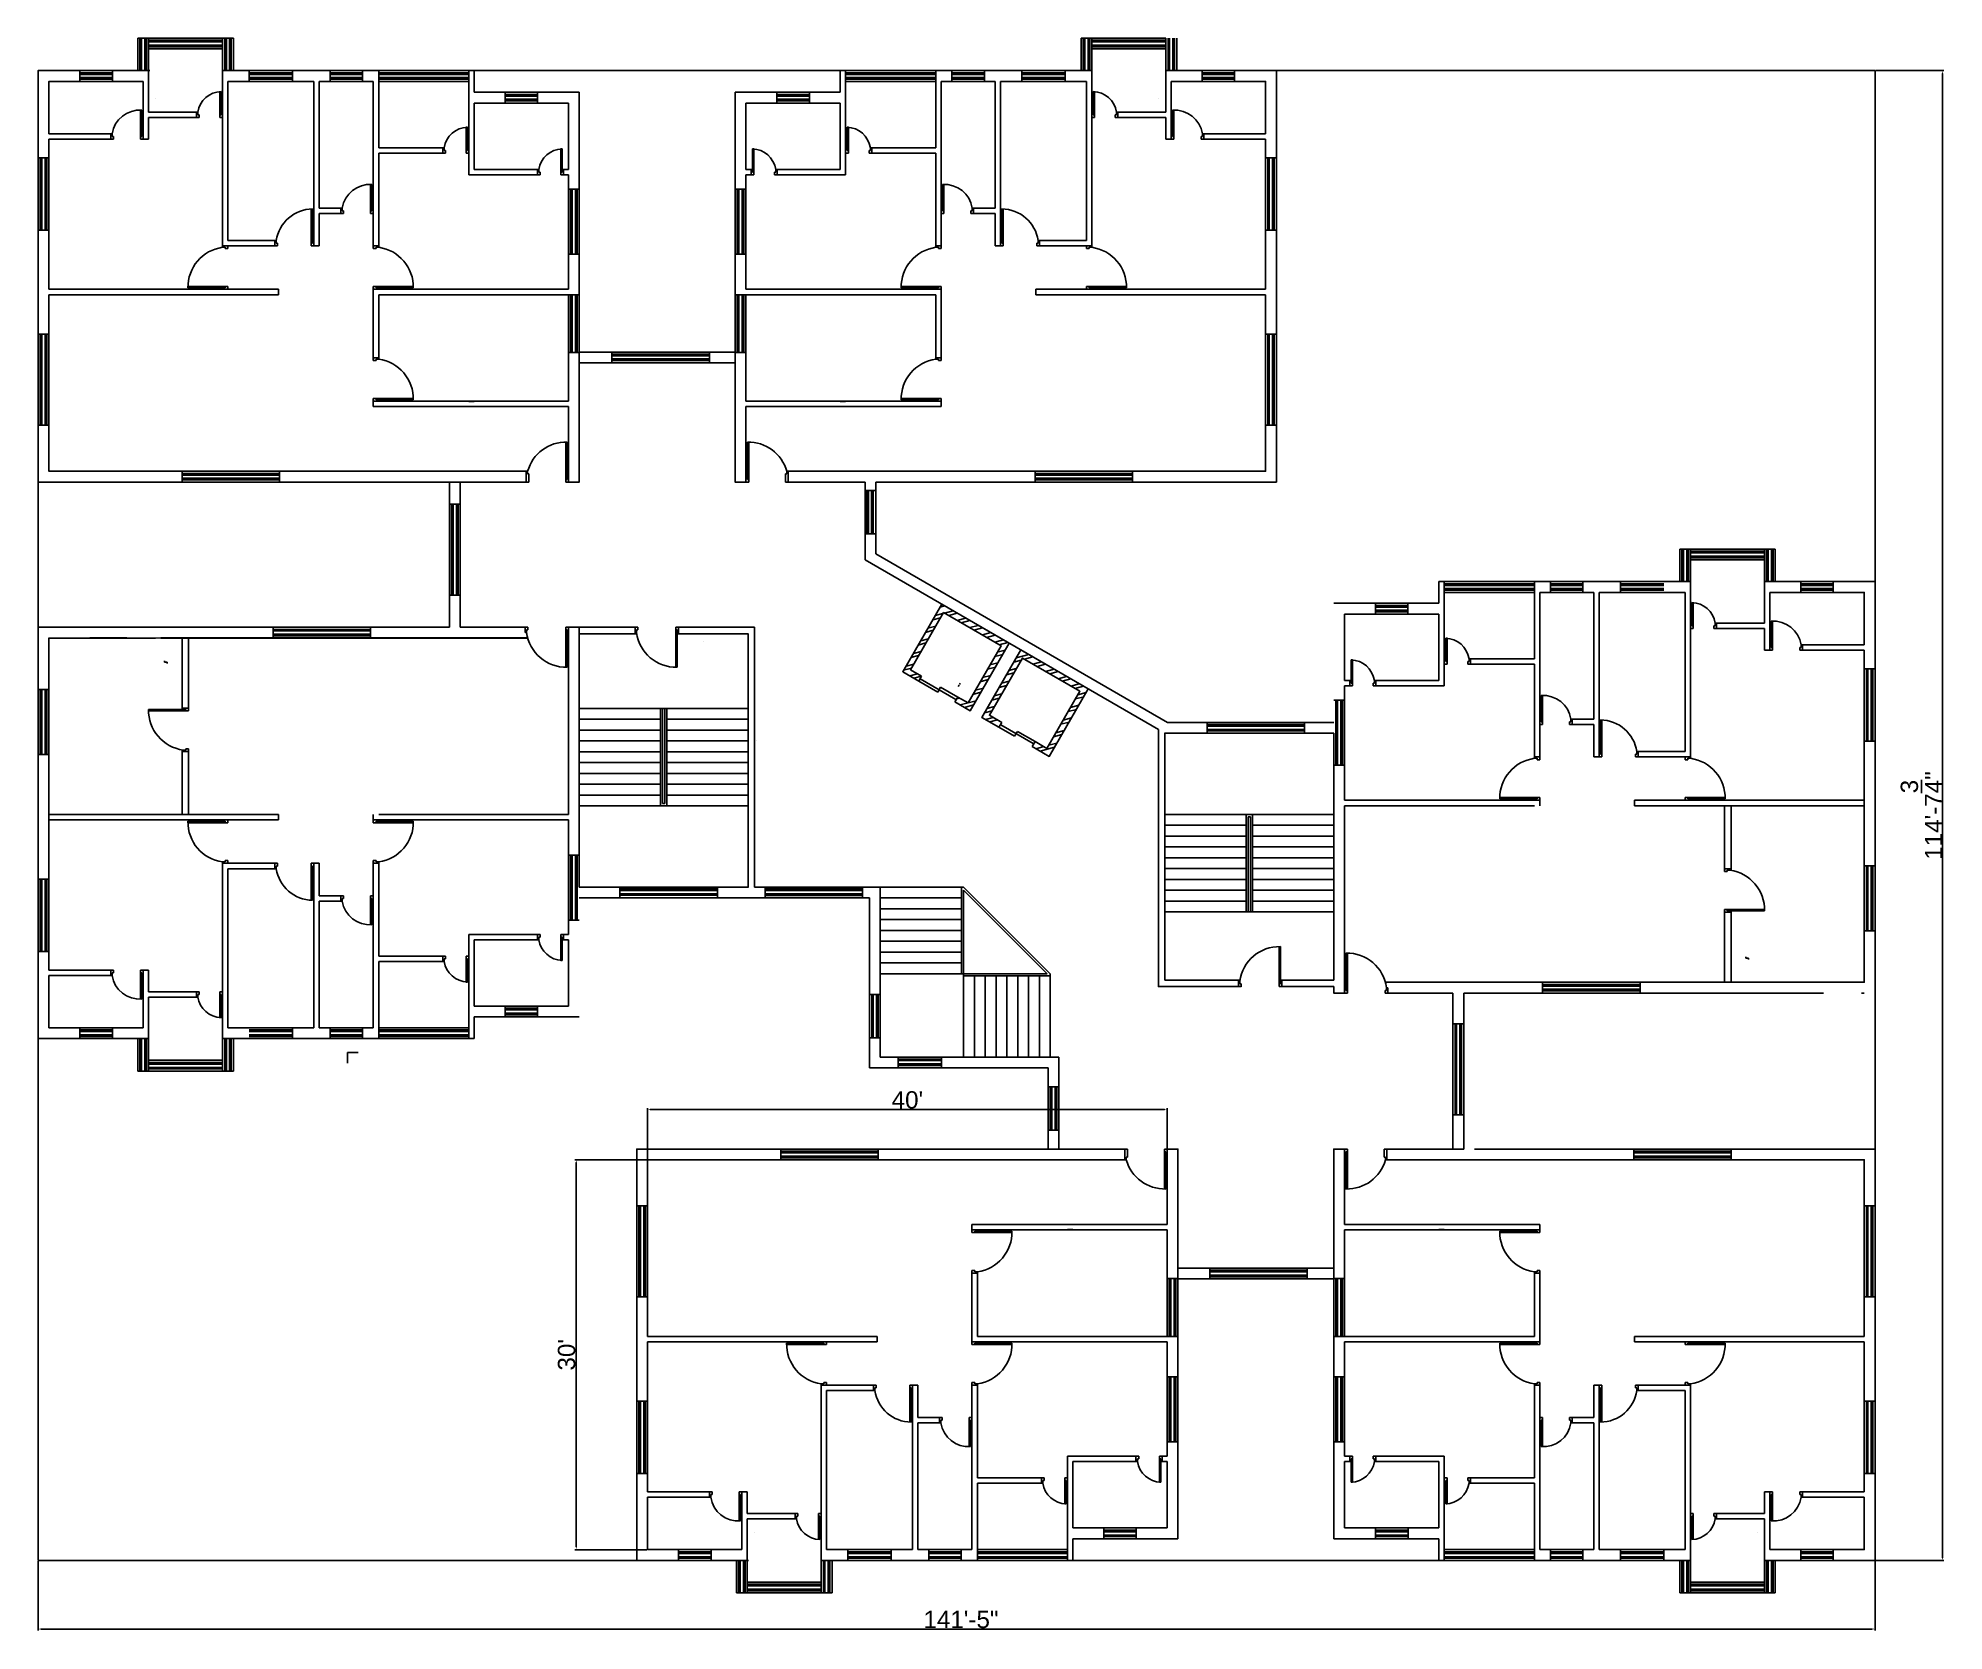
# Model space of a CAD drawing. Header units: inches. Extents: x 7 to 8291, y 3 to 1714.
# Drawn here: x 7 to 1768, y 3 to 1474 of the extents above; entities that cross this region are included whole.
import ezdxf

# ---------------------------------------------------------------- set-up
doc = ezdxf.new("R2010")
doc.units = ezdxf.units.IN
doc.header["$MEASUREMENT"] = 0
for name, color, linetype in [('CONT_35', 250, 'Continuous'), ('doors', 6, 'Continuous'), ('windows', 40, 'Continuous')]:
    doc.layers.add(name, color=color, linetype=linetype)
doc.styles.get("Standard").update_dxf_attribs({"font": 'arial.ttf'})
doc.dimstyles.new('dim', dxfattribs={"dimtxt": 16, "dimasz": 2.5, "dimexe": 1.25, "dimexo": 0.625, "dimtad": 1, "dimlunit": 4, "dimtxsty": 'Standard', "dimcen": 2.5, "dimadec": 0, "dimazin": 0, "dimtfac": 1, "dimtmove": 0, "dimatfit": 3, "dimfxl": 1, "dimarcsym": 0})

msp = doc.modelspace()

# ---------------------------------------------------------------- blocks, each defined once
blk = doc.blocks.new('*D6')
at = {"color": 0, "lineweight": -2, "transparency": 16777216}
for p, q in [((1704.8, 1444.1), (1767.8, 1444.1)), ((1766.6, 1441.6), (1766.6, 70.7)), ((1704.8, 68.2), (1767.8, 68.2))]:
    blk.add_line(p, q, dxfattribs=at)
at = {"color": 0, "transparency": 16777216}
for points in [[(1766.1, 1441.6), (1767, 1441.6), (1766.6, 1444.1)], [(1766.1, 70.7), (1767, 70.7), (1766.6, 68.2)]]:
    blk.add_solid(points, dxfattribs=at)
at = {"layer": 'Defpoints', "color": 0, "transparency": 16777216}
for p in [(1704.2, 1444.1), (1704.2, 68.2), (1766.6, 68.2)]:
    blk.add_point(p, dxfattribs=at)
at = {"color": 0, "transparency": 16777216, "insert": (1747.1, 756.2), "char_height": 16, "attachment_point": 5, "rotation": 90}
blk.add_mtext('114\'-7{\\H1x;\\S3/4;}"', dxfattribs=at)
blk = doc.blocks.new('*D7')
at = {"color": 0, "lineweight": -2, "transparency": 16777216}
for p, q in [((7.1, 67.6), (7.1, 3.7)), ((1704.2, 67.6), (1704.2, 3.7)), ((1701.7, 4.9), (9.6, 4.9))]:
    blk.add_line(p, q, dxfattribs=at)
at = {"color": 0, "transparency": 16777216}
for points in [[(9.6, 5.4), (9.6, 4.5), (7.1, 4.9)], [(1701.7, 5.4), (1701.7, 4.5), (1704.2, 4.9)]]:
    blk.add_solid(points, dxfattribs=at)
at = {"layer": 'Defpoints', "color": 0, "transparency": 16777216}
for p in [(7.1, 68.2), (1704.2, 68.2), (7.1, 4.9)]:
    blk.add_point(p, dxfattribs=at)
at = {"color": 0, "transparency": 16777216, "insert": (859.7, 13.7), "char_height": 16, "attachment_point": 5}
blk.add_mtext('141\'-5"', dxfattribs=at)
blk = doc.blocks.new('*D1')
at = {"color": 0, "lineweight": -2, "transparency": 16777216}
for p, q in [((569.5, 438.2), (503, 438.2)), ((504.2, 435.7), (504.2, 80.7)), ((569.5, 78.2), (503, 78.2))]:
    blk.add_line(p, q, dxfattribs=at)
at = {"color": 0, "transparency": 16777216}
for points in [[(503.8, 435.7), (504.7, 435.7), (504.2, 438.2)], [(503.8, 80.7), (504.7, 80.7), (504.2, 78.2)]]:
    blk.add_solid(points, dxfattribs=at)
at = {"layer": 'Defpoints', "color": 0, "transparency": 16777216}
for p in [(570.2, 438.2), (504.2, 78.2), (570.2, 78.2)]:
    blk.add_point(p, dxfattribs=at)
at = {"color": 0, "transparency": 16777216, "insert": (495.4, 258.2), "char_height": 16, "attachment_point": 5, "rotation": 90}
blk.add_mtext("30'", dxfattribs=at)
blk = doc.blocks.new('*D2')
at = {"color": 0, "lineweight": -2, "transparency": 16777216}
for p, q in [((570.2, 438.9), (570.2, 486)), ((572.7, 484.7), (1047.7, 484.7)), ((1050.2, 438.8), (1050.2, 486))]:
    blk.add_line(p, q, dxfattribs=at)
at = {"color": 0, "transparency": 16777216}
for points in [[(572.7, 485.2), (572.7, 484.3), (570.2, 484.7)], [(1047.7, 485.1), (1047.7, 484.3), (1050.2, 484.7)]]:
    blk.add_solid(points, dxfattribs=at)
at = {"layer": 'Defpoints', "color": 0, "transparency": 16777216}
for p in [(1050.2, 484.7), (570.2, 438.2), (1050.2, 438.2)]:
    blk.add_point(p, dxfattribs=at)
at = {"color": 0, "transparency": 16777216, "insert": (810.2, 493.5), "char_height": 16, "attachment_point": 5, "rotation": 359.9979}
blk.add_mtext("40'", dxfattribs=at)

# ---------------------------------------------------------------- dimensions: what is measured, and where the dimension line sits
for base, p1, p2, picture, middle in [((1766.56, 68.241), (1704.169, 1444.109), (1704.169, 68.241), '*D6', (1747.094, 756.175)), ((504.249, 78.241), (570.169, 438.223), (570.169, 78.241), '*D1', (495.449, 258.232))]:
    dim = msp.add_linear_dim(base=base, p1=p1, p2=p2, angle=90, dimstyle='dim')
    dim.commit()
    dim.dimension.update_dxf_attribs({"geometry": picture, "text_midpoint": middle})
dim = msp.add_aligned_dim(p1=(570.169, 438.241), p2=(1050.169, 438.223), distance=46.503, dimstyle='dim')
dim.commit()
dim.dimension.update_dxf_attribs({"geometry": '*D2', "text_midpoint": (810.171, 493.529)})
dim = msp.add_linear_dim(base=(7.076, 4.946), p1=(1704.169, 68.241), p2=(7.076, 68.241), dimstyle='dim')
dim.commit()
dim.dimension.update_dxf_attribs({"geometry": '*D7', "text_midpoint": (859.659, 4.946), "dimtype": 160})

# ---------------------------------------------------------------- hatches: boundary and pattern name
h = msp.add_hatch()
h.set_pattern_fill('ANSI32', color=256, angle=-30)
h.set_pattern_definition([(15, (1563.719, 189.223), (-2.46525, 9.20044), []), (15, (1567.608, 186.978), (-2.46525, 9.20044), [])])
h.paths.add_polyline_path([(916.423, 901.613), (969.56, 870.934), (939.085, 818.15), (928.229, 824.417), (925.594, 819.853), (941.3, 810.785), (977.3, 873.139), (914.947, 909.139), (878.947, 846.785), (894.74, 837.667), (897.375, 842.231), (885.948, 848.828)])
h.paths.add_polyline_path([(904.299, 915.287), (841.945, 951.287), (805.945, 888.933), (820.748, 880.386), (823.383, 884.95), (813.099, 890.888), (843.574, 943.672), (896.711, 912.993), (866.236, 860.209), (856.808, 865.652), (854.173, 861.088), (868.299, 852.933)])

# ---------------------------------------------------------------- linework, layer by layer
for p, q in [((99.168, 1444.109), (99.168, 1474.109)), ((99.168, 1474.109), (109.168, 1474.109)), ((109.168, 1444.109), (109.168, 1464.109)), ((177.475, 1474.109), (187.475, 1474.109)), ((177.475, 1444.109), (177.475, 1474.109)), ((177.475, 1474.109), (187.475, 1474.109)), ((177.475, 1444.109), (177.475, 1464.109)), ((187.475, 1464.109), (187.475, 1474.109)), ((187.475, 1444.109), (187.475, 1464.109)), ((187.475, 1444.109), (187.475, 1464.109)), ((980.677, 1474.109), (970.677, 1474.109)), ((970.677, 1464.109), (970.677, 1474.109)), ((980.677, 1474.109), (970.677, 1474.109)), ((970.677, 1444.109), (970.677, 1464.109)), ((970.677, 1444.109), (970.677, 1464.109)), ((980.677, 1444.109), (980.677, 1474.109)), ((980.677, 1444.109), (980.677, 1464.109)), ((1048.984, 1444.109), (1048.984, 1464.109)), ((1058.984, 1444.109), (1058.984, 1474.109)), ((7.076, 1444.109), (99.168, 1444.109)), ((7.076, 1444.109), (99.168, 1444.109)), ((109.168, 1444.109), (109.168, 1434.109)), ((177.475, 1444.109), (177.475, 1431.609)), ((404.984, 1444.109), (409.984, 1444.109)), ((409.984, 1444.109), (970.677, 1444.109)), ((409.984, 1424.109), (409.984, 1444.109)), ((748.168, 1424.109), (748.168, 1444.109)), ((753.168, 1444.109), (748.168, 1444.109)), ((980.677, 1444.109), (980.677, 1431.609)), ((1048.984, 1444.109), (1048.984, 1434.109)), ((1058.984, 1444.109), (1704.169, 1444.109)), ((1151.076, 1444.109), (1058.984, 1444.109)), ((1151.076, 1444.109), (1058.984, 1444.109)), ((1704.169, 952.206), (1704.169, 1444.109)), ((17.076, 1434.109), (17.076, 1385.757)), ((17.076, 1434.109), (104.168, 1434.109)), ((17.076, 1434.109), (17.076, 1385.757)), ((104.168, 1431.609), (104.168, 1434.109)), ((182.475, 1434.109), (261.863, 1434.109)), ((261.863, 1434.109), (261.863, 1400.87)), ((266.863, 1434.109), (266.863, 1317.115)), ((266.863, 1434.109), (316.771, 1434.109)), ((266.863, 1434.109), (266.863, 1317.115)), ((316.771, 1367.843), (316.771, 1434.109)), ((321.771, 1434.109), (321.771, 1372.843)), ((404.984, 1434.109), (321.771, 1434.109)), ((404.984, 1372.843), (404.984, 1434.109)), ((753.168, 1372.843), (753.168, 1434.109)), ((753.168, 1434.109), (836.381, 1434.109)), ((836.381, 1434.109), (836.381, 1372.843)), ((891.289, 1434.109), (841.381, 1434.109)), ((841.381, 1367.843), (841.381, 1434.109)), ((891.289, 1434.109), (891.289, 1317.115)), ((891.289, 1434.109), (891.289, 1317.115)), ((975.677, 1434.109), (896.289, 1434.109)), ((896.289, 1434.109), (896.289, 1400.87)), ((1141.076, 1434.109), (1053.984, 1434.109)), ((1053.984, 1431.609), (1053.984, 1434.109)), ((1141.076, 1434.109), (1141.076, 1385.757)), ((1141.076, 1434.109), (1141.076, 1385.757)), ((1704.169, 58.241), (1704.169, 1434.109)), ((115.722, 1418.658), (115.722, 1418.641)), ((437.375, 1424.109), (409.984, 1424.109)), ((409.984, 1414.109), (497.076, 1414.109)), ((409.984, 1352.843), (409.984, 1414.109)), ((471.709, 1424.109), (437.375, 1424.109)), ((471.709, 1424.109), (507.076, 1424.109)), ((497.076, 1414.109), (471.709, 1414.109)), ((497.076, 1414.109), (497.076, 1352.843)), ((686.443, 1424.109), (651.076, 1424.109)), ((661.076, 1414.109), (661.076, 1352.843)), ((748.168, 1414.109), (661.076, 1414.109)), ((661.076, 1414.109), (686.443, 1414.109)), ((686.443, 1424.109), (720.777, 1424.109)), ((720.777, 1424.109), (748.168, 1424.109)), ((748.168, 1352.843), (748.168, 1414.109)), ((1042.43, 1418.658), (1042.43, 1418.641)), ((109.168, 1405.757), (153.388, 1405.757)), ((109.168, 1400.757), (153.388, 1400.757)), ((109.168, 1400.757), (109.168, 1380.757)), ((153.388, 1400.757), (153.388, 1405.757)), ((261.863, 1395.87), (261.863, 1400.87)), ((261.863, 1395.87), (261.863, 1400.87)), ((261.863, 1395.87), (261.863, 1312.115)), ((261.863, 1395.87), (261.863, 1312.115)), ((896.289, 1395.87), (896.289, 1400.87)), ((896.289, 1395.87), (896.289, 1400.87)), ((896.289, 1395.87), (896.289, 1312.115)), ((896.289, 1395.87), (896.289, 1312.115)), ((1048.984, 1405.757), (1004.764, 1405.757)), ((1004.764, 1400.757), (1004.764, 1405.757)), ((1048.984, 1400.757), (1004.764, 1400.757)), ((1048.984, 1400.757), (1048.984, 1380.757)), ((74.148, 1385.757), (17.076, 1385.757)), ((17.076, 1380.757), (17.076, 1242.166)), ((17.076, 1380.757), (17.076, 1242.166)), ((74.148, 1380.757), (17.076, 1380.757)), ((74.148, 1385.757), (74.148, 1380.757)), ((104.168, 1385.757), (104.168, 1380.757)), ((109.168, 1380.757), (104.168, 1380.757)), ((1048.984, 1380.757), (1053.984, 1380.757)), ((1053.984, 1385.757), (1053.984, 1380.757)), ((1084.003, 1385.757), (1141.076, 1385.757)), ((1084.003, 1385.757), (1084.003, 1380.757)), ((1084.003, 1380.757), (1141.076, 1380.757)), ((1141.076, 1380.757), (1141.076, 1242.166)), ((1141.076, 1380.757), (1141.076, 1242.166)), ((316.771, 1317.115), (316.771, 1367.843)), ((316.771, 1317.115), (316.771, 1367.843)), ((321.771, 1372.843), (380.897, 1372.843)), ((321.771, 1367.843), (321.771, 1282.185)), ((321.771, 1367.843), (321.771, 1282.185)), ((321.771, 1367.843), (380.897, 1367.843)), ((372.482, 1372.843), (373.732, 1372.843)), ((374.982, 1367.843), (372.482, 1367.843)), ((380.897, 1367.843), (380.897, 1372.843)), ((404.984, 1372.843), (404.984, 1367.843)), ((404.984, 1367.843), (404.984, 1347.843)), ((753.168, 1372.843), (753.168, 1367.843)), ((753.168, 1367.843), (753.168, 1347.843)), ((836.381, 1372.843), (777.255, 1372.843)), ((777.255, 1367.843), (777.255, 1372.843)), ((836.381, 1367.843), (777.255, 1367.843)), ((783.169, 1367.843), (785.669, 1367.843)), ((785.669, 1372.843), (784.419, 1372.843)), ((836.381, 1367.843), (836.381, 1282.185)), ((836.381, 1367.843), (836.381, 1282.185)), ((841.381, 1317.115), (841.381, 1367.843)), ((841.381, 1317.115), (841.381, 1367.843)), ((468.306, 1347.843), (404.984, 1347.843)), ((468.306, 1352.843), (409.984, 1352.843)), ((468.306, 1347.843), (409.984, 1347.843)), ((443.868, 1352.936), (443.868, 1352.918)), ((464.575, 1352.843), (465.825, 1352.843)), ((467.075, 1347.843), (464.575, 1347.843)), ((468.306, 1352.843), (468.306, 1347.843)), ((492.393, 1352.843), (497.076, 1352.843)), ((492.393, 1352.843), (492.393, 1347.843)), ((497.076, 1347.843), (492.393, 1347.843)), ((497.076, 1347.843), (497.076, 1242.166)), ((665.759, 1352.843), (661.076, 1352.843)), ((661.076, 1347.843), (661.076, 1242.166)), ((661.076, 1347.843), (665.759, 1347.843)), ((665.759, 1352.843), (665.759, 1347.843)), ((689.846, 1352.843), (748.168, 1352.843)), ((689.846, 1352.843), (689.846, 1347.843)), ((689.846, 1347.843), (748.168, 1347.843)), ((689.846, 1347.843), (753.168, 1347.843)), ((691.077, 1347.843), (693.577, 1347.843)), ((693.577, 1352.843), (692.327, 1352.843)), ((714.284, 1352.936), (714.284, 1352.918)), ((261.863, 1312.115), (261.863, 1282.181)), ((286.751, 1317.115), (266.863, 1317.115)), ((266.863, 1312.115), (266.863, 1282.181)), ((286.751, 1312.115), (266.863, 1312.115)), ((286.751, 1312.115), (266.863, 1312.115)), ((266.863, 1312.115), (266.863, 1282.181)), ((284.27, 1317.115), (285.52, 1317.115)), ((284.27, 1317.115), (285.52, 1317.115)), ((286.77, 1312.115), (284.27, 1312.115)), ((286.77, 1312.115), (284.27, 1312.115)), ((286.751, 1317.115), (286.751, 1312.115)), ((316.771, 1317.115), (316.771, 1312.115)), ((316.771, 1282.185), (316.771, 1312.115)), ((316.771, 1282.185), (316.771, 1312.115)), ((841.381, 1317.115), (841.381, 1312.115)), ((841.381, 1282.185), (841.381, 1312.115)), ((841.381, 1282.185), (841.381, 1312.115)), ((871.382, 1312.115), (873.882, 1312.115)), ((871.382, 1312.115), (873.882, 1312.115)), ((871.401, 1317.115), (891.289, 1317.115)), ((871.401, 1317.115), (871.401, 1312.115)), ((871.401, 1312.115), (891.289, 1312.115)), ((871.401, 1312.115), (891.289, 1312.115)), ((873.882, 1317.115), (872.632, 1317.115)), ((873.882, 1317.115), (872.632, 1317.115)), ((891.289, 1312.115), (891.289, 1282.181)), ((891.289, 1312.115), (891.289, 1282.181)), ((896.289, 1312.115), (896.289, 1282.181)), ((225.843, 1287.181), (182.475, 1287.181)), ((225.843, 1287.181), (182.475, 1287.181)), ((225.843, 1287.181), (225.843, 1282.181)), ((261.863, 1287.181), (261.863, 1282.181)), ((896.289, 1287.181), (896.289, 1282.181)), ((932.309, 1287.181), (975.677, 1287.181)), ((932.309, 1287.181), (975.677, 1287.181)), ((932.309, 1287.181), (932.309, 1282.181)), ((182.475, 1282.181), (177.475, 1282.181)), ((225.843, 1282.181), (182.475, 1282.181)), ((225.843, 1282.181), (182.475, 1282.181)), ((266.863, 1282.181), (261.863, 1282.181)), ((266.863, 1282.181), (261.863, 1282.181)), ((321.771, 1282.185), (316.771, 1282.185)), ((836.381, 1282.185), (841.381, 1282.185)), ((891.289, 1282.181), (896.289, 1282.181)), ((891.289, 1282.181), (896.289, 1282.181)), ((932.309, 1282.181), (975.677, 1282.181)), ((932.309, 1282.181), (975.677, 1282.181)), ((975.677, 1282.181), (980.677, 1282.181)), ((177.475, 1242.166), (17.076, 1242.166)), ((17.076, 1237.166), (17.076, 1074.109)), ((17.076, 1237.166), (17.076, 1074.109)), ((17.076, 1237.166), (229.274, 1237.166)), ((177.475, 1242.166), (182.475, 1242.166)), ((229.274, 1242.166), (182.475, 1242.166)), ((229.274, 1237.166), (229.274, 1242.166)), ((229.274, 1239.666), (229.274, 1239.666)), ((316.771, 1242.166), (316.771, 1237.166)), ((316.771, 1242.166), (321.771, 1242.166)), ((316.771, 1178.832), (316.771, 1237.166)), ((409.984, 1242.166), (321.771, 1242.166)), ((321.771, 1237.166), (321.771, 1178.832)), ((321.771, 1237.166), (497.076, 1237.166)), ((497.076, 1242.166), (409.984, 1242.166)), ((497.076, 1237.166), (497.076, 1138.812)), ((661.076, 1242.166), (748.168, 1242.166)), ((661.076, 1237.166), (661.076, 1138.812)), ((836.381, 1237.166), (661.076, 1237.166)), ((748.168, 1242.166), (836.381, 1242.166)), ((841.381, 1242.166), (836.381, 1242.166)), ((836.381, 1237.166), (836.381, 1178.832)), ((841.381, 1242.166), (841.381, 1237.166)), ((841.381, 1178.832), (841.381, 1237.166)), ((928.878, 1242.166), (975.677, 1242.166)), ((928.878, 1237.166), (928.878, 1242.166)), ((928.878, 1239.666), (928.878, 1239.666)), ((1141.076, 1237.166), (928.878, 1237.166)), ((980.677, 1242.166), (975.677, 1242.166)), ((980.677, 1242.166), (1141.076, 1242.166)), ((1141.076, 1237.166), (1141.076, 1074.109)), ((1141.076, 1237.166), (1141.076, 1074.109)), ((507.076, 1184.126), (651.076, 1184.126)), ((321.771, 1178.832), (316.771, 1178.832)), ((507.076, 1174.126), (651.076, 1174.126)), ((627.223, 1174.304), (627.223, 1174.322)), ((836.381, 1178.832), (841.381, 1178.832)), ((316.771, 1133.812), (316.771, 1138.812)), ((321.771, 1138.812), (316.771, 1138.812)), ((321.771, 1133.812), (316.771, 1133.812)), ((321.771, 1138.812), (497.076, 1138.812)), ((321.771, 1133.812), (497.076, 1133.812)), ((409.984, 1138.588), (404.984, 1138.588)), ((497.076, 1133.812), (497.076, 1074.109)), ((836.381, 1138.812), (661.076, 1138.812)), ((661.076, 1133.812), (661.076, 1074.109)), ((836.381, 1133.812), (661.076, 1133.812)), ((748.168, 1138.588), (753.168, 1138.588)), ((836.381, 1138.812), (841.381, 1138.812)), ((836.381, 1133.812), (841.381, 1133.812)), ((841.381, 1133.812), (841.381, 1138.812)), ((7.076, 1074.126), (7.076, 930.126)), ((17.076, 1074.126), (425.076, 1074.126)), ((17.076, 1074.126), (170.027, 1074.126)), ((17.076, 1074.109), (458.097, 1074.109)), ((196.048, 1074.126), (196.048, 1074.109)), ((377.076, 1074.126), (377.076, 1074.109)), ((387.076, 1074.126), (387.076, 1074.109)), ((458.097, 1074.109), (458.097, 1064.126)), ((497.076, 1074.109), (497.076, 1064.126)), ((507.076, 1074.126), (507.076, 1074.109)), ((507.076, 1074.126), (507.076, 1074.109)), ((507.076, 1074.126), (507.076, 1074.109)), ((651.076, 1074.126), (651.076, 1074.109)), ((661.076, 1074.109), (661.076, 1064.126)), ((1141.076, 1074.109), (700.055, 1074.109)), ((700.055, 1074.109), (700.055, 1064.126)), ((1141.076, 1074.126), (733.076, 1074.126)), ((771.076, 1074.126), (771.076, 1074.109)), ((781.076, 1074.126), (781.076, 1074.109)), ((962.103, 1074.126), (962.103, 1074.109)), ((1141.076, 1074.126), (988.125, 1074.126)), ((17.076, 1064.126), (387.076, 1064.126)), ((17.076, 1064.126), (387.076, 1064.126)), ((17.076, 1064.126), (377.076, 1064.126)), ((387.076, 1064.126), (387.076, 930.126)), ((387.076, 1064.126), (397.076, 1064.126)), ((397.076, 1064.126), (397.076, 930.126)), ((397.076, 1064.126), (459.556, 1064.126)), ((397.076, 1064.126), (459.556, 1064.126)), ((458.097, 1064.126), (397.076, 1064.126)), ((700.055, 1064.126), (761.076, 1064.126)), ((700.055, 1064.126), (761.076, 1064.126)), ((771.076, 1064.126), (761.076, 1064.126)), ((771.076, 1064.126), (761.076, 1064.126)), ((771.076, 1064.126), (771.076, 992.203)), ((781.076, 1064.126), (781.076, 997.976)), ((1141.076, 1064.126), (781.076, 1064.126)), ((770.678, 1056.307), (780.678, 1056.307)), ((771.076, 992.203), (1042.169, 835.506)), ((781.076, 997.976), (1050.528, 842.223)), ((1533.77, 1002.206), (1523.77, 1002.206)), ((1523.77, 992.206), (1523.77, 1002.206)), ((1533.77, 1002.206), (1523.77, 1002.206)), ((1523.77, 972.206), (1523.77, 992.206)), ((1523.77, 972.206), (1523.77, 992.206)), ((1533.77, 972.206), (1533.77, 1002.206)), ((1533.77, 972.206), (1533.77, 992.206)), ((1612.077, 1002.206), (1602.077, 1002.206)), ((1602.077, 972.206), (1602.077, 992.206)), ((1612.077, 972.206), (1612.077, 1002.206)), ((1301.261, 952.206), (1301.261, 972.206)), ((1306.261, 972.206), (1301.261, 972.206)), ((1533.77, 972.206), (1533.77, 959.706)), ((1602.077, 972.206), (1602.077, 962.206)), ((1704.169, 972.206), (1612.077, 972.206)), ((1704.169, 972.206), (1612.077, 972.206)), ((1239.536, 952.206), (1204.169, 952.206)), ((1239.536, 952.206), (1273.871, 952.206)), ((1273.871, 952.206), (1301.261, 952.206)), ((1306.261, 900.94), (1306.261, 962.206)), ((1306.261, 962.206), (1389.474, 962.206)), ((1389.474, 962.206), (1389.474, 900.94)), ((1444.382, 962.206), (1394.474, 962.206)), ((1394.474, 895.94), (1394.474, 962.206)), ((1444.382, 962.206), (1444.382, 845.211)), ((1444.382, 962.206), (1444.382, 845.211)), ((1528.77, 962.206), (1449.382, 962.206)), ((1449.382, 962.206), (1449.382, 928.967)), ((1694.169, 962.206), (1607.077, 962.206)), ((1607.077, 959.706), (1607.077, 962.206)), ((1694.169, 962.206), (1694.169, 913.853)), ((1694.169, 962.206), (1694.169, 913.853)), ((1704.169, 592.223), (1704.169, 952.206)), ((1704.169, 592.223), (1704.169, 952.206)), ((1214.169, 942.206), (1214.169, 880.94)), ((1301.261, 942.206), (1214.169, 942.206)), ((1214.169, 942.206), (1239.536, 942.206)), ((1301.261, 880.94), (1301.261, 942.206)), ((1602.077, 933.853), (1557.858, 933.853)), ((1557.858, 928.853), (1557.858, 933.853)), ((7.076, 930.126), (7.076, 570.144)), ((7.076, 930.126), (7.076, 570.144)), ((7.076, 930.126), (7.076, 570.144)), ((7.076, 920.126), (7.076, 920.144)), ((7.076, 920.126), (7.076, 920.144)), ((19.576, 930.126), (17.076, 930.126)), ((19.576, 930.126), (17.076, 930.126)), ((19.576, 930.126), (17.076, 930.126)), ((19.576, 930.126), (17.076, 930.126)), ((19.576, 930.126), (17.076, 930.126)), ((19.576, 930.126), (17.076, 930.126)), ((19.576, 930.126), (17.076, 930.126)), ((19.576, 930.126), (17.076, 930.126)), ((19.576, 930.126), (17.076, 930.126)), ((19.576, 930.126), (17.076, 930.126)), ((17.076, 860.441), (17.076, 920.144)), ((17.076, 744.821), (17.076, 920.126)), ((55.846, 920.126), (17.076, 920.126)), ((387.076, 930.126), (54.596, 930.126)), ((387.076, 930.126), (54.596, 930.126)), ((387.076, 930.126), (54.596, 930.126)), ((387.076, 930.126), (54.596, 930.126)), ((387.076, 930.126), (54.596, 930.126)), ((115.43, 920.126), (54.8, 920.126)), ((89.076, 920.144), (54.805, 920.144)), ((115.43, 920.126), (55.846, 920.126)), ((120.43, 920.144), (115.43, 920.126)), ((459.347, 920.144), (120.43, 920.144)), ((459.352, 920.126), (120.43, 920.126)), ((140.068, 920.126), (140.068, 855.441)), ((140.068, 920.126), (146.068, 920.126)), ((146.068, 920.126), (146.068, 855.441)), ((146.068, 920.126), (146.068, 855.441)), ((344.125, 920.126), (344.125, 920.144)), ((459.352, 920.126), (344.125, 920.126)), ((374.125, 920.126), (374.125, 920.144)), ((397.076, 930.126), (459.556, 930.126)), ((459.556, 930.126), (397.076, 930.126)), ((459.556, 930.126), (397.076, 930.126)), ((397.076, 930.126), (459.556, 930.126)), ((459.556, 930.126), (397.076, 930.126)), ((459.556, 930.126), (397.076, 930.126)), ((397.076, 930.126), (459.556, 930.126)), ((459.556, 930.126), (397.076, 930.126)), ((404.125, 920.126), (404.125, 920.144)), ((434.125, 920.126), (434.125, 920.144)), ((497.076, 930.126), (494.576, 930.126)), ((497.076, 930.126), (494.576, 930.126)), ((497.076, 930.126), (507.076, 930.126)), ((497.076, 930.126), (507.076, 930.126)), ((497.076, 920.144), (497.076, 930.126)), ((497.076, 930.126), (507.076, 930.126)), ((497.076, 757.087), (497.076, 920.144)), ((497.076, 757.087), (497.076, 920.144)), ((507.076, 930.126), (507.076, 924.126)), ((507.076, 924.126), (507.076, 930.126)), ((507.076, 930.126), (507.076, 924.126)), ((507.076, 855.126), (507.076, 924.126)), ((507.076, 924.126), (507.076, 810.126)), ((507.076, 924.126), (507.076, 810.126)), ((507.076, 855.126), (507.076, 924.126)), ((507.076, 924.126), (507.076, 810.126)), ((513.076, 924.126), (507.076, 924.126)), ((507.076, 918.126), (507.076, 810.126)), ((507.076, 855.126), (507.076, 918.126)), ((507.076, 918.126), (507.076, 810.126)), ((561.161, 930.086), (561.161, 930.15)), ((596.181, 930.086), (598.681, 930.086)), ((596.181, 930.086), (598.681, 930.086)), ((598.681, 924.078), (597.431, 924.078)), ((598.681, 930.086), (598.681, 925.086)), ((598.681, 930.086), (669.076, 930.086)), ((1449.382, 923.967), (1449.382, 928.967)), ((1449.382, 923.967), (1449.382, 928.967)), ((1449.382, 923.967), (1449.382, 840.211)), ((1449.382, 923.967), (1449.382, 840.211)), ((1602.077, 928.853), (1557.858, 928.853)), ((1602.077, 928.853), (1602.077, 908.853)), ((1306.261, 900.94), (1306.261, 895.94)), ((1389.474, 900.94), (1330.348, 900.94)), ((1330.348, 895.94), (1330.348, 900.94)), ((1338.763, 900.94), (1337.513, 900.94)), ((1602.077, 908.853), (1607.077, 908.853)), ((1607.077, 913.853), (1607.077, 908.853)), ((1637.097, 913.853), (1694.169, 913.853)), ((1637.097, 913.853), (1637.097, 908.853)), ((1637.097, 908.853), (1694.169, 908.853)), ((1694.169, 908.853), (1694.169, 770.263)), ((1694.169, 908.853), (1694.169, 770.263)), ((813.099, 890.888), (823.383, 884.95)), ((813.099, 890.888), (823.383, 884.95)), ((823.383, 884.95), (820.748, 880.386)), ((838.273, 870.268), (820.748, 880.386)), ((821.895, 882.293), (854.927, 863.222)), ((1218.852, 880.94), (1214.169, 880.94)), ((1218.852, 880.94), (1218.852, 875.94)), ((1242.939, 880.94), (1301.261, 880.94)), ((1242.939, 880.94), (1242.939, 875.94)), ((1246.67, 880.94), (1245.42, 880.94)), ((1306.261, 895.94), (1306.261, 875.94)), ((1389.474, 895.94), (1330.348, 895.94)), ((1336.263, 895.94), (1338.763, 895.94)), ((1389.474, 895.94), (1389.474, 810.282)), ((1389.474, 895.94), (1389.474, 810.282)), ((1394.474, 845.211), (1394.474, 895.94)), ((1394.474, 845.211), (1394.474, 895.94)), ((840.908, 874.832), (838.273, 870.268)), ((840.908, 874.832), (856.808, 865.652)), ((854.173, 861.088), (856.808, 865.652)), ((856.808, 865.652), (854.173, 861.088)), ((1214.169, 875.94), (1214.169, 770.263)), ((1214.169, 875.94), (1218.852, 875.94)), ((1242.939, 875.94), (1301.261, 875.94)), ((1242.939, 875.94), (1306.261, 875.94)), ((1244.17, 875.94), (1246.67, 875.94)), ((17.076, 757.087), (17.076, 855.441)), ((588.076, 855.126), (582.076, 855.126)), ((582.076, 855.126), (582.076, 765.126)), ((582.076, 855.126), (584.076, 855.126)), ((588.076, 855.126), (582.076, 855.126)), ((582.076, 855.126), (584.076, 855.126)), ((584.076, 855.126), (584.076, 767.427)), ((586.076, 767.427), (586.076, 855.126)), ((663.076, 855.126), (588.076, 855.126)), ((588.076, 855.126), (588.076, 765.126)), ((663.076, 855.126), (588.076, 855.126)), ((663.076, 861.126), (663.076, 855.126)), ((885.948, 848.828), (897.375, 842.231)), ((1394.474, 845.211), (1394.474, 840.211)), ((1424.494, 845.211), (1444.382, 845.211)), ((1424.494, 845.211), (1424.494, 840.211)), ((1426.975, 845.211), (1425.725, 845.211)), ((1426.975, 845.211), (1425.725, 845.211)), ((582.076, 845.126), (507.076, 845.126)), ((582.076, 835.126), (507.076, 835.126)), ((663.076, 845.126), (588.076, 845.126)), ((663.076, 835.126), (588.076, 835.126)), ((897.375, 842.231), (894.74, 837.667)), ((909.162, 829.34), (894.74, 837.667)), ((896.38, 839.953), (926.424, 822.607)), ((911.797, 833.904), (909.162, 829.34)), ((911.797, 833.904), (928.229, 824.417)), ((1047.848, 832.223), (1204.169, 832.223)), ((1047.848, 832.223), (1097.848, 832.223)), ((1047.848, 832.223), (1204.144, 832.223)), ((1047.848, 832.223), (1097.848, 832.223)), ((1048.169, 832.223), (1048.169, 757.223)), ((1203.848, 832.223), (1059.848, 832.223)), ((1177.136, 832.29), (1177.136, 832.308)), ((1207.136, 832.29), (1207.136, 832.308)), ((1394.474, 810.282), (1394.474, 840.211)), ((1394.474, 810.282), (1394.474, 840.211)), ((1424.475, 840.211), (1426.975, 840.211)), ((1424.475, 840.211), (1426.975, 840.211)), ((1424.494, 840.211), (1444.382, 840.211)), ((1424.494, 840.211), (1444.382, 840.211)), ((1444.382, 840.211), (1444.382, 810.277)), ((1444.382, 840.211), (1444.382, 810.277)), ((1449.382, 840.211), (1449.382, 810.277)), ((140.068, 816.823), (140.068, 758.087)), ((146.068, 817.921), (146.068, 758.087)), ((582.076, 825.126), (507.076, 825.126)), ((582.076, 815.126), (507.076, 815.126)), ((663.076, 825.126), (588.076, 825.126)), ((663.076, 815.126), (588.076, 815.126)), ((925.594, 819.853), (928.229, 824.417)), ((928.229, 824.417), (925.594, 819.853)), ((1389.474, 810.282), (1394.474, 810.282)), ((1444.382, 810.277), (1449.382, 810.277)), ((1444.382, 810.277), (1449.382, 810.277)), ((1449.382, 815.277), (1449.382, 810.277)), ((1485.402, 815.277), (1528.77, 815.277)), ((1485.402, 815.277), (1528.77, 815.277)), ((1485.402, 815.277), (1485.402, 810.277)), ((1485.402, 810.277), (1528.77, 810.277)), ((1485.402, 810.277), (1528.77, 810.277)), ((1528.77, 810.277), (1533.77, 810.277)), ((582.076, 805.126), (507.076, 805.126)), ((582.076, 795.126), (507.076, 795.126)), ((663.076, 805.126), (588.076, 805.126)), ((663.076, 795.126), (588.076, 795.126)), ((507.076, 785.126), (582.076, 785.126)), ((582.076, 775.126), (507.076, 775.126)), ((588.076, 785.126), (663.076, 785.126)), ((663.076, 775.126), (588.076, 775.126)), ((1694.169, 777.528), (1694.169, 602.223)), ((17.076, 758.087), (17.076, 752.087)), ((663.076, 765.126), (507.076, 765.126)), ((584.076, 767.427), (586.076, 767.427)), ((663.076, 690.126), (663.076, 765.126)), ((1048.169, 757.223), (1204.169, 757.223)), ((1123.169, 667.223), (1123.169, 757.223)), ((1129.169, 667.223), (1129.169, 757.223)), ((1374.568, 770.263), (1214.169, 770.263)), ((1214.169, 770.263), (1301.261, 770.263)), ((1214.169, 765.263), (1214.169, 602.206)), ((1214.169, 765.263), (1214.169, 602.206)), ((1389.474, 765.263), (1214.169, 765.263)), ((1301.261, 770.263), (1306.261, 770.263)), ((1306.261, 770.263), (1389.474, 770.263)), ((1394.474, 770.263), (1389.474, 770.263)), ((1394.474, 770.263), (1394.474, 765.263)), ((1481.971, 770.263), (1528.77, 770.263)), ((1481.971, 765.263), (1481.971, 770.263)), ((1481.971, 767.763), (1481.971, 767.763)), ((1694.169, 765.263), (1481.971, 765.263)), ((1694.169, 770.263), (1513.864, 770.263)), ((1533.77, 770.263), (1528.77, 770.263)), ((1533.77, 770.263), (1694.169, 770.263)), ((1565.177, 704.428), (1565.177, 764.263)), ((1571.177, 705.527), (1571.177, 764.263)), ((1694.169, 764.263), (1694.169, 770.263)), ((1694.169, 765.263), (1694.169, 666.909)), ((17.076, 757.087), (229.274, 757.087)), ((17.076, 752.087), (197.381, 752.087)), ((17.076, 613.496), (17.076, 752.087)), ((17.076, 613.496), (17.076, 752.087)), ((177.475, 752.087), (17.076, 752.087)), ((177.475, 752.087), (182.475, 752.087)), ((229.274, 752.087), (182.475, 752.087)), ((229.274, 757.087), (229.274, 752.087)), ((229.274, 754.587), (229.274, 754.587)), ((316.771, 752.087), (316.771, 757.087)), ((316.771, 752.087), (321.771, 752.087)), ((321.771, 757.087), (497.076, 757.087)), ((404.984, 752.087), (321.771, 752.087)), ((336.677, 752.087), (497.076, 752.087)), ((409.984, 752.087), (404.984, 752.087)), ((497.076, 752.087), (409.984, 752.087)), ((497.076, 646.41), (497.076, 752.087)), ((1048.169, 747.223), (1123.169, 747.223)), ((1127.169, 754.923), (1125.169, 754.923)), ((1125.169, 754.923), (1125.169, 667.223)), ((1127.169, 667.223), (1127.169, 754.923)), ((1129.169, 747.223), (1204.169, 747.223)), ((1123.169, 737.223), (1048.169, 737.223)), ((1048.169, 727.223), (1123.169, 727.223)), ((1204.169, 737.223), (1129.169, 737.223)), ((1129.169, 727.223), (1204.169, 727.223)), ((182.475, 712.072), (177.475, 712.072)), ((225.843, 712.072), (182.475, 712.072)), ((225.843, 712.072), (182.475, 712.072)), ((225.843, 707.072), (182.475, 707.072)), ((225.843, 707.072), (182.475, 707.072)), ((225.843, 707.072), (225.843, 712.072)), ((261.863, 682.138), (261.863, 712.072)), ((266.863, 712.072), (261.863, 712.072)), ((266.863, 712.072), (261.863, 712.072)), ((261.863, 707.072), (261.863, 712.072)), ((266.863, 682.138), (266.863, 712.072)), ((266.863, 682.138), (266.863, 712.072)), ((316.771, 712.067), (316.771, 682.138)), ((316.771, 712.067), (316.771, 682.138)), ((321.771, 712.067), (316.771, 712.067)), ((321.771, 626.41), (321.771, 712.067)), ((321.771, 626.41), (321.771, 712.067)), ((1048.169, 717.223), (1123.169, 717.223)), ((1048.169, 707.223), (1123.169, 707.223)), ((1129.169, 717.223), (1204.169, 717.223)), ((1129.169, 707.223), (1204.169, 707.223)), ((1204.169, 604.223), (1204.169, 712.223)), ((1204.169, 604.223), (1204.169, 712.223)), ((1204.169, 604.223), (1204.169, 712.223)), ((1204.169, 604.223), (1204.169, 712.223)), ((663.397, 690.126), (507.101, 690.126)), ((507.397, 690.126), (651.397, 690.126)), ((663.397, 690.126), (613.397, 690.126)), ((663.397, 690.126), (613.397, 690.126)), ((669.076, 690.126), (676.183, 690.126)), ((676.183, 690.126), (785.169, 690.126)), ((785.169, 690.126), (785.169, 600.126)), ((785.169, 690.126), (860.169, 690.126)), ((785.169, 690.126), (785.169, 600.126)), ((860.169, 690.126), (860.169, 610.126)), ((860.169, 690.126), (862.169, 690.126)), ((862.169, 690.126), (942.169, 610.126)), ((862.169, 610.126), (862.169, 687.298)), ((862.169, 687.298), (939.341, 610.126)), ((1048.169, 697.223), (1123.169, 697.223)), ((1048.169, 687.223), (1123.169, 687.223)), ((1129.169, 697.223), (1204.169, 697.223)), ((1129.169, 687.223), (1204.169, 687.223)), ((261.863, 598.382), (261.863, 682.138)), ((261.863, 598.382), (261.863, 682.138)), ((286.751, 682.138), (266.863, 682.138)), ((286.751, 682.138), (266.863, 682.138)), ((266.863, 560.144), (266.863, 677.138)), ((286.751, 677.138), (266.863, 677.138)), ((266.863, 560.144), (266.863, 677.138)), ((286.77, 682.138), (284.27, 682.138)), ((286.77, 682.138), (284.27, 682.138)), ((284.27, 677.138), (285.52, 677.138)), ((284.27, 677.138), (285.52, 677.138)), ((286.751, 677.138), (286.751, 682.138)), ((316.771, 677.138), (316.771, 682.138)), ((316.771, 677.138), (316.771, 626.41)), ((316.771, 677.138), (316.771, 626.41)), ((634.635, 680.512), (634.635, 680.529)), ((664.635, 680.512), (664.635, 680.529)), ((673.397, 680.126), (775.169, 680.126)), ((768.727, 680.377), (768.727, 680.395)), ((775.169, 680.126), (775.169, 600.126)), ((785.169, 680.126), (860.169, 680.126)), ((785.169, 670.126), (860.169, 670.126)), ((798.727, 680.377), (798.727, 680.395)), ((1048.169, 677.223), (1123.169, 677.223)), ((1129.169, 677.223), (1204.169, 677.223)), ((785.169, 660.126), (860.169, 660.126)), ((1048.169, 667.223), (1123.169, 667.223)), ((1123.169, 667.223), (1129.169, 667.223)), ((1129.169, 667.223), (1127.169, 667.223)), ((1204.169, 667.223), (1204.169, 604.223)), ((1204.169, 667.223), (1204.169, 604.223)), ((1565.177, 602.223), (1565.177, 666.909)), ((1565.177, 602.223), (1565.177, 666.909)), ((1571.177, 602.223), (1571.177, 666.909)), ((1694.169, 661.909), (1694.169, 602.206)), ((468.306, 646.41), (404.984, 646.41)), ((404.984, 626.41), (404.984, 646.41)), ((468.306, 646.41), (409.984, 646.41)), ((409.984, 641.41), (409.984, 580.144)), ((468.306, 641.41), (409.984, 641.41)), ((467.075, 646.41), (464.575, 646.41)), ((464.575, 641.41), (465.825, 641.41)), ((468.306, 641.41), (468.306, 646.41)), ((497.076, 646.41), (492.393, 646.41)), ((492.393, 641.41), (492.393, 646.41)), ((492.393, 641.41), (497.076, 641.41)), ((497.076, 580.144), (497.076, 641.41)), ((785.169, 650.126), (860.169, 650.126)), ((785.169, 640.126), (860.169, 640.126)), ((316.771, 626.41), (316.771, 560.144)), ((321.771, 626.41), (380.897, 626.41)), ((321.771, 560.144), (321.771, 621.41)), ((321.771, 621.41), (380.897, 621.41)), ((374.982, 626.41), (372.482, 626.41)), ((372.482, 621.41), (373.732, 621.41)), ((380.897, 626.41), (380.897, 621.41)), ((404.984, 621.41), (404.984, 626.41)), ((404.984, 621.41), (404.984, 560.144)), ((785.169, 630.126), (860.169, 630.126)), ((860.169, 620.126), (785.169, 620.126)), ((74.148, 613.496), (17.076, 613.496)), ((17.076, 560.144), (17.076, 608.496)), ((74.148, 608.496), (17.076, 608.496)), ((17.076, 560.144), (17.076, 608.496)), ((74.148, 608.496), (74.148, 613.496)), ((109.168, 613.496), (104.168, 613.496)), ((104.168, 608.496), (104.168, 613.496)), ((109.168, 593.496), (109.168, 613.496)), ((775.169, 600.126), (775.169, 525.126)), ((785.169, 600.126), (785.169, 610.126)), ((785.169, 600.126), (785.169, 610.126)), ((785.169, 610.126), (860.169, 610.126)), ((785.169, 600.126), (785.169, 533.126)), ((785.169, 600.126), (785.169, 533.126)), ((860.169, 610.126), (862.169, 610.126)), ((862.169, 610.126), (939.341, 610.126)), ((862.169, 608.126), (862.169, 610.126)), ((942.169, 608.126), (862.169, 608.126)), ((862.169, 533.126), (862.169, 608.126)), ((872.169, 608.126), (872.169, 533.126)), ((882.169, 533.126), (882.169, 608.126)), ((892.169, 533.126), (892.169, 608.126)), ((902.169, 533.126), (902.169, 608.126)), ((912.169, 533.126), (912.169, 608.126)), ((922.169, 533.126), (922.169, 608.126)), ((932.169, 533.126), (932.169, 608.126)), ((942.169, 608.126), (942.169, 610.126)), ((942.169, 533.126), (942.169, 608.126)), ((1156.037, 604.197), (1154.787, 604.197)), ((1156.037, 598.189), (1156.037, 603.189)), ((1214.169, 602.206), (1214.169, 592.223)), ((1251.893, 602.223), (1590.815, 602.223)), ((1251.893, 602.223), (1367.12, 602.223)), ((1251.898, 602.206), (1590.815, 602.206)), ((1277.12, 602.223), (1277.12, 602.206)), ((1307.12, 602.223), (1307.12, 602.206)), ((1337.12, 602.223), (1337.12, 602.206)), ((1367.12, 602.223), (1367.12, 602.206)), ((1571.177, 602.223), (1565.177, 602.223)), ((1590.815, 602.206), (1595.815, 602.223)), ((1595.815, 602.223), (1656.445, 602.223)), ((1595.815, 602.223), (1655.4, 602.223)), ((1622.169, 602.206), (1656.441, 602.206)), ((1655.4, 602.223), (1694.169, 602.223)), ((1704.169, 602.223), (1704.169, 602.206)), ((1704.169, 602.223), (1704.169, 602.206)), ((109.168, 593.496), (153.388, 593.496)), ((109.168, 588.496), (153.388, 588.496)), ((153.388, 593.496), (153.388, 588.496)), ((261.863, 598.382), (261.863, 593.382)), ((261.863, 598.382), (261.863, 593.382)), ((261.863, 560.144), (261.863, 593.382)), ((775.201, 590.943), (785.201, 590.943)), ((1118.517, 598.189), (1118.517, 598.124)), ((1153.537, 598.189), (1156.037, 598.189)), ((1153.537, 598.189), (1156.037, 598.189)), ((1204.169, 592.223), (1204.169, 598.223)), ((1204.169, 598.223), (1204.169, 592.223)), ((1204.169, 592.223), (1204.169, 598.223)), ((1204.169, 592.223), (1204.169, 598.223)), ((1204.169, 598.223), (1204.169, 592.223)), ((1204.169, 592.223), (1204.169, 598.223)), ((1214.169, 592.223), (1204.169, 592.223)), ((1214.169, 592.223), (1204.169, 592.223)), ((1214.169, 592.223), (1216.669, 592.223)), ((1251.689, 592.223), (1314.169, 592.223)), ((1314.169, 592.223), (1251.689, 592.223)), ((1251.689, 592.223), (1314.169, 592.223)), ((1251.689, 592.223), (1314.169, 592.223)), ((1314.169, 592.223), (1251.689, 592.223)), ((1251.689, 592.223), (1314.169, 592.223)), ((1314.169, 448.223), (1314.169, 592.223)), ((1324.169, 448.223), (1324.169, 592.223)), ((1324.169, 592.223), (1656.65, 592.223)), ((1324.169, 592.223), (1656.65, 592.223)), ((1691.669, 592.223), (1694.169, 592.223)), ((1691.669, 592.223), (1694.169, 592.223)), ((1691.669, 592.223), (1694.169, 592.223)), ((1691.669, 592.223), (1694.169, 592.223)), ((1704.169, 448.223), (1704.169, 592.223)), ((7.076, 570.144), (7.076, 68.241)), ((409.984, 580.144), (497.076, 580.144)), ((437.375, 570.144), (409.984, 570.144)), ((409.984, 570.144), (409.984, 550.144)), ((471.709, 570.144), (437.375, 570.144)), ((497.076, 580.144), (471.709, 580.144)), ((471.709, 570.144), (507.076, 570.144)), ((7.076, 550.144), (99.168, 550.144)), ((7.076, 550.144), (99.168, 550.144)), ((17.076, 560.144), (104.168, 560.144)), ((99.168, 550.144), (99.168, 520.144)), ((104.168, 562.644), (104.168, 560.144)), ((109.168, 550.144), (109.168, 560.144)), ((109.168, 550.144), (109.168, 530.144)), ((177.475, 550.144), (177.475, 562.644)), ((177.475, 550.144), (177.475, 530.144)), ((177.475, 550.144), (177.475, 520.144)), ((182.475, 560.144), (261.863, 560.144)), ((187.475, 550.144), (187.475, 530.144)), ((187.475, 550.144), (187.475, 530.144)), ((266.863, 560.144), (316.771, 560.144)), ((404.984, 560.144), (321.771, 560.144)), ((404.984, 550.144), (409.984, 550.144)), ((187.475, 530.144), (187.475, 520.144)), ((302.816, 537.465), (292.816, 537.465)), ((775.169, 533.126), (775.169, 523.126)), ((860.169, 533.126), (785.169, 533.126)), ((860.169, 533.126), (785.169, 533.126)), ((942.169, 533.126), (785.169, 533.126)), ((801.564, 523.336), (801.564, 533.336)), ((860.169, 533.126), (870.169, 533.126)), ((950.169, 533.126), (860.169, 533.126)), ((860.169, 533.126), (870.169, 533.126)), ((950.169, 533.126), (860.169, 533.126)), ((932.169, 533.126), (932.169, 533.92)), ((950.169, 533.126), (950.169, 525.92)), ((99.168, 520.144), (109.168, 520.144)), ((177.475, 520.144), (187.475, 520.144)), ((177.475, 520.144), (187.475, 520.144)), ((785.169, 523.126), (775.169, 523.126)), ((860.169, 523.126), (785.169, 523.126)), ((792.777, 523.336), (827.112, 523.336)), ((940.169, 523.126), (860.169, 523.126)), ((940.169, 515.126), (940.169, 523.126)), ((940.169, 448.223), (940.169, 515.126)), ((950.169, 448.223), (950.169, 525.92)), ((940.162, 505.549), (950.162, 505.549)), ((570.169, 448.223), (940.169, 448.223)), ((570.169, 448.223), (940.169, 448.223)), ((570.169, 448.223), (930.169, 448.223)), ((940.169, 448.223), (950.169, 448.223)), ((940.169, 448.223), (950.169, 448.223)), ((950.169, 448.223), (1012.65, 448.223)), ((950.169, 448.223), (1012.65, 448.223)), ((950.169, 448.223), (1012.65, 448.223)), ((950.169, 448.223), (1012.65, 448.223)), ((1011.191, 448.223), (950.169, 448.223)), ((1011.191, 438.241), (1011.191, 448.223)), ((1050.169, 438.241), (1050.169, 448.223)), ((1214.169, 438.241), (1214.169, 448.223)), ((1314.169, 448.223), (1251.689, 448.223)), ((1253.148, 448.223), (1314.169, 448.223)), ((1253.148, 438.241), (1253.148, 448.223)), ((1324.169, 448.223), (1314.169, 448.223)), ((1324.169, 448.223), (1314.169, 448.223)), ((1694.169, 448.223), (1334.169, 448.223)), ((1704.169, 68.241), (1704.169, 448.223)), ((570.169, 275.184), (570.169, 438.241)), ((570.169, 275.184), (570.169, 438.241)), ((570.169, 438.241), (1011.191, 438.241)), ((570.169, 438.223), (978.169, 438.223)), ((570.169, 438.223), (723.12, 438.223)), ((749.142, 438.223), (749.142, 438.241)), ((930.169, 438.223), (930.169, 438.241)), ((940.169, 438.223), (940.169, 438.241)), ((1050.169, 378.537), (1050.169, 438.241)), ((1060.169, 438.223), (1060.169, 438.241)), ((1060.169, 438.223), (1060.169, 438.241)), ((1060.169, 438.223), (1060.169, 438.241)), ((1204.169, 438.223), (1204.169, 438.241)), ((1204.169, 438.223), (1204.169, 438.241)), ((1204.169, 438.223), (1204.169, 438.241)), ((1214.169, 378.537), (1214.169, 438.241)), ((1694.169, 438.241), (1253.148, 438.241)), ((1694.169, 438.223), (1286.169, 438.223)), ((1324.169, 438.223), (1324.169, 438.241)), ((1334.169, 438.223), (1334.169, 438.241)), ((1515.197, 438.223), (1515.197, 438.241)), ((1694.169, 438.223), (1541.219, 438.223)), ((1694.169, 275.184), (1694.169, 438.241)), ((1694.169, 275.184), (1694.169, 438.241)), ((869.864, 378.537), (869.864, 373.537)), ((874.864, 378.537), (869.864, 378.537)), ((874.864, 373.537), (869.864, 373.537)), ((874.864, 378.537), (1050.169, 378.537)), ((874.864, 373.537), (1050.169, 373.537)), ((963.077, 373.762), (958.077, 373.762)), ((1050.169, 275.184), (1050.169, 373.537)), ((1389.474, 378.537), (1214.169, 378.537)), ((1214.169, 275.184), (1214.169, 373.537)), ((1389.474, 373.537), (1214.169, 373.537)), ((1301.261, 373.762), (1306.261, 373.762)), ((1389.474, 378.537), (1394.474, 378.537)), ((1389.474, 373.537), (1394.474, 373.537)), ((1394.474, 378.537), (1394.474, 373.537)), ((1204.169, 338.223), (1060.169, 338.223)), ((869.864, 333.518), (869.864, 275.184)), ((874.864, 333.518), (869.864, 333.518)), ((874.864, 275.184), (874.864, 333.518)), ((1204.169, 328.223), (1060.169, 328.223)), ((1204.169, 328.223), (1060.169, 328.223)), ((1179.643, 328.329), (1179.643, 328.346)), ((1209.643, 328.329), (1209.643, 328.346)), ((1389.474, 275.184), (1389.474, 333.518)), ((1389.474, 333.518), (1394.474, 333.518)), ((1394.474, 333.518), (1394.474, 275.184)), ((570.169, 275.184), (782.367, 275.184)), ((570.169, 131.593), (570.169, 270.184)), ((570.169, 131.593), (570.169, 270.184)), ((730.568, 270.184), (570.169, 270.184)), ((730.568, 270.184), (735.568, 270.184)), ((782.367, 270.184), (735.568, 270.184)), ((782.367, 275.184), (782.367, 270.184)), ((782.367, 272.684), (782.367, 272.684)), ((869.864, 270.184), (869.864, 275.184)), ((869.864, 270.184), (874.864, 270.184)), ((874.864, 275.184), (1050.169, 275.184)), ((963.077, 270.184), (874.864, 270.184)), ((1050.169, 270.184), (963.077, 270.184)), ((1050.169, 164.507), (1050.169, 270.184)), ((1389.474, 275.184), (1214.169, 275.184)), ((1214.169, 164.507), (1214.169, 270.184)), ((1214.169, 270.184), (1301.261, 270.184)), ((1301.261, 270.184), (1389.474, 270.184)), ((1394.474, 270.184), (1389.474, 270.184)), ((1394.474, 270.184), (1394.474, 275.184)), ((1694.169, 275.184), (1481.971, 275.184)), ((1481.971, 275.184), (1481.971, 270.184)), ((1481.971, 272.684), (1481.971, 272.684)), ((1481.971, 270.184), (1528.77, 270.184)), ((1533.77, 270.184), (1528.77, 270.184)), ((1533.77, 270.184), (1694.169, 270.184)), ((1694.169, 131.593), (1694.169, 270.184)), ((1694.169, 131.593), (1694.169, 270.184)), ((735.568, 230.169), (730.568, 230.169)), ((778.936, 230.169), (735.568, 230.169)), ((778.936, 230.169), (735.568, 230.169)), ((778.936, 225.169), (778.936, 230.169)), ((814.956, 200.235), (814.956, 230.169)), ((819.956, 230.169), (814.956, 230.169)), ((819.956, 230.169), (814.956, 230.169)), ((814.956, 225.169), (814.956, 230.169)), ((819.956, 200.235), (819.956, 230.169)), ((819.956, 200.235), (819.956, 230.169)), ((869.864, 230.164), (869.864, 200.235)), ((869.864, 230.164), (869.864, 200.235)), ((874.864, 230.164), (869.864, 230.164)), ((874.864, 144.507), (874.864, 230.164)), ((874.864, 144.507), (874.864, 230.164)), ((1389.474, 144.507), (1389.474, 230.164)), ((1389.474, 144.507), (1389.474, 230.164)), ((1389.474, 230.164), (1394.474, 230.164)), ((1394.474, 230.164), (1394.474, 200.235)), ((1394.474, 230.164), (1394.474, 200.235)), ((1444.382, 200.235), (1444.382, 230.169)), ((1444.382, 230.169), (1449.382, 230.169)), ((1444.382, 200.235), (1444.382, 230.169)), ((1444.382, 230.169), (1449.382, 230.169)), ((1449.382, 200.235), (1449.382, 230.169)), ((1449.382, 225.169), (1449.382, 230.169)), ((1485.402, 230.169), (1528.77, 230.169)), ((1485.402, 230.169), (1528.77, 230.169)), ((1485.402, 225.169), (1485.402, 230.169)), ((1528.77, 230.169), (1533.77, 230.169)), ((778.936, 225.169), (735.568, 225.169)), ((778.936, 225.169), (735.568, 225.169)), ((1485.402, 225.169), (1528.77, 225.169)), ((1485.402, 225.169), (1528.77, 225.169)), ((814.956, 116.479), (814.956, 200.235)), ((814.956, 116.479), (814.956, 200.235)), ((839.845, 200.235), (819.956, 200.235)), ((839.845, 200.235), (819.956, 200.235)), ((819.956, 78.241), (819.956, 195.235)), ((839.845, 195.235), (819.956, 195.235)), ((819.956, 78.241), (819.956, 195.235)), ((839.863, 200.235), (837.363, 200.235)), ((839.863, 200.235), (837.363, 200.235)), ((837.363, 195.235), (838.613, 195.235)), ((837.363, 195.235), (838.613, 195.235)), ((839.845, 195.235), (839.845, 200.235)), ((869.864, 195.235), (869.864, 200.235)), ((869.864, 195.235), (869.864, 144.507)), ((869.864, 195.235), (869.864, 144.507)), ((1394.474, 195.235), (1394.474, 200.235)), ((1394.474, 195.235), (1394.474, 144.507)), ((1394.474, 195.235), (1394.474, 144.507)), ((1424.475, 200.235), (1426.975, 200.235)), ((1424.475, 200.235), (1426.975, 200.235)), ((1424.494, 200.235), (1444.382, 200.235)), ((1424.494, 200.235), (1444.382, 200.235)), ((1424.494, 195.235), (1424.494, 200.235)), ((1424.494, 195.235), (1444.382, 195.235)), ((1426.975, 195.235), (1425.725, 195.235)), ((1426.975, 195.235), (1425.725, 195.235)), ((1444.382, 78.241), (1444.382, 195.235)), ((1444.382, 78.241), (1444.382, 195.235)), ((1449.382, 116.479), (1449.382, 200.235)), ((1449.382, 116.479), (1449.382, 200.235)), ((1021.4, 164.507), (958.077, 164.507)), ((958.077, 144.507), (958.077, 164.507)), ((1021.4, 164.507), (963.077, 164.507)), ((963.077, 159.507), (963.077, 98.241)), ((1021.4, 159.507), (963.077, 159.507)), ((996.961, 159.414), (996.961, 159.431)), ((1020.168, 164.507), (1017.668, 164.507)), ((1017.668, 159.507), (1018.918, 159.507)), ((1021.4, 159.507), (1021.4, 164.507)), ((1050.169, 164.507), (1045.487, 164.507)), ((1045.487, 159.507), (1045.487, 164.507)), ((1045.487, 159.507), (1050.169, 159.507)), ((1050.169, 98.241), (1050.169, 159.507)), ((1214.169, 164.507), (1218.852, 164.507)), ((1214.169, 98.241), (1214.169, 159.507)), ((1218.852, 159.507), (1214.169, 159.507)), ((1218.852, 159.507), (1218.852, 164.507)), ((1242.939, 164.507), (1301.261, 164.507)), ((1242.939, 164.507), (1306.261, 164.507)), ((1242.939, 159.507), (1242.939, 164.507)), ((1242.939, 159.507), (1301.261, 159.507)), ((1244.17, 164.507), (1246.67, 164.507)), ((1246.67, 159.507), (1245.42, 159.507)), ((1267.377, 159.414), (1267.377, 159.431)), ((1301.261, 159.507), (1301.261, 98.241)), ((1306.261, 144.507), (1306.261, 164.507)), ((869.864, 144.507), (869.864, 78.241)), ((874.864, 144.507), (933.99, 144.507)), ((928.076, 144.507), (925.576, 144.507)), ((933.99, 144.507), (933.99, 139.507)), ((958.077, 139.507), (958.077, 144.507)), ((1306.261, 139.507), (1306.261, 144.507)), ((1389.474, 144.507), (1330.348, 144.507)), ((1330.348, 144.507), (1330.348, 139.507)), ((1336.263, 144.507), (1338.763, 144.507)), ((1394.474, 144.507), (1394.474, 78.241)), ((627.242, 131.593), (570.169, 131.593)), ((570.169, 78.241), (570.169, 126.593)), ((627.242, 126.593), (570.169, 126.593)), ((570.169, 78.241), (570.169, 126.593)), ((627.242, 126.593), (627.242, 131.593)), ((662.261, 131.593), (657.261, 131.593)), ((657.261, 126.593), (657.261, 131.593)), ((662.261, 111.593), (662.261, 131.593)), ((874.864, 78.241), (874.864, 139.507)), ((874.864, 139.507), (933.99, 139.507)), ((925.576, 139.507), (926.826, 139.507)), ((958.077, 139.507), (958.077, 78.241)), ((1306.261, 139.507), (1306.261, 78.241)), ((1389.474, 139.507), (1330.348, 139.507)), ((1338.763, 139.507), (1337.513, 139.507)), ((1389.474, 78.241), (1389.474, 139.507)), ((1602.077, 111.593), (1602.077, 131.593)), ((1602.077, 131.593), (1607.077, 131.593)), ((1607.077, 126.593), (1607.077, 131.593)), ((1637.097, 131.593), (1694.169, 131.593)), ((1637.097, 126.593), (1637.097, 131.593)), ((1637.097, 126.593), (1694.169, 126.593)), ((1694.169, 78.241), (1694.169, 126.593)), ((1694.169, 78.241), (1694.169, 126.593)), ((662.261, 111.593), (706.481, 111.593)), ((662.261, 106.593), (706.481, 106.593)), ((706.481, 111.593), (706.481, 106.593)), ((814.956, 116.479), (814.956, 111.479)), ((814.956, 116.479), (814.956, 111.479)), ((814.956, 78.241), (814.956, 111.479)), ((1449.382, 116.479), (1449.382, 111.479)), ((1449.382, 116.479), (1449.382, 111.479)), ((1449.382, 78.241), (1449.382, 111.479)), ((1602.077, 111.593), (1557.858, 111.593)), ((1557.858, 111.593), (1557.858, 106.593)), ((1602.077, 106.593), (1557.858, 106.593)), ((668.815, 93.691), (668.815, 93.709)), ((963.077, 98.241), (1050.169, 98.241)), ((990.468, 88.241), (963.077, 88.241)), ((963.077, 88.241), (963.077, 68.241)), ((1024.802, 88.241), (990.468, 88.241)), ((1050.169, 98.241), (1024.802, 98.241)), ((1024.802, 88.241), (1060.169, 88.241)), ((1239.536, 88.241), (1204.169, 88.241)), ((1301.261, 98.241), (1214.169, 98.241)), ((1214.169, 98.241), (1239.536, 98.241)), ((1239.536, 88.241), (1273.871, 88.241)), ((1273.871, 88.241), (1301.261, 88.241)), ((1301.261, 88.241), (1301.261, 68.241)), ((1595.523, 93.691), (1595.523, 93.709)), ((570.169, 78.241), (657.261, 78.241)), ((657.261, 80.741), (657.261, 78.241)), ((662.261, 68.241), (662.261, 78.241)), ((730.568, 68.241), (730.568, 80.741)), ((735.568, 78.241), (814.956, 78.241)), ((819.956, 78.241), (869.864, 78.241)), ((958.077, 78.241), (874.864, 78.241)), ((1306.261, 78.241), (1389.474, 78.241)), ((1444.382, 78.241), (1394.474, 78.241)), ((1528.77, 78.241), (1449.382, 78.241)), ((1533.77, 68.241), (1533.77, 80.741)), ((1602.077, 68.241), (1602.077, 78.241)), ((1607.077, 80.741), (1607.077, 78.241)), ((1694.169, 78.241), (1607.077, 78.241)), ((560.169, 68.241), (7.076, 68.241)), ((560.169, 68.241), (652.261, 68.241)), ((560.169, 68.241), (652.261, 68.241)), ((652.261, 68.241), (652.261, 38.241)), ((662.261, 68.241), (662.261, 48.241)), ((730.568, 68.241), (730.568, 48.241)), ((730.568, 68.241), (730.568, 38.241)), ((740.568, 68.241), (740.568, 48.241)), ((740.568, 68.241), (740.568, 48.241)), ((958.077, 68.241), (963.077, 68.241)), ((1306.261, 68.241), (963.077, 68.241)), ((1306.261, 68.241), (1301.261, 68.241)), ((1523.77, 68.241), (1523.77, 48.241)), ((1523.77, 68.241), (1523.77, 48.241)), ((1533.77, 68.241), (1533.77, 48.241)), ((1533.77, 68.241), (1533.77, 38.241)), ((1602.077, 68.241), (1602.077, 48.241)), ((1704.169, 68.241), (1612.077, 68.241)), ((1704.169, 68.241), (1612.077, 68.241)), ((1612.077, 68.241), (1612.077, 38.241)), ((652.261, 38.241), (662.261, 38.241)), ((730.568, 38.241), (740.568, 38.241)), ((730.568, 38.241), (740.568, 38.241)), ((740.568, 48.241), (740.568, 38.241)), ((1523.77, 48.241), (1523.77, 38.241)), ((1533.77, 38.241), (1523.77, 38.241)), ((1533.77, 38.241), (1523.77, 38.241)), ((1612.077, 38.241), (1602.077, 38.241))]:
    msp.add_line(p, q)
at = {"color": 31, "true_color": 0xfecc66}
for p, q in [((537.223, 1174.304), (537.223, 1184.304)), ((627.223, 1174.304), (627.223, 1184.304)), ((397.032, 1043.687), (387.032, 1043.687)), ((780.678, 1056.307), (770.678, 1056.307)), ((770.678, 1016.309), (780.678, 1016.309)), ((397.032, 959.687), (387.032, 959.687)), ((397.032, 959.687), (387.032, 959.687)), ((1087.136, 832.29), (1087.136, 842.29)), ((1177.136, 832.29), (1177.136, 842.29)), ((544.635, 680.512), (544.635, 690.512)), ((634.635, 680.512), (634.635, 690.512)), ((678.727, 680.377), (678.727, 690.377)), ((768.727, 680.377), (768.727, 690.377)), ((785.201, 590.943), (775.201, 590.943)), ((1324.156, 563.776), (1314.156, 563.776)), ((775.201, 550.945), (785.201, 550.945)), ((801.564, 533.336), (801.564, 523.336)), ((841.562, 523.336), (841.562, 533.336)), ((950.162, 505.549), (940.162, 505.549)), ((1324.156, 479.776), (1314.156, 479.776)), ((1324.156, 479.776), (1314.156, 479.776)), ((940.162, 465.551), (950.162, 465.551)), ((1089.643, 328.329), (1089.643, 338.329)), ((1179.643, 328.329), (1179.643, 338.329)), ((1214.169, 328.587), (1204.169, 328.587))]:
    msp.add_line(p, q, dxfattribs=at)
at = {"color": 215, "true_color": 0xa953a0}
for p, q in [((457.056, 925.126), (457.056, 930.126)), ((459.556, 930.126), (457.056, 930.126)), ((457.056, 925.126), (458.306, 925.126)), ((458.306, 925.126), (458.306, 927.626)), ((458.306, 927.626), (459.556, 927.626)), ((459.556, 927.626), (459.556, 930.126)), ((494.576, 893.202), (494.576, 930.126)), ((494.576, 930.126), (497.076, 930.126)), ((495.826, 927.626), (494.576, 927.626)), ((495.826, 893.18), (495.826, 927.626)), ((497.076, 925.126), (497.076, 930.126)), ((497.076, 925.126), (497.076, 930.126)), ((558.661, 924.078), (558.661, 930.086)), ((561.161, 930.086), (558.661, 930.086)), ((558.661, 924.08), (560.065, 924.078)), ((559.911, 925.086), (559.911, 927.586)), ((559.911, 927.586), (561.161, 927.586)), ((561.161, 927.586), (561.161, 930.086)), ((596.181, 901.335), (596.181, 930.086)), ((596.181, 893.162), (596.181, 930.086)), ((596.181, 930.086), (598.681, 930.086)), ((597.431, 927.586), (596.181, 927.586)), ((597.431, 927.586), (596.181, 927.586)), ((597.431, 901.371), (597.431, 927.586)), ((597.431, 893.139), (597.431, 927.586)), ((598.681, 924.085), (597.431, 924.085)), ((598.681, 924.078), (598.681, 930.086)), ((1153.537, 635.113), (1153.537, 598.189)), ((1154.787, 635.135), (1154.787, 600.689)), ((1153.537, 626.94), (1153.537, 598.189)), ((1154.787, 626.904), (1154.787, 600.689)), ((1215.419, 629.17), (1215.419, 594.723)), ((1216.669, 629.147), (1216.669, 592.223)), ((1116.017, 604.195), (1117.42, 604.197)), ((1116.017, 604.197), (1116.017, 598.189)), ((1117.267, 603.189), (1117.267, 600.689)), ((1117.267, 600.689), (1118.517, 600.689)), ((1118.517, 600.689), (1118.517, 598.189)), ((1154.787, 600.689), (1153.537, 600.689)), ((1154.787, 600.689), (1153.537, 600.689)), ((1156.037, 604.19), (1154.787, 604.19)), ((1156.037, 604.197), (1156.037, 598.189)), ((1118.517, 598.189), (1116.017, 598.189)), ((1153.537, 598.189), (1156.037, 598.189)), ((1214.169, 597.223), (1214.169, 592.223)), ((1214.169, 597.223), (1214.169, 592.223)), ((1216.669, 592.223), (1214.169, 592.223)), ((1215.419, 594.723), (1216.669, 594.723)), ((1251.689, 594.723), (1251.689, 592.223)), ((1252.939, 594.723), (1251.689, 594.723)), ((1251.689, 592.223), (1254.189, 592.223)), ((1252.939, 597.223), (1252.939, 594.723)), ((1254.189, 597.223), (1252.939, 597.223)), ((1254.189, 597.223), (1254.189, 592.223))]:
    msp.add_line(p, q, dxfattribs=at)
for points in [[(387.076, 1064.126), (7.076, 1064.126), (7.076, 1444.109), (110.253, 1444.109)], [(387.076, 1064.126), (7.076, 1064.126), (7.076, 1444.109), (110.253, 1444.109)], [(99.168, 1444.109), (7.076, 1444.109), (7.076, 1064.126), (377.076, 1064.126)], [(377.076, 1064.126), (7.076, 1064.126), (7.076, 1444.109), (99.168, 1444.109)], [(377.076, 1064.126), (7.076, 1064.126), (7.076, 1444.109), (99.168, 1444.109)], [(377.076, 1064.126), (7.076, 1064.126), (7.076, 1444.109), (99.168, 1444.109)], [(7.076, 1314.126), (7.076, 1444.109), (99.168, 1444.109)], [(7.076, 1314.126), (7.076, 1444.109), (99.168, 1444.109)], [(409.984, 1444.109), (187.475, 1444.109)], [(187.475, 1444.109), (409.984, 1444.109)], [(187.475, 1444.109), (409.984, 1444.109)], [(187.475, 1444.109), (409.984, 1444.109)], [(187.475, 1444.109), (404.984, 1444.109)], [(187.475, 1444.109), (404.984, 1444.109)], [(187.475, 1444.109), (404.984, 1444.109)], [(187.475, 1444.109), (404.984, 1444.109)], [(748.168, 1444.109), (970.677, 1444.109)], [(970.677, 1444.109), (748.168, 1444.109)], [(970.677, 1444.109), (748.168, 1444.109)], [(970.677, 1444.109), (748.168, 1444.109)], [(970.677, 1444.109), (753.168, 1444.109)], [(970.677, 1444.109), (753.168, 1444.109)], [(970.677, 1444.109), (753.168, 1444.109)], [(970.677, 1444.109), (753.168, 1444.109)], [(1058.984, 1444.109), (1151.076, 1444.109), (1151.076, 1064.126), (781.076, 1064.126)], [(781.076, 1064.126), (1151.076, 1064.126), (1151.076, 1444.109), (1058.984, 1444.109)], [(781.076, 1064.126), (1151.076, 1064.126), (1151.076, 1444.109), (1058.984, 1444.109)], [(781.076, 1064.126), (1151.076, 1064.126), (1151.076, 1444.109), (1058.984, 1444.109)], [(1151.076, 1314.126), (1151.076, 1444.109), (1058.984, 1444.109)], [(1151.076, 1314.126), (1151.076, 1444.109), (1058.984, 1444.109)], [(17.076, 1385.757), (17.076, 1434.109), (104.168, 1434.109)], [(104.168, 1434.109), (17.076, 1434.109), (17.076, 1385.757)], [(17.076, 1385.757), (17.076, 1434.109), (104.168, 1434.109)], [(17.076, 1385.757), (17.076, 1434.109), (104.168, 1434.109)], [(17.076, 1385.757), (17.076, 1434.109), (104.168, 1434.109)], [(104.168, 1431.609), (104.168, 1380.757)], [(109.168, 1434.109), (109.168, 1405.757)], [(177.475, 1431.609), (177.475, 1380.757)], [(182.475, 1434.109), (261.863, 1434.109)], [(261.863, 1434.109), (182.475, 1434.109)], [(182.475, 1434.109), (182.475, 1395.87)], [(182.475, 1434.109), (261.863, 1434.109)], [(266.863, 1434.109), (316.771, 1434.109)], [(316.771, 1434.109), (266.863, 1434.109)], [(266.863, 1434.109), (316.771, 1434.109)], [(891.289, 1434.109), (841.381, 1434.109)], [(841.381, 1434.109), (891.289, 1434.109)], [(891.289, 1434.109), (841.381, 1434.109)], [(975.677, 1434.109), (896.289, 1434.109)], [(896.289, 1434.109), (975.677, 1434.109)], [(975.677, 1434.109), (896.289, 1434.109)], [(975.677, 1434.109), (975.677, 1395.87)], [(980.677, 1431.609), (980.677, 1380.757)], [(1048.984, 1434.109), (1048.984, 1405.757)], [(1141.076, 1385.757), (1141.076, 1434.109), (1053.984, 1434.109)], [(1053.984, 1434.109), (1141.076, 1434.109), (1141.076, 1385.757)], [(1141.076, 1385.757), (1141.076, 1434.109), (1053.984, 1434.109)], [(1141.076, 1385.757), (1141.076, 1434.109), (1053.984, 1434.109)], [(1141.076, 1385.757), (1141.076, 1434.109), (1053.984, 1434.109)], [(1053.984, 1431.609), (1053.984, 1380.757)], [(507.076, 1424.109), (507.076, 1064.126), (494.576, 1064.126)], [(507.076, 1424.109), (507.076, 1064.126), (494.576, 1064.126)], [(507.076, 1424.109), (507.076, 1064.126), (494.576, 1064.126)], [(507.076, 1424.109), (507.076, 1064.126), (494.576, 1064.126)], [(497.076, 1064.126), (507.076, 1064.126), (507.076, 1424.109)], [(507.076, 1424.109), (507.076, 1064.126), (497.076, 1064.126)], [(507.076, 1424.109), (507.076, 1064.126), (497.076, 1064.126)], [(507.076, 1424.109), (507.076, 1064.126), (497.076, 1064.126)], [(497.076, 1414.109), (497.076, 1352.843)], [(497.076, 1352.843), (497.076, 1414.109)], [(497.076, 1414.109), (497.076, 1352.843)], [(661.076, 1064.126), (651.076, 1064.126), (651.076, 1424.109)], [(651.076, 1424.109), (651.076, 1064.126), (661.076, 1064.126)], [(661.076, 1064.126), (651.076, 1064.126), (651.076, 1424.109)], [(651.076, 1424.109), (651.076, 1064.126), (661.076, 1064.126)], [(651.076, 1424.109), (651.076, 1064.126), (661.076, 1064.126)], [(651.076, 1424.109), (651.076, 1064.126), (661.076, 1064.126)], [(661.076, 1414.109), (661.076, 1352.843)], [(661.076, 1352.843), (661.076, 1414.109)], [(661.076, 1414.109), (661.076, 1352.843)], [(182.475, 1395.87), (182.475, 1287.181)], [(182.475, 1395.87), (182.475, 1287.181)], [(975.677, 1395.87), (975.677, 1287.181)], [(975.677, 1395.87), (975.677, 1287.181)], [(17.076, 1242.166), (17.076, 1380.757)], [(17.076, 1380.757), (17.076, 1242.166)], [(17.076, 1242.166), (17.076, 1380.757)], [(177.475, 1380.757), (177.475, 1282.181)], [(177.475, 1380.757), (177.475, 1282.181)], [(980.677, 1380.757), (980.677, 1282.181)], [(980.677, 1380.757), (980.677, 1282.181)], [(1141.076, 1242.166), (1141.076, 1380.757)], [(1141.076, 1380.757), (1141.076, 1242.166)], [(1141.076, 1242.166), (1141.076, 1380.757)], [(497.076, 1347.843), (497.076, 1242.166)], [(497.076, 1242.166), (497.076, 1347.843)], [(497.076, 1347.843), (497.076, 1242.166)], [(661.076, 1347.843), (661.076, 1242.166)], [(661.076, 1242.166), (661.076, 1347.843)], [(661.076, 1347.843), (661.076, 1242.166)], [(425.076, 1074.126), (17.076, 1074.126), (17.076, 1237.166)], [(17.076, 1237.166), (17.076, 1074.109), (458.097, 1074.109)], [(425.076, 1074.126), (17.076, 1074.126), (17.076, 1237.166)], [(497.076, 1237.166), (497.076, 1138.812)], [(497.076, 1138.812), (497.076, 1237.166)], [(497.076, 1237.166), (497.076, 1138.812)], [(661.076, 1237.166), (661.076, 1138.812)], [(661.076, 1138.812), (661.076, 1237.166)], [(661.076, 1237.166), (661.076, 1138.812)], [(1141.076, 1237.166), (1141.076, 1074.109), (700.055, 1074.109)], [(733.076, 1074.126), (1141.076, 1074.126), (1141.076, 1237.166)], [(733.076, 1074.126), (1141.076, 1074.126), (1141.076, 1237.166)], [(497.076, 1074.109), (497.076, 1133.812)], [(497.076, 1133.812), (497.076, 1074.126)], [(661.076, 1074.109), (661.076, 1133.812)], [(661.076, 1133.812), (661.076, 1074.126)], [(459.556, 1064.126), (397.076, 1064.126)], [(459.556, 1064.126), (397.076, 1064.126)], [(459.556, 1064.126), (397.076, 1064.126)], [(459.556, 1064.126), (397.076, 1064.126)], [(770.678, 1016.309), (780.678, 1016.309)], [(1301.261, 972.206), (1523.77, 972.206)], [(1523.77, 972.206), (1301.261, 972.206)], [(1523.77, 972.206), (1301.261, 972.206)], [(1523.77, 972.206), (1301.261, 972.206)], [(1523.77, 972.206), (1306.261, 972.206)], [(1523.77, 972.206), (1306.261, 972.206)], [(1523.77, 972.206), (1306.261, 972.206)], [(1523.77, 972.206), (1306.261, 972.206)], [(1704.169, 842.223), (1704.169, 972.206), (1612.077, 972.206)], [(1704.169, 842.223), (1704.169, 972.206), (1612.077, 972.206)], [(820.748, 880.386), (805.945, 888.933), (841.945, 951.287), (904.299, 915.287), (868.299, 852.933), (854.173, 861.088)], [(1444.382, 962.206), (1394.474, 962.206)], [(1394.474, 962.206), (1444.382, 962.206)], [(1444.382, 962.206), (1394.474, 962.206)], [(1528.77, 962.206), (1449.382, 962.206)], [(1449.382, 962.206), (1528.77, 962.206)], [(1528.77, 962.206), (1449.382, 962.206)], [(1528.77, 962.206), (1528.77, 923.967)], [(1533.77, 959.706), (1533.77, 908.853)], [(1602.077, 962.206), (1602.077, 933.853)], [(1694.169, 913.853), (1694.169, 962.206), (1607.077, 962.206)], [(1607.077, 962.206), (1694.169, 962.206), (1694.169, 913.853)], [(1694.169, 913.853), (1694.169, 962.206), (1607.077, 962.206)], [(1694.169, 913.853), (1694.169, 962.206), (1607.077, 962.206)], [(1694.169, 913.853), (1694.169, 962.206), (1607.077, 962.206)], [(1607.077, 959.706), (1607.077, 908.853)], [(823.383, 884.95), (813.099, 890.888), (843.574, 943.672), (896.711, 912.993), (866.236, 860.209), (856.808, 865.652)], [(1214.169, 942.206), (1214.169, 880.94)], [(1214.169, 880.94), (1214.169, 942.206)], [(1214.169, 942.206), (1214.169, 880.94)], [(7.076, 570.144), (7.076, 930.126), (387.076, 930.126)], [(7.076, 570.144), (7.076, 930.126), (19.576, 930.126)], [(7.076, 570.144), (7.076, 930.126), (387.076, 930.126)], [(7.076, 570.144), (7.076, 930.126), (19.576, 930.126)], [(7.076, 570.144), (7.076, 930.126), (387.076, 930.126)], [(7.076, 570.144), (7.076, 930.126), (19.576, 930.126)], [(17.076, 920.144), (17.076, 860.441)], [(17.076, 860.441), (17.076, 920.126), (115.43, 920.126)], [(17.076, 860.441), (17.076, 920.126)], [(54.596, 930.126), (387.076, 930.126)], [(54.596, 930.126), (387.076, 930.126)], [(54.596, 930.126), (387.076, 930.126)], [(54.596, 930.126), (387.076, 930.126)], [(54.596, 930.126), (387.076, 930.126)], [(54.8, 920.126), (115.43, 920.126)], [(89.076, 920.144), (54.805, 920.144)], [(459.347, 920.144), (120.43, 920.144)], [(120.43, 920.126), (459.352, 920.126)], [(120.43, 920.126), (459.352, 920.126)], [(397.076, 930.126), (459.556, 930.126)], [(397.076, 930.126), (459.556, 930.126)], [(397.076, 930.126), (459.556, 930.126)], [(397.076, 930.126), (459.556, 930.126)], [(397.076, 930.126), (459.556, 930.126)], [(397.076, 930.126), (459.556, 930.126)], [(397.076, 930.126), (459.556, 930.126)], [(397.076, 930.126), (459.556, 930.126)], [(397.076, 930.126), (459.556, 930.126)], [(397.076, 930.126), (459.556, 930.126)], [(494.576, 930.126), (507.076, 930.126)], [(494.576, 930.126), (507.076, 930.126)], [(494.576, 930.126), (507.076, 930.126), (507.076, 924.126)], [(494.576, 930.126), (507.076, 930.126), (507.076, 924.126)], [(497.076, 757.087), (497.076, 920.144)], [(497.076, 920.126), (497.076, 757.087)], [(497.076, 920.126), (497.076, 757.087)], [(507.076, 930.126), (561.161, 930.126)], [(507.076, 930.126), (507.076, 924.126)], [(507.076, 930.126), (507.076, 924.126)], [(507.076, 924.126), (507.076, 690.126)], [(507.076, 924.126), (507.076, 690.126)], [(507.076, 924.126), (507.076, 690.126)], [(507.076, 924.126), (507.076, 690.126)], [(507.076, 924.126), (507.076, 690.126)], [(507.076, 924.126), (507.076, 690.126)], [(663.076, 855.126), (507.076, 855.126), (507.076, 924.126)], [(513.076, 924.126), (560.057, 924.126)], [(597.431, 924.126), (663.076, 924.126), (663.076, 861.126)], [(669.076, 930.126), (669.076, 690.126)], [(1528.77, 923.967), (1528.77, 815.277)], [(1528.77, 923.967), (1528.77, 815.277)], [(894.74, 837.667), (878.947, 846.785), (914.947, 909.139), (977.3, 873.139), (941.3, 810.785), (925.594, 819.853)], [(897.375, 842.231), (885.948, 848.828), (916.423, 901.613), (969.56, 870.934), (939.085, 818.15), (928.229, 824.417)], [(1533.77, 908.853), (1533.77, 810.277)], [(1533.77, 908.853), (1533.77, 810.277)], [(1694.169, 770.263), (1694.169, 908.853)], [(1694.169, 908.853), (1694.169, 770.263)], [(1694.169, 770.263), (1694.169, 908.853)], [(497.076, 757.087), (497.076, 865.126)], [(1214.169, 875.94), (1214.169, 770.263)], [(1214.169, 770.263), (1214.169, 875.94)], [(1214.169, 875.94), (1214.169, 770.263)], [(17.076, 757.087), (17.076, 855.441)], [(17.076, 855.441), (17.076, 757.087)], [(17.076, 757.087), (17.076, 855.441)], [(1118.517, 598.223), (1042.169, 598.223), (1042.169, 835.506)], [(1050.528, 842.223), (1204.169, 842.223)], [(1204.169, 604.223), (1204.169, 832.223)], [(1204.169, 604.223), (1204.169, 832.223)], [(1214.169, 602.223), (1214.169, 765.263)], [(1214.169, 765.263), (1214.169, 657.223)], [(1214.169, 765.263), (1214.169, 602.206)], [(1214.169, 602.223), (1214.169, 765.263)], [(1694.169, 765.263), (1694.169, 666.909)], [(1694.169, 666.909), (1694.169, 765.263)], [(1694.169, 765.263), (1694.169, 666.909)], [(17.076, 752.087), (17.076, 613.496)], [(17.076, 613.496), (17.076, 752.087)], [(17.076, 752.087), (17.076, 613.496)], [(497.076, 646.41), (497.076, 752.087)], [(497.076, 752.087), (497.076, 646.41)], [(497.076, 646.41), (497.076, 752.087)], [(177.475, 613.496), (177.475, 712.072)], [(177.475, 613.496), (177.475, 712.072)], [(182.475, 598.382), (182.475, 707.072)], [(182.475, 598.382), (182.475, 707.072)], [(7.076, 680.126), (7.076, 550.144), (99.168, 550.144)], [(7.076, 680.126), (7.076, 550.144), (99.168, 550.144)], [(673.397, 680.126), (507.076, 680.126)], [(1117.425, 604.223), (1048.169, 604.223), (1048.169, 667.223)], [(1694.169, 661.909), (1694.169, 602.223), (1595.815, 602.223)], [(1694.169, 602.206), (1694.169, 661.909)], [(1694.169, 661.909), (1694.169, 602.223)], [(497.076, 580.144), (497.076, 641.41)], [(497.076, 641.41), (497.076, 580.144)], [(497.076, 580.144), (497.076, 641.41)], [(17.076, 608.496), (17.076, 560.144), (104.168, 560.144)], [(104.168, 560.144), (17.076, 560.144), (17.076, 608.496)], [(17.076, 608.496), (17.076, 560.144), (104.168, 560.144)], [(17.076, 608.496), (17.076, 560.144), (104.168, 560.144)], [(17.076, 608.496), (17.076, 560.144), (104.168, 560.144)], [(104.168, 562.644), (104.168, 613.496)], [(177.475, 562.644), (177.475, 613.496)], [(1204.169, 604.223), (1154.787, 604.223)], [(1590.815, 602.223), (1251.893, 602.223)], [(1590.815, 602.223), (1251.893, 602.223)], [(1251.898, 602.206), (1590.815, 602.206)], [(1656.445, 602.223), (1595.815, 602.223)], [(1622.169, 602.206), (1656.441, 602.206)], [(109.168, 560.144), (109.168, 588.496)], [(182.475, 560.144), (182.475, 598.382)], [(1204.169, 598.223), (1153.537, 598.223)], [(1216.669, 592.223), (1204.169, 592.223), (1204.169, 598.223)], [(1216.669, 592.223), (1204.169, 592.223), (1204.169, 598.223)], [(1204.169, 592.223), (1204.169, 598.223)], [(1204.169, 592.223), (1204.169, 598.223)], [(1216.669, 592.223), (1204.169, 592.223), (1204.169, 598.223)], [(1216.669, 592.223), (1204.169, 592.223), (1204.169, 598.223)], [(1204.169, 592.223), (1204.169, 598.223)], [(1204.169, 592.223), (1204.169, 598.223)], [(1314.169, 592.223), (1251.689, 592.223)], [(1314.169, 592.223), (1251.689, 592.223)], [(1314.169, 592.223), (1251.689, 592.223)], [(1314.169, 592.223), (1251.689, 592.223)], [(1314.169, 592.223), (1251.689, 592.223)], [(1314.169, 592.223), (1251.689, 592.223)], [(1314.169, 592.223), (1251.689, 592.223)], [(1314.169, 592.223), (1251.689, 592.223)], [(1656.65, 592.223), (1324.169, 592.223)], [(1656.65, 592.223), (1324.169, 592.223)], [(182.475, 560.144), (261.863, 560.144)], [(261.863, 560.144), (182.475, 560.144)], [(182.475, 560.144), (261.863, 560.144)], [(409.984, 550.144), (187.475, 550.144)], [(187.475, 550.144), (409.984, 550.144)], [(187.475, 550.144), (409.984, 550.144)], [(187.475, 550.144), (409.984, 550.144)], [(187.475, 550.144), (404.984, 550.144)], [(187.475, 550.144), (404.984, 550.144)], [(187.475, 550.144), (404.984, 550.144)], [(187.475, 550.144), (404.984, 550.144)], [(266.863, 560.144), (316.771, 560.144)], [(316.771, 560.144), (266.863, 560.144)], [(266.863, 560.144), (316.771, 560.144)], [(775.201, 550.945), (785.201, 550.945)], [(841.562, 523.336), (841.562, 533.336)], [(940.162, 465.551), (950.162, 465.551)], [(940.169, 448.223), (560.169, 448.223), (560.169, 68.241), (663.346, 68.241)], [(940.169, 448.223), (560.169, 448.223), (560.169, 68.241), (663.346, 68.241)], [(652.261, 68.241), (560.169, 68.241), (560.169, 448.223), (930.169, 448.223)], [(930.169, 448.223), (560.169, 448.223), (560.169, 68.241), (652.261, 68.241)], [(930.169, 448.223), (560.169, 448.223), (560.169, 68.241), (652.261, 68.241)], [(930.169, 448.223), (560.169, 448.223), (560.169, 68.241), (652.261, 68.241)], [(1012.65, 448.223), (950.169, 448.223)], [(1012.65, 448.223), (950.169, 448.223)], [(1012.65, 448.223), (950.169, 448.223)], [(1012.65, 448.223), (950.169, 448.223)], [(1012.65, 448.223), (950.169, 448.223)], [(1012.65, 448.223), (950.169, 448.223)], [(1012.65, 448.223), (950.169, 448.223)], [(1012.65, 448.223), (950.169, 448.223)], [(1047.669, 448.223), (1060.169, 448.223), (1060.169, 338.223)], [(1060.169, 88.241), (1060.169, 448.223), (1047.669, 448.223)], [(1060.169, 88.241), (1060.169, 448.223), (1047.669, 448.223)], [(1060.169, 88.241), (1060.169, 448.223), (1047.669, 448.223)], [(1060.169, 88.241), (1060.169, 448.223), (1047.669, 448.223)], [(1060.169, 88.241), (1060.169, 448.223), (1047.669, 448.223)], [(1060.169, 88.241), (1060.169, 448.223), (1047.669, 448.223)], [(1060.169, 88.241), (1060.169, 448.223), (1047.669, 448.223)], [(1060.169, 88.241), (1060.169, 448.223), (1047.669, 448.223)], [(1050.169, 448.223), (1060.169, 448.223), (1060.169, 88.241)], [(1060.169, 88.241), (1060.169, 448.223), (1050.169, 448.223)], [(1060.169, 88.241), (1060.169, 448.223), (1050.169, 448.223)], [(1060.169, 88.241), (1060.169, 448.223), (1050.169, 448.223)], [(1204.169, 338.223), (1204.169, 448.223), (1216.669, 448.223)], [(1204.169, 338.223), (1204.169, 448.223), (1216.669, 448.223)], [(1204.169, 338.223), (1204.169, 448.223), (1216.669, 448.223)], [(1214.169, 448.223), (1204.169, 448.223), (1204.169, 88.241)], [(1204.169, 88.241), (1204.169, 448.223), (1214.169, 448.223)], [(1204.169, 88.241), (1204.169, 448.223), (1214.169, 448.223)], [(1204.169, 88.241), (1204.169, 448.223), (1214.169, 448.223)], [(1251.689, 448.223), (1314.169, 448.223)], [(1251.689, 448.223), (1314.169, 448.223)], [(1612.077, 68.241), (1704.169, 68.241), (1704.169, 448.223), (1334.169, 448.223)], [(1334.169, 448.223), (1704.169, 448.223), (1704.169, 68.241), (1612.077, 68.241)], [(1334.169, 448.223), (1704.169, 448.223), (1704.169, 68.241), (1612.077, 68.241)], [(1334.169, 448.223), (1704.169, 448.223), (1704.169, 68.241), (1612.077, 68.241)], [(570.169, 275.184), (570.169, 438.241), (1011.191, 438.241)], [(978.169, 438.223), (570.169, 438.223), (570.169, 275.184)], [(978.169, 438.223), (570.169, 438.223), (570.169, 275.184)], [(1050.169, 438.241), (1050.169, 378.537)], [(1050.169, 378.537), (1050.169, 438.223)], [(1214.169, 438.241), (1214.169, 378.537)], [(1214.169, 378.537), (1214.169, 438.223)], [(1694.169, 275.184), (1694.169, 438.241), (1253.148, 438.241)], [(1286.169, 438.223), (1694.169, 438.223), (1694.169, 275.184)], [(1286.169, 438.223), (1694.169, 438.223), (1694.169, 275.184)], [(1050.169, 275.184), (1050.169, 373.537)], [(1050.169, 373.537), (1050.169, 275.184)], [(1050.169, 275.184), (1050.169, 373.537)], [(1214.169, 275.184), (1214.169, 373.537)], [(1214.169, 373.537), (1214.169, 275.184)], [(1214.169, 275.184), (1214.169, 373.537)], [(570.169, 270.184), (570.169, 131.593)], [(570.169, 131.593), (570.169, 270.184)], [(570.169, 270.184), (570.169, 131.593)], [(1050.169, 164.507), (1050.169, 270.184)], [(1050.169, 270.184), (1050.169, 164.507)], [(1050.169, 164.507), (1050.169, 270.184)], [(1214.169, 164.507), (1214.169, 270.184)], [(1214.169, 270.184), (1214.169, 164.507)], [(1214.169, 164.507), (1214.169, 270.184)], [(1694.169, 270.184), (1694.169, 131.593)], [(1694.169, 131.593), (1694.169, 270.184)], [(1694.169, 270.184), (1694.169, 131.593)], [(730.568, 131.593), (730.568, 230.169)], [(730.568, 131.593), (730.568, 230.169)], [(1533.77, 131.593), (1533.77, 230.169)], [(1533.77, 131.593), (1533.77, 230.169)], [(735.568, 116.479), (735.568, 225.169)], [(735.568, 116.479), (735.568, 225.169)], [(1528.77, 116.479), (1528.77, 225.169)], [(1528.77, 116.479), (1528.77, 225.169)], [(560.169, 198.223), (560.169, 68.241), (652.261, 68.241)], [(560.169, 198.223), (560.169, 68.241), (652.261, 68.241)], [(1704.169, 198.223), (1704.169, 68.241), (1612.077, 68.241)], [(1704.169, 198.223), (1704.169, 68.241), (1612.077, 68.241)], [(1050.169, 98.241), (1050.169, 159.507)], [(1050.169, 159.507), (1050.169, 98.241)], [(1050.169, 98.241), (1050.169, 159.507)], [(1214.169, 98.241), (1214.169, 159.507)], [(1214.169, 159.507), (1214.169, 98.241)], [(1214.169, 98.241), (1214.169, 159.507)], [(570.169, 126.593), (570.169, 78.241), (657.261, 78.241)], [(657.261, 78.241), (570.169, 78.241), (570.169, 126.593)], [(570.169, 126.593), (570.169, 78.241), (657.261, 78.241)], [(570.169, 126.593), (570.169, 78.241), (657.261, 78.241)], [(570.169, 126.593), (570.169, 78.241), (657.261, 78.241)], [(657.261, 80.741), (657.261, 131.593)], [(730.568, 80.741), (730.568, 131.593)], [(1533.77, 80.741), (1533.77, 131.593)], [(1607.077, 80.741), (1607.077, 131.593)], [(1694.169, 126.593), (1694.169, 78.241), (1607.077, 78.241)], [(1607.077, 78.241), (1694.169, 78.241), (1694.169, 126.593)], [(1694.169, 126.593), (1694.169, 78.241), (1607.077, 78.241)], [(1694.169, 126.593), (1694.169, 78.241), (1607.077, 78.241)], [(1694.169, 126.593), (1694.169, 78.241), (1607.077, 78.241)], [(662.261, 78.241), (662.261, 106.593)], [(735.568, 78.241), (735.568, 116.479)], [(1528.77, 78.241), (1528.77, 116.479)], [(1602.077, 78.241), (1602.077, 106.593)], [(735.568, 78.241), (814.956, 78.241)], [(814.956, 78.241), (735.568, 78.241)], [(735.568, 78.241), (814.956, 78.241)], [(819.956, 78.241), (869.864, 78.241)], [(869.864, 78.241), (819.956, 78.241)], [(819.956, 78.241), (869.864, 78.241)], [(1444.382, 78.241), (1394.474, 78.241)], [(1394.474, 78.241), (1444.382, 78.241)], [(1444.382, 78.241), (1394.474, 78.241)], [(1528.77, 78.241), (1449.382, 78.241)], [(1449.382, 78.241), (1528.77, 78.241)], [(1528.77, 78.241), (1449.382, 78.241)], [(963.077, 68.241), (740.568, 68.241)], [(740.568, 68.241), (963.077, 68.241)], [(740.568, 68.241), (963.077, 68.241)], [(740.568, 68.241), (963.077, 68.241)], [(740.568, 68.241), (958.077, 68.241)], [(740.568, 68.241), (958.077, 68.241)], [(740.568, 68.241), (958.077, 68.241)], [(740.568, 68.241), (958.077, 68.241)], [(1301.261, 68.241), (1523.77, 68.241)], [(1523.77, 68.241), (1301.261, 68.241)], [(1523.77, 68.241), (1301.261, 68.241)], [(1523.77, 68.241), (1301.261, 68.241)], [(1523.77, 68.241), (1306.261, 68.241)], [(1523.77, 68.241), (1306.261, 68.241)], [(1523.77, 68.241), (1306.261, 68.241)], [(1523.77, 68.241), (1306.261, 68.241)]]:
    msp.add_lwpolyline(points)
at = {"color": 31, "true_color": 0xfecc66}
for points in [[(537.223, 1182.304), (627.223, 1182.304)], [(537.223, 1180.804), (627.223, 1180.804)], [(537.223, 1177.804), (627.223, 1177.804)], [(537.223, 1176.304), (627.223, 1176.304)], [(389.032, 959.687), (389.032, 1043.687)], [(390.532, 959.687), (390.532, 1043.687)], [(393.532, 959.687), (393.532, 1043.687)], [(395.032, 959.687), (395.032, 1043.687)], [(772.678, 1056.307), (772.678, 1016.309)], [(774.178, 1056.307), (774.178, 1016.309)], [(777.178, 1056.307), (777.178, 1016.309)], [(778.678, 1056.307), (778.678, 1016.309)], [(1087.136, 840.29), (1177.136, 840.29)], [(1087.136, 838.79), (1177.136, 838.79)], [(1087.136, 835.79), (1177.136, 835.79)], [(1087.136, 834.29), (1177.136, 834.29)], [(544.635, 688.512), (634.635, 688.512)], [(544.635, 687.012), (634.635, 687.012)], [(678.727, 688.377), (768.727, 688.377)], [(678.727, 686.877), (768.727, 686.877)], [(544.635, 684.012), (634.635, 684.012)], [(544.635, 682.512), (634.635, 682.512)], [(678.727, 683.877), (768.727, 683.877)], [(678.727, 682.377), (768.727, 682.377)], [(777.201, 590.943), (777.201, 550.945)], [(778.701, 590.943), (778.701, 550.945)], [(781.701, 590.943), (781.701, 550.945)], [(783.201, 590.943), (783.201, 550.945)], [(1316.156, 479.776), (1316.156, 563.776)], [(1317.656, 479.776), (1317.656, 563.776)], [(1320.656, 479.776), (1320.656, 563.776)], [(1322.156, 479.776), (1322.156, 563.776)], [(801.564, 531.336), (841.562, 531.336)], [(801.564, 529.836), (841.562, 529.836)], [(801.564, 526.836), (841.562, 526.836)], [(801.564, 525.336), (841.562, 525.336)], [(942.162, 505.549), (942.162, 465.551)], [(943.662, 505.549), (943.662, 465.551)], [(946.662, 505.549), (946.662, 465.551)], [(948.162, 505.549), (948.162, 465.551)], [(1089.643, 336.329), (1179.643, 336.329)], [(1089.643, 334.829), (1179.643, 334.829)], [(1089.643, 331.829), (1179.643, 331.829)], [(1089.643, 330.329), (1179.643, 330.329)]]:
    msp.add_lwpolyline(points, dxfattribs=at)
at = {"color": 215, "true_color": 0xa953a0}
for points in [[(495.826, 925.126), (497.076, 925.126)], [(1215.419, 597.223), (1214.169, 597.223)]]:
    msp.add_lwpolyline(points, dxfattribs=at)
for points in [[(507.076, 855.126), (663.076, 855.126), (663.076, 690.126), (507.076, 690.126)], [(1204.169, 667.223), (1048.169, 667.223), (1048.169, 832.223), (1204.169, 832.223)]]:
    msp.add_lwpolyline(points, close=True)
for centre, start, end in [((461.076, 1074.109), 179.972144, 180), ((697.076, 1074.109), 0, 0.027856), ((53.076, 920.144), 359.972144, 0), ((1658.169, 602.206), 179.972144, 180), ((1014.169, 438.241), 180, 180.027856), ((1250.169, 438.241), 359.972144, 0)]:
    msp.add_arc(centre, 36, start, end)
for centre, start, end in [((494.976, 930.188), 187.858904, 271.314978), ((596.581, 930.147), 187.858904, 271.314978), ((1153.937, 598.127), 88.685022, 172.141096), ((1216.269, 592.161), 7.858904, 91.314978)]:
    msp.add_arc(centre, 37.018, start, end, dxfattribs=at)
at = {"layer": 'CONT_35', "ltscale": 3}
for p, q in [((857.882, 876.649), (857.216, 875.496)), ((858.252, 877.29), (858.918, 878.443))]:
    msp.add_line(p, q, dxfattribs=at)
at = {"layer": 'doors', "color": 215, "true_color": 0xa953a0}
for p, q in [((174.975, 1424.73), (174.975, 1400.757)), ((174.975, 1424.714), (174.975, 1400.757)), ((176.225, 1424.811), (176.225, 1403.257)), ((176.225, 1424.811), (176.225, 1403.257)), ((981.927, 1424.811), (981.927, 1403.257)), ((981.927, 1424.811), (981.927, 1403.257)), ((983.177, 1424.73), (983.177, 1400.757)), ((983.177, 1424.714), (983.177, 1400.757)), ((101.668, 1407.634), (101.668, 1380.757)), ((101.668, 1404.714), (101.668, 1380.757)), ((102.918, 1407.568), (102.918, 1383.257)), ((102.918, 1404.811), (102.918, 1383.257)), ((154.638, 1405.757), (153.388, 1405.757)), ((153.388, 1400.757), (153.388, 1405.757)), ((155.888, 1400.757), (153.388, 1400.757)), ((155.888, 1400.757), (153.388, 1400.757)), ((154.638, 1405.757), (154.638, 1403.257)), ((154.638, 1403.257), (155.888, 1403.257)), ((155.888, 1403.257), (155.888, 1400.757)), ((176.225, 1403.257), (174.975, 1403.257)), ((176.225, 1403.257), (174.975, 1403.257)), ((177.475, 1400.757), (174.975, 1400.757)), ((174.975, 1400.757), (177.475, 1400.757)), ((177.475, 1400.757), (174.975, 1400.757)), ((176.225, 1405.757), (177.475, 1405.757)), ((402.484, 1391.816), (403.734, 1391.897)), ((402.484, 1367.843), (402.484, 1391.816)), ((403.734, 1391.897), (403.734, 1372.843)), ((755.668, 1391.816), (754.418, 1391.897)), ((754.418, 1391.897), (754.418, 1372.843)), ((755.668, 1367.843), (755.668, 1391.816)), ((981.927, 1405.757), (980.677, 1405.757)), ((980.677, 1400.757), (983.177, 1400.757)), ((983.177, 1400.757), (980.677, 1400.757)), ((980.677, 1400.757), (983.177, 1400.757)), ((981.927, 1403.257), (983.177, 1403.257)), ((981.927, 1403.257), (983.177, 1403.257)), ((1002.264, 1403.257), (1002.264, 1400.757)), ((1003.514, 1403.257), (1002.264, 1403.257)), ((1002.264, 1400.757), (1004.764, 1400.757)), ((1002.264, 1400.757), (1004.764, 1400.757)), ((1003.514, 1405.757), (1004.764, 1405.757)), ((1003.514, 1405.757), (1003.514, 1403.257)), ((1004.764, 1400.757), (1004.764, 1405.757)), ((1055.234, 1407.568), (1055.234, 1383.257)), ((1055.234, 1404.811), (1055.234, 1383.257)), ((1056.484, 1407.634), (1056.484, 1380.757)), ((1056.484, 1404.714), (1056.484, 1380.757)), ((74.148, 1385.757), (74.148, 1380.757)), ((74.148, 1385.757), (75.398, 1385.757)), ((76.648, 1380.757), (74.148, 1380.757)), ((75.398, 1385.757), (75.398, 1383.257)), ((75.398, 1385.757), (75.398, 1383.257)), ((75.398, 1383.257), (76.648, 1383.257)), ((76.648, 1383.257), (76.648, 1380.757)), ((76.648, 1383.257), (76.648, 1380.757)), ((102.918, 1383.257), (101.668, 1383.257)), ((102.918, 1383.257), (101.668, 1383.257)), ((101.668, 1380.757), (104.168, 1380.757)), ((104.168, 1385.757), (102.918, 1385.757)), ((102.918, 1385.757), (104.168, 1385.757)), ((104.168, 1380.757), (104.168, 1385.757)), ((104.168, 1385.757), (104.168, 1380.757)), ((1053.984, 1385.757), (1055.234, 1385.757)), ((1055.234, 1385.757), (1053.984, 1385.757)), ((1053.984, 1380.757), (1053.984, 1385.757)), ((1053.984, 1385.757), (1053.984, 1380.757)), ((1056.484, 1380.757), (1053.984, 1380.757)), ((1055.234, 1383.257), (1056.484, 1383.257)), ((1055.234, 1383.257), (1056.484, 1383.257)), ((1081.503, 1383.257), (1081.503, 1380.757)), ((1082.753, 1383.257), (1081.503, 1383.257)), ((1081.503, 1383.257), (1081.503, 1380.757)), ((1081.503, 1380.757), (1084.003, 1380.757)), ((1082.753, 1385.757), (1082.753, 1383.257)), ((1084.003, 1385.757), (1082.753, 1385.757)), ((1082.753, 1385.757), (1082.753, 1383.257)), ((1084.003, 1385.757), (1084.003, 1380.757)), ((382.147, 1372.843), (380.897, 1372.843)), ((380.897, 1367.843), (380.897, 1372.843)), ((383.397, 1367.843), (380.897, 1367.843)), ((382.147, 1372.843), (382.147, 1370.343)), ((382.147, 1370.343), (383.397, 1370.343)), ((383.397, 1370.343), (383.397, 1367.843)), ((403.734, 1370.343), (402.484, 1370.343)), ((402.484, 1370.343), (402.484, 1367.843)), ((402.484, 1367.843), (404.984, 1367.843)), ((404.984, 1372.843), (403.734, 1372.843)), ((403.734, 1372.843), (403.734, 1370.343)), ((404.984, 1367.843), (404.984, 1372.843)), ((489.893, 1371.816), (491.143, 1371.897)), ((489.893, 1347.843), (489.893, 1371.816)), ((491.143, 1371.897), (491.143, 1352.843)), ((668.259, 1371.816), (667.009, 1371.897)), ((667.009, 1371.897), (667.009, 1352.843)), ((668.259, 1347.843), (668.259, 1371.816)), ((753.168, 1367.843), (753.168, 1372.843)), ((753.168, 1372.843), (754.418, 1372.843)), ((755.668, 1367.843), (753.168, 1367.843)), ((754.418, 1372.843), (754.418, 1370.343)), ((754.418, 1370.343), (755.668, 1370.343)), ((755.668, 1370.343), (755.668, 1367.843)), ((774.755, 1370.343), (774.755, 1367.843)), ((776.005, 1370.343), (774.755, 1370.343)), ((774.755, 1367.843), (777.255, 1367.843)), ((776.005, 1372.843), (777.255, 1372.843)), ((776.005, 1372.843), (776.005, 1370.343)), ((777.255, 1367.843), (777.255, 1372.843)), ((314.271, 1338.992), (314.271, 1312.115)), ((314.271, 1338.992), (314.271, 1312.115)), ((315.521, 1338.926), (315.521, 1314.615)), ((315.521, 1338.926), (315.521, 1314.615)), ((469.556, 1352.843), (468.306, 1352.843)), ((468.306, 1347.843), (468.306, 1352.843)), ((470.806, 1347.843), (468.306, 1347.843)), ((469.556, 1352.843), (469.556, 1350.343)), ((469.556, 1350.343), (470.806, 1350.343)), ((470.806, 1350.343), (470.806, 1347.843)), ((491.143, 1350.343), (489.893, 1350.343)), ((489.893, 1350.343), (489.893, 1347.843)), ((489.893, 1347.843), (492.393, 1347.843)), ((492.393, 1352.843), (491.143, 1352.843)), ((491.143, 1352.843), (491.143, 1350.343)), ((492.393, 1347.843), (492.393, 1352.843)), ((665.759, 1347.843), (665.759, 1352.843)), ((665.759, 1352.843), (667.009, 1352.843)), ((668.259, 1347.843), (665.759, 1347.843)), ((667.009, 1352.843), (667.009, 1350.343)), ((667.009, 1350.343), (668.259, 1350.343)), ((668.259, 1350.343), (668.259, 1347.843)), ((687.346, 1350.343), (687.346, 1347.843)), ((688.596, 1350.343), (687.346, 1350.343)), ((687.346, 1347.843), (689.846, 1347.843)), ((688.596, 1352.843), (689.846, 1352.843)), ((688.596, 1352.843), (688.596, 1350.343)), ((689.846, 1347.843), (689.846, 1352.843)), ((842.631, 1338.926), (842.631, 1314.615)), ((842.631, 1338.926), (842.631, 1314.615)), ((843.881, 1338.992), (843.881, 1312.115)), ((843.881, 1338.992), (843.881, 1312.115)), ((259.363, 1316.308), (259.363, 1282.181)), ((259.363, 1316.308), (259.363, 1282.181)), ((260.613, 1316.343), (260.613, 1284.681)), ((260.613, 1316.343), (260.613, 1284.681)), ((286.751, 1317.115), (286.751, 1312.115)), ((286.751, 1317.115), (288.001, 1317.115)), ((286.751, 1317.115), (286.751, 1312.115)), ((289.251, 1312.115), (286.751, 1312.115)), ((288.001, 1317.115), (288.001, 1314.615)), ((288.001, 1317.115), (288.001, 1314.615)), ((288.001, 1317.115), (288.001, 1314.615)), ((288.001, 1317.115), (288.001, 1314.615)), ((288.001, 1314.615), (289.251, 1314.615)), ((288.001, 1314.615), (289.251, 1314.615)), ((289.251, 1314.615), (289.251, 1312.115)), ((289.251, 1314.615), (289.251, 1312.115)), ((289.251, 1314.615), (289.251, 1312.115)), ((289.251, 1314.615), (289.251, 1312.115)), ((315.521, 1314.615), (314.271, 1314.615)), ((315.521, 1314.615), (314.271, 1314.615)), ((315.521, 1314.615), (314.271, 1314.615)), ((315.521, 1314.615), (314.271, 1314.615)), ((315.521, 1314.615), (314.271, 1314.615)), ((315.521, 1314.615), (314.271, 1314.615)), ((314.271, 1312.115), (316.771, 1312.115)), ((314.271, 1312.115), (316.771, 1312.115)), ((316.771, 1317.115), (316.771, 1312.115)), ((316.771, 1317.115), (316.771, 1312.115)), ((841.381, 1317.115), (841.381, 1312.115)), ((841.381, 1317.115), (841.381, 1312.115)), ((843.881, 1312.115), (841.381, 1312.115)), ((843.881, 1312.115), (841.381, 1312.115)), ((842.631, 1314.615), (843.881, 1314.615)), ((842.631, 1314.615), (843.881, 1314.615)), ((842.631, 1314.615), (843.881, 1314.615)), ((842.631, 1314.615), (843.881, 1314.615)), ((842.631, 1314.615), (843.881, 1314.615)), ((842.631, 1314.615), (843.881, 1314.615)), ((868.901, 1314.615), (868.901, 1312.115)), ((870.151, 1314.615), (868.901, 1314.615)), ((868.901, 1314.615), (868.901, 1312.115)), ((868.901, 1314.615), (868.901, 1312.115)), ((870.151, 1314.615), (868.901, 1314.615)), ((868.901, 1314.615), (868.901, 1312.115)), ((868.901, 1312.115), (871.401, 1312.115)), ((870.151, 1317.115), (870.151, 1314.615)), ((871.401, 1317.115), (870.151, 1317.115)), ((870.151, 1317.115), (870.151, 1314.615)), ((870.151, 1317.115), (870.151, 1314.615)), ((870.151, 1317.115), (870.151, 1314.615)), ((871.401, 1317.115), (871.401, 1312.115)), ((871.401, 1317.115), (871.401, 1312.115)), ((897.539, 1316.343), (897.539, 1284.681)), ((897.539, 1316.343), (897.539, 1284.681)), ((898.789, 1316.308), (898.789, 1282.181)), ((898.789, 1316.308), (898.789, 1282.181)), ((225.843, 1287.181), (225.843, 1282.181)), ((225.843, 1287.181), (227.093, 1287.181)), ((225.843, 1287.181), (225.843, 1282.181)), ((225.843, 1287.181), (227.093, 1287.181)), ((227.093, 1287.181), (227.093, 1284.681)), ((227.093, 1287.181), (227.093, 1284.681)), ((227.093, 1287.181), (227.093, 1284.681)), ((227.093, 1287.181), (227.093, 1284.681)), ((261.863, 1287.181), (261.863, 1282.181)), ((261.863, 1287.181), (261.863, 1282.181)), ((896.289, 1287.181), (896.289, 1282.181)), ((896.289, 1287.181), (896.289, 1282.181)), ((931.059, 1287.181), (931.059, 1284.681)), ((932.309, 1287.181), (931.059, 1287.181)), ((931.059, 1287.181), (931.059, 1284.681)), ((931.059, 1287.181), (931.059, 1284.681)), ((932.309, 1287.181), (931.059, 1287.181)), ((931.059, 1287.181), (931.059, 1284.681)), ((932.309, 1287.181), (932.309, 1282.181)), ((932.309, 1287.181), (932.309, 1282.181)), ((177.475, 1282.185), (177.475, 1280.935)), ((177.475, 1282.185), (182.475, 1282.185)), ((177.475, 1282.185), (177.475, 1280.935)), ((177.475, 1282.185), (182.475, 1282.185)), ((177.475, 1280.935), (179.975, 1280.935)), ((177.475, 1280.935), (179.975, 1280.935)), ((179.975, 1280.935), (179.975, 1279.685)), ((179.975, 1280.935), (179.975, 1279.685)), ((179.975, 1279.685), (182.475, 1279.685)), ((179.975, 1279.685), (182.475, 1279.685)), ((182.475, 1279.685), (182.475, 1282.185)), ((182.475, 1279.685), (182.475, 1282.185)), ((228.343, 1282.181), (225.843, 1282.181)), ((228.343, 1282.181), (225.843, 1282.181)), ((227.093, 1284.681), (228.343, 1284.681)), ((227.093, 1284.681), (228.343, 1284.681)), ((228.343, 1284.681), (228.343, 1282.181)), ((228.343, 1284.681), (228.343, 1282.181)), ((228.343, 1284.681), (228.343, 1282.181)), ((228.343, 1284.681), (228.343, 1282.181)), ((260.613, 1284.681), (259.363, 1284.681)), ((260.613, 1284.681), (259.363, 1284.681)), ((259.363, 1282.181), (261.863, 1282.181)), ((259.363, 1282.181), (261.863, 1282.181)), ((321.771, 1282.185), (316.771, 1282.185)), ((316.771, 1279.685), (316.771, 1282.185)), ((321.771, 1282.185), (316.771, 1282.185)), ((316.771, 1279.685), (316.771, 1282.185)), ((319.271, 1279.685), (316.771, 1279.685)), ((319.271, 1279.685), (316.771, 1279.685)), ((321.771, 1280.935), (319.271, 1280.935)), ((319.271, 1280.935), (319.271, 1279.685)), ((321.771, 1280.935), (319.271, 1280.935)), ((319.271, 1280.935), (319.271, 1279.685)), ((321.771, 1282.185), (321.771, 1280.935)), ((321.771, 1282.185), (321.771, 1280.935)), ((836.381, 1282.185), (836.381, 1280.935)), ((836.381, 1282.185), (841.381, 1282.185)), ((836.381, 1282.185), (836.381, 1280.935)), ((836.381, 1282.185), (841.381, 1282.185)), ((836.381, 1280.935), (838.881, 1280.935)), ((836.381, 1280.935), (838.881, 1280.935)), ((838.881, 1280.935), (838.881, 1279.685)), ((838.881, 1280.935), (838.881, 1279.685)), ((838.881, 1279.685), (841.381, 1279.685)), ((838.881, 1279.685), (841.381, 1279.685)), ((841.381, 1279.685), (841.381, 1282.185)), ((841.381, 1279.685), (841.381, 1282.185)), ((898.789, 1282.181), (896.289, 1282.181)), ((898.789, 1282.181), (896.289, 1282.181)), ((897.539, 1284.681), (898.789, 1284.681)), ((897.539, 1284.681), (898.789, 1284.681)), ((929.809, 1284.681), (929.809, 1282.181)), ((931.059, 1284.681), (929.809, 1284.681)), ((929.809, 1284.681), (929.809, 1282.181)), ((929.809, 1284.681), (929.809, 1282.181)), ((931.059, 1284.681), (929.809, 1284.681)), ((929.809, 1284.681), (929.809, 1282.181)), ((929.809, 1282.181), (932.309, 1282.181)), ((929.809, 1282.181), (932.309, 1282.181)), ((980.677, 1282.185), (975.677, 1282.185)), ((975.677, 1279.685), (975.677, 1282.185)), ((980.677, 1282.185), (975.677, 1282.185)), ((975.677, 1279.685), (975.677, 1282.185)), ((978.177, 1279.685), (975.677, 1279.685)), ((978.177, 1279.685), (975.677, 1279.685)), ((980.677, 1280.935), (978.177, 1280.935)), ((978.177, 1280.935), (978.177, 1279.685)), ((980.677, 1280.935), (978.177, 1280.935)), ((978.177, 1280.935), (978.177, 1279.685)), ((980.677, 1282.185), (980.677, 1280.935)), ((980.677, 1282.185), (980.677, 1280.935)), ((145.528, 1243.416), (179.975, 1243.416)), ((145.55, 1244.666), (182.475, 1244.666)), ((153.723, 1244.666), (182.475, 1244.666)), ((153.76, 1243.416), (179.975, 1243.416)), ((177.475, 1242.166), (182.475, 1242.166)), ((179.975, 1243.416), (179.975, 1244.666)), ((179.975, 1243.416), (179.975, 1244.666)), ((182.475, 1244.666), (182.475, 1242.166)), ((345.522, 1244.666), (316.771, 1244.666)), ((353.695, 1244.666), (316.771, 1244.666)), ((316.771, 1244.666), (316.771, 1242.166)), ((321.771, 1242.166), (316.771, 1242.166)), ((319.271, 1243.416), (319.271, 1244.666)), ((319.271, 1243.416), (319.271, 1244.666)), ((345.486, 1243.416), (319.271, 1243.416)), ((353.717, 1243.416), (319.271, 1243.416)), ((804.434, 1243.416), (838.881, 1243.416)), ((804.457, 1244.666), (841.381, 1244.666)), ((812.63, 1244.666), (841.381, 1244.666)), ((812.666, 1243.416), (838.881, 1243.416)), ((836.381, 1242.166), (841.381, 1242.166)), ((838.881, 1243.416), (838.881, 1244.666)), ((838.881, 1243.416), (838.881, 1244.666)), ((841.381, 1244.666), (841.381, 1242.166)), ((1004.428, 1244.666), (975.677, 1244.666)), ((1012.601, 1244.666), (975.677, 1244.666)), ((975.677, 1244.666), (975.677, 1242.166)), ((980.677, 1242.166), (975.677, 1242.166)), ((978.177, 1243.416), (978.177, 1244.666)), ((978.177, 1243.416), (978.177, 1244.666)), ((1004.392, 1243.416), (978.177, 1243.416)), ((1012.624, 1243.416), (978.177, 1243.416)), ((321.771, 1178.832), (316.771, 1178.832)), ((316.771, 1176.332), (316.771, 1178.832)), ((319.271, 1176.332), (316.771, 1176.332)), ((321.771, 1177.582), (319.271, 1177.582)), ((319.271, 1177.582), (319.271, 1176.332)), ((321.771, 1178.832), (321.771, 1177.582)), ((836.381, 1178.832), (836.381, 1177.582)), ((836.381, 1178.832), (841.381, 1178.832)), ((836.381, 1177.582), (838.881, 1177.582)), ((838.881, 1177.582), (838.881, 1176.332)), ((838.881, 1176.332), (841.381, 1176.332)), ((841.381, 1176.332), (841.381, 1178.832)), ((345.522, 1141.312), (316.771, 1141.312)), ((316.771, 1141.312), (316.771, 1138.812)), ((353.695, 1141.312), (316.771, 1141.312)), ((316.771, 1141.312), (316.771, 1138.812)), ((321.771, 1138.812), (316.771, 1138.812)), ((316.771, 1138.812), (321.771, 1138.812)), ((321.771, 1138.812), (316.771, 1138.812)), ((319.271, 1140.062), (319.271, 1141.312)), ((319.271, 1140.062), (319.271, 1141.312)), ((345.486, 1140.062), (319.271, 1140.062)), ((353.717, 1140.062), (319.271, 1140.062)), ((321.771, 1140.062), (321.771, 1138.812)), ((321.771, 1138.812), (321.771, 1140.062)), ((804.434, 1140.062), (838.881, 1140.062)), ((804.457, 1141.312), (841.381, 1141.312)), ((812.63, 1141.312), (841.381, 1141.312)), ((812.666, 1140.062), (838.881, 1140.062)), ((836.381, 1140.062), (836.381, 1138.812)), ((836.381, 1138.812), (836.381, 1140.062)), ((836.381, 1138.812), (841.381, 1138.812)), ((841.381, 1138.812), (836.381, 1138.812)), ((836.381, 1138.812), (841.381, 1138.812)), ((838.881, 1140.062), (838.881, 1141.312)), ((838.881, 1140.062), (838.881, 1141.312)), ((841.381, 1141.312), (841.381, 1138.812)), ((841.381, 1141.312), (841.381, 1138.812)), ((494.576, 1101.05), (494.576, 1064.126)), ((494.576, 1092.877), (494.576, 1064.126)), ((495.826, 1101.073), (495.826, 1066.626)), ((495.826, 1092.841), (495.826, 1066.626)), ((662.326, 1101.073), (662.326, 1066.626)), ((662.326, 1092.841), (662.326, 1066.626)), ((663.576, 1101.05), (663.576, 1064.126)), ((663.576, 1092.877), (663.576, 1064.126)), ((458.097, 1074.109), (459.347, 1074.109)), ((458.097, 1074.109), (458.097, 1064.126)), ((459.347, 1074.109), (459.347, 1071.609)), ((698.805, 1074.109), (698.805, 1071.609)), ((700.055, 1074.109), (698.805, 1074.109)), ((700.055, 1074.109), (700.055, 1064.126)), ((460.597, 1064.126), (458.097, 1064.126)), ((459.347, 1071.609), (460.597, 1071.609)), ((460.597, 1071.609), (460.597, 1064.126)), ((495.826, 1066.626), (494.576, 1066.626)), ((495.826, 1066.626), (494.576, 1066.626)), ((494.576, 1064.126), (497.076, 1064.126)), ((497.076, 1069.126), (497.076, 1064.126)), ((661.076, 1069.126), (661.076, 1064.126)), ((663.576, 1064.126), (661.076, 1064.126)), ((662.326, 1066.626), (663.576, 1066.626)), ((662.326, 1066.626), (663.576, 1066.626)), ((697.555, 1071.609), (697.555, 1064.126)), ((698.805, 1071.609), (697.555, 1071.609)), ((697.555, 1064.126), (700.055, 1064.126)), ((1535.02, 952.903), (1535.02, 931.348)), ((1535.02, 952.903), (1535.02, 931.348)), ((1536.27, 952.822), (1536.27, 928.848)), ((1536.27, 952.805), (1536.27, 928.848)), ((1535.02, 933.848), (1533.77, 933.848)), ((1556.608, 933.848), (1557.858, 933.848)), ((1556.608, 933.848), (1556.608, 931.348)), ((1557.858, 928.848), (1557.858, 933.848)), ((1608.327, 935.66), (1608.327, 911.348)), ((1609.577, 935.726), (1609.577, 908.848)), ((1308.761, 919.913), (1307.511, 919.994)), ((1307.511, 919.994), (1307.511, 900.94)), ((1308.761, 895.94), (1308.761, 919.913)), ((1533.77, 928.848), (1536.27, 928.848)), ((1536.27, 928.848), (1533.77, 928.848)), ((1533.77, 928.848), (1536.27, 928.848)), ((1535.02, 931.348), (1536.27, 931.348)), ((1535.02, 931.348), (1536.27, 931.348)), ((1555.358, 931.348), (1555.358, 928.848)), ((1556.608, 931.348), (1555.358, 931.348)), ((1555.358, 928.848), (1557.858, 928.848)), ((1555.358, 928.848), (1557.858, 928.848)), ((1608.327, 932.903), (1608.327, 911.348)), ((1609.577, 932.805), (1609.577, 908.848)), ((123.908, 897.769), (123.908, 899.019)), ((1221.319, 899.913), (1220.069, 899.994)), ((1220.069, 899.994), (1220.069, 880.94)), ((1221.319, 875.94), (1221.319, 899.913)), ((1306.261, 895.94), (1306.261, 900.94)), ((1306.261, 900.94), (1307.511, 900.94)), ((1307.511, 900.94), (1307.511, 898.44)), ((1307.511, 898.44), (1308.761, 898.44)), ((1308.761, 898.44), (1308.761, 895.94)), ((1327.848, 898.44), (1327.848, 895.94)), ((1329.098, 898.44), (1327.848, 898.44)), ((1329.098, 900.94), (1330.348, 900.94)), ((1329.098, 900.94), (1329.098, 898.44)), ((1330.348, 895.94), (1330.348, 900.94)), ((1607.077, 913.848), (1608.327, 913.848)), ((1608.327, 913.848), (1607.077, 913.848)), ((1607.077, 908.848), (1607.077, 913.848)), ((1607.077, 913.848), (1607.077, 908.848)), ((1609.577, 908.848), (1607.077, 908.848)), ((1608.327, 911.348), (1609.577, 911.348)), ((1608.327, 911.348), (1609.577, 911.348)), ((1634.597, 911.348), (1634.597, 908.848)), ((1635.847, 911.348), (1634.597, 911.348)), ((1634.597, 911.348), (1634.597, 908.848)), ((1634.597, 908.848), (1637.097, 908.848)), ((1635.847, 913.848), (1635.847, 911.348)), ((1637.097, 913.848), (1635.847, 913.848)), ((1635.847, 913.848), (1635.847, 911.348)), ((1637.097, 913.848), (1637.097, 908.848)), ((126.408, 897.769), (123.908, 897.769)), ((126.408, 896.519), (126.408, 897.769)), ((1218.819, 875.94), (1218.819, 880.94)), ((1218.819, 880.94), (1220.069, 880.94)), ((1220.069, 880.94), (1220.069, 878.44)), ((1241.656, 880.94), (1242.906, 880.94)), ((1241.656, 880.94), (1241.656, 878.44)), ((1242.906, 875.94), (1242.906, 880.94)), ((1308.761, 895.94), (1306.261, 895.94)), ((1327.848, 895.94), (1330.348, 895.94)), ((1221.319, 875.94), (1218.819, 875.94)), ((1220.069, 878.44), (1221.319, 878.44)), ((1221.319, 878.44), (1221.319, 875.94)), ((1240.406, 878.44), (1240.406, 875.94)), ((1241.656, 878.44), (1240.406, 878.44)), ((1240.406, 875.94), (1242.906, 875.94)), ((1395.724, 867.023), (1395.724, 842.711)), ((1395.724, 867.023), (1395.724, 842.711)), ((1396.974, 867.089), (1396.974, 840.211)), ((1396.974, 867.089), (1396.974, 840.211)), ((109.122, 854.191), (143.568, 854.191)), ((109.144, 852.941), (146.068, 852.941)), ((117.317, 852.941), (146.068, 852.941)), ((117.353, 854.191), (143.568, 854.191)), ((140.052, 854.191), (140.052, 855.441)), ((140.052, 855.441), (140.052, 854.191)), ((140.052, 855.441), (146.068, 855.441)), ((141.068, 855.441), (146.068, 855.441)), ((146.068, 855.441), (141.068, 855.441)), ((143.568, 854.191), (143.568, 852.941)), ((143.568, 854.191), (143.568, 852.941)), ((146.068, 855.441), (146.068, 852.941)), ((1394.474, 845.211), (1394.474, 840.211)), ((1394.474, 845.211), (1394.474, 840.211)), ((1423.244, 845.211), (1423.244, 842.711)), ((1424.494, 845.211), (1423.244, 845.211)), ((1423.244, 845.211), (1423.244, 842.711)), ((1423.244, 845.211), (1423.244, 842.711)), ((1423.244, 845.211), (1423.244, 842.711)), ((1424.494, 845.211), (1424.494, 840.211)), ((1424.494, 845.211), (1424.494, 840.211)), ((1396.974, 840.211), (1394.474, 840.211)), ((1396.974, 840.211), (1394.474, 840.211)), ((1395.724, 842.711), (1396.974, 842.711)), ((1395.724, 842.711), (1396.974, 842.711)), ((1395.724, 842.711), (1396.974, 842.711)), ((1395.724, 842.711), (1396.974, 842.711)), ((1395.724, 842.711), (1396.974, 842.711)), ((1395.724, 842.711), (1396.974, 842.711)), ((1421.994, 842.711), (1421.994, 840.211)), ((1423.244, 842.711), (1421.994, 842.711)), ((1421.994, 842.711), (1421.994, 840.211)), ((1421.994, 842.711), (1421.994, 840.211)), ((1423.244, 842.711), (1421.994, 842.711)), ((1421.994, 842.711), (1421.994, 840.211)), ((1421.994, 840.211), (1424.494, 840.211)), ((1450.632, 844.44), (1450.632, 812.777)), ((1450.632, 844.44), (1450.632, 812.777)), ((1451.882, 844.404), (1451.882, 810.277)), ((1451.882, 844.404), (1451.882, 810.277)), ((140.068, 815.421), (146.068, 815.421)), ((140.106, 815.421), (140.106, 816.671)), ((141.068, 816.671), (143.568, 816.671)), ((143.568, 817.921), (146.068, 817.921)), ((143.568, 816.671), (143.568, 817.921)), ((146.068, 817.921), (146.068, 815.421)), ((1389.474, 810.282), (1389.474, 809.032)), ((1389.474, 810.282), (1394.474, 810.282)), ((1389.474, 810.282), (1389.474, 809.032)), ((1389.474, 810.282), (1394.474, 810.282)), ((1394.474, 807.782), (1394.474, 810.282)), ((1394.474, 807.782), (1394.474, 810.282)), ((1449.382, 815.277), (1449.382, 810.277)), ((1449.382, 815.277), (1449.382, 810.277)), ((1451.882, 810.277), (1449.382, 810.277)), ((1451.882, 810.277), (1449.382, 810.277)), ((1450.632, 812.777), (1451.882, 812.777)), ((1450.632, 812.777), (1451.882, 812.777)), ((1482.902, 812.777), (1482.902, 810.277)), ((1484.152, 812.777), (1482.902, 812.777)), ((1482.902, 812.777), (1482.902, 810.277)), ((1482.902, 812.777), (1482.902, 810.277)), ((1484.152, 812.777), (1482.902, 812.777)), ((1482.902, 812.777), (1482.902, 810.277)), ((1482.902, 810.277), (1485.402, 810.277)), ((1482.902, 810.277), (1485.402, 810.277)), ((1484.152, 815.277), (1484.152, 812.777)), ((1485.402, 815.277), (1484.152, 815.277)), ((1484.152, 815.277), (1484.152, 812.777)), ((1484.152, 815.277), (1484.152, 812.777)), ((1485.402, 815.277), (1484.152, 815.277)), ((1484.152, 815.277), (1484.152, 812.777)), ((1485.402, 815.277), (1485.402, 810.277)), ((1485.402, 815.277), (1485.402, 810.277)), ((1533.77, 810.277), (1528.77, 810.277)), ((1528.77, 807.777), (1528.77, 810.277)), ((1533.77, 810.277), (1528.77, 810.277)), ((1528.77, 807.777), (1528.77, 810.277)), ((1533.77, 810.277), (1533.77, 809.027)), ((1533.77, 810.277), (1533.77, 809.027)), ((1389.474, 809.032), (1391.974, 809.032)), ((1389.474, 809.032), (1391.974, 809.032)), ((1391.974, 809.032), (1391.974, 807.782)), ((1391.974, 809.032), (1391.974, 807.782)), ((1391.974, 807.782), (1394.474, 807.782)), ((1391.974, 807.782), (1394.474, 807.782)), ((1531.27, 807.777), (1528.77, 807.777)), ((1531.27, 807.777), (1528.77, 807.777)), ((1533.77, 809.027), (1531.27, 809.027)), ((1531.27, 809.027), (1531.27, 807.777)), ((1533.77, 809.027), (1531.27, 809.027)), ((1531.27, 809.027), (1531.27, 807.777)), ((1357.528, 771.513), (1391.974, 771.513)), ((1357.55, 772.763), (1394.474, 772.763)), ((1365.723, 772.763), (1394.474, 772.763)), ((1365.759, 771.513), (1391.974, 771.513)), ((1389.474, 770.263), (1394.474, 770.263)), ((1391.974, 771.513), (1391.974, 772.763)), ((1391.974, 771.513), (1391.974, 772.763)), ((1394.474, 772.763), (1394.474, 770.263)), ((1557.522, 772.758), (1528.77, 772.758)), ((1565.695, 772.758), (1528.77, 772.758)), ((1528.77, 772.758), (1528.77, 770.258)), ((1533.77, 770.258), (1528.77, 770.258)), ((1531.27, 771.508), (1531.27, 772.758)), ((1531.27, 771.508), (1531.27, 772.758)), ((1557.485, 771.508), (1531.27, 771.508)), ((1565.717, 771.508), (1531.27, 771.508)), ((145.528, 750.842), (179.975, 750.842)), ((145.55, 749.592), (182.475, 749.592)), ((153.723, 749.592), (182.475, 749.592)), ((153.76, 750.842), (179.975, 750.842)), ((177.475, 752.092), (182.475, 752.092)), ((179.975, 750.842), (179.975, 749.592)), ((179.975, 750.842), (179.975, 749.592)), ((182.475, 749.592), (182.475, 752.092)), ((316.771, 749.587), (316.771, 752.087)), ((321.771, 752.087), (316.771, 752.087)), ((345.522, 749.587), (316.771, 749.587)), ((353.695, 749.587), (316.771, 749.587)), ((345.486, 750.837), (319.271, 750.837)), ((319.271, 750.837), (319.271, 749.587)), ((353.717, 750.837), (319.271, 750.837)), ((319.271, 750.837), (319.271, 749.587)), ((177.475, 713.322), (179.975, 713.322)), ((177.475, 712.072), (177.475, 713.322)), ((177.475, 713.322), (179.975, 713.322)), ((177.475, 712.072), (177.475, 713.322)), ((177.475, 712.072), (182.475, 712.072)), ((177.475, 712.072), (182.475, 712.072)), ((179.975, 714.572), (182.475, 714.572)), ((179.975, 713.322), (179.975, 714.572)), ((179.975, 714.572), (182.475, 714.572)), ((179.975, 713.322), (179.975, 714.572)), ((182.475, 714.572), (182.475, 712.072)), ((182.475, 714.572), (182.475, 712.072)), ((225.843, 707.072), (225.843, 712.072)), ((228.343, 712.072), (225.843, 712.072)), ((225.843, 707.072), (225.843, 712.072)), ((228.343, 712.072), (225.843, 712.072)), ((225.843, 707.072), (227.093, 707.072)), ((225.843, 707.072), (227.093, 707.072)), ((227.093, 707.072), (227.093, 709.572)), ((227.093, 707.072), (227.093, 709.572)), ((227.093, 709.572), (228.343, 709.572)), ((227.093, 707.072), (227.093, 709.572)), ((227.093, 707.072), (227.093, 709.572)), ((227.093, 709.572), (228.343, 709.572)), ((228.343, 709.572), (228.343, 712.072)), ((228.343, 709.572), (228.343, 712.072)), ((228.343, 709.572), (228.343, 712.072)), ((228.343, 709.572), (228.343, 712.072)), ((259.363, 677.945), (259.363, 712.072)), ((259.363, 712.072), (261.863, 712.072)), ((259.363, 677.945), (259.363, 712.072)), ((259.363, 712.072), (261.863, 712.072)), ((260.613, 709.572), (259.363, 709.572)), ((260.613, 709.572), (259.363, 709.572)), ((260.613, 677.909), (260.613, 709.572)), ((260.613, 677.909), (260.613, 709.572)), ((261.863, 707.072), (261.863, 712.072)), ((261.863, 707.072), (261.863, 712.072)), ((319.271, 714.567), (316.771, 714.567)), ((316.771, 714.567), (316.771, 712.067)), ((319.271, 714.567), (316.771, 714.567)), ((316.771, 714.567), (316.771, 712.067)), ((321.771, 712.067), (316.771, 712.067)), ((321.771, 712.067), (316.771, 712.067)), ((319.271, 713.317), (319.271, 714.567)), ((319.271, 713.317), (319.271, 714.567)), ((321.771, 713.317), (319.271, 713.317)), ((321.771, 713.317), (319.271, 713.317)), ((321.771, 712.067), (321.771, 713.317)), ((321.771, 712.067), (321.771, 713.317)), ((1571.177, 706.928), (1565.177, 706.928)), ((1565.177, 704.428), (1565.177, 706.928)), ((1567.677, 704.428), (1565.177, 704.428)), ((1570.177, 705.678), (1567.677, 705.678)), ((1567.677, 705.678), (1567.677, 704.428)), ((1571.139, 706.928), (1571.139, 705.678)), ((286.751, 677.138), (286.751, 682.138)), ((289.251, 682.138), (286.751, 682.138)), ((286.751, 677.138), (286.751, 682.138)), ((286.751, 677.138), (288.001, 677.138)), ((288.001, 677.138), (288.001, 679.638)), ((288.001, 677.138), (288.001, 679.638)), ((288.001, 679.638), (289.251, 679.638)), ((288.001, 677.138), (288.001, 679.638)), ((288.001, 677.138), (288.001, 679.638)), ((288.001, 679.638), (289.251, 679.638)), ((289.251, 679.638), (289.251, 682.138)), ((289.251, 679.638), (289.251, 682.138)), ((289.251, 679.638), (289.251, 682.138)), ((289.251, 679.638), (289.251, 682.138)), ((314.271, 655.261), (314.271, 682.138)), ((314.271, 682.138), (316.771, 682.138)), ((314.271, 655.261), (314.271, 682.138)), ((314.271, 682.138), (316.771, 682.138)), ((315.521, 679.638), (314.271, 679.638)), ((315.521, 679.638), (314.271, 679.638)), ((315.521, 679.638), (314.271, 679.638)), ((315.521, 679.638), (314.271, 679.638)), ((315.521, 679.638), (314.271, 679.638)), ((315.521, 679.638), (314.271, 679.638)), ((315.521, 655.326), (315.521, 679.638)), ((315.521, 655.326), (315.521, 679.638)), ((316.771, 677.138), (316.771, 682.138)), ((316.771, 677.138), (316.771, 682.138)), ((1593.928, 669.409), (1565.177, 669.409)), ((1602.101, 669.409), (1565.177, 669.409)), ((1565.177, 666.909), (1565.177, 669.409)), ((1567.677, 668.159), (1567.677, 669.409)), ((1567.677, 668.159), (1567.677, 669.409)), ((1570.177, 666.909), (1565.177, 666.909)), ((1565.177, 666.909), (1570.177, 666.909)), ((1571.193, 666.909), (1565.177, 666.909)), ((1593.892, 668.159), (1567.677, 668.159)), ((1602.124, 668.159), (1567.677, 668.159)), ((1571.193, 668.159), (1571.193, 666.909)), ((1571.193, 666.909), (1571.193, 668.159)), ((470.839, 646.41), (468.339, 646.41)), ((468.339, 646.41), (468.339, 641.41)), ((469.589, 641.41), (468.339, 641.41)), ((469.589, 641.41), (469.589, 643.91)), ((469.589, 643.91), (470.839, 643.91)), ((470.839, 643.91), (470.839, 646.41)), ((489.926, 646.41), (492.426, 646.41)), ((489.926, 643.91), (489.926, 646.41)), ((489.926, 646.41), (489.926, 622.436)), ((491.176, 643.91), (489.926, 643.91)), ((491.176, 641.41), (491.176, 643.91)), ((492.426, 641.41), (491.176, 641.41)), ((491.176, 622.355), (491.176, 641.41)), ((492.426, 646.41), (492.426, 641.41)), ((383.397, 626.41), (380.897, 626.41)), ((380.897, 626.41), (380.897, 621.41)), ((382.147, 621.41), (380.897, 621.41)), ((382.147, 621.41), (382.147, 623.91)), ((382.147, 623.91), (383.397, 623.91)), ((383.397, 623.91), (383.397, 626.41)), ((402.484, 626.41), (404.984, 626.41)), ((402.484, 623.91), (402.484, 626.41)), ((402.484, 626.41), (402.484, 602.436)), ((403.734, 623.91), (402.484, 623.91)), ((403.734, 621.41), (403.734, 623.91)), ((404.984, 621.41), (403.734, 621.41)), ((403.734, 602.355), (403.734, 621.41)), ((404.984, 626.41), (404.984, 621.41)), ((489.926, 622.436), (491.176, 622.355)), ((1584.837, 625.831), (1584.837, 624.581)), ((1584.837, 624.581), (1587.337, 624.581)), ((1587.337, 624.581), (1587.337, 623.331)), ((74.148, 608.501), (74.148, 613.501)), ((76.648, 613.501), (74.148, 613.501)), ((74.148, 608.501), (75.398, 608.501)), ((75.398, 608.501), (75.398, 611.001)), ((75.398, 608.501), (75.398, 611.001)), ((75.398, 611.001), (76.648, 611.001)), ((76.648, 611.001), (76.648, 613.501)), ((76.648, 611.001), (76.648, 613.501)), ((101.668, 589.544), (101.668, 613.501)), ((101.668, 586.624), (101.668, 613.501)), ((101.668, 613.501), (104.168, 613.501)), ((102.918, 611.001), (101.668, 611.001)), ((102.918, 611.001), (101.668, 611.001)), ((102.918, 589.446), (102.918, 611.001)), ((102.918, 586.689), (102.918, 611.001)), ((104.168, 608.501), (102.918, 608.501)), ((102.918, 608.501), (104.168, 608.501)), ((104.168, 613.501), (104.168, 608.501)), ((104.168, 608.501), (104.168, 613.501)), ((402.484, 602.436), (403.734, 602.355)), ((155.888, 593.501), (153.388, 593.501)), ((155.888, 593.501), (153.388, 593.501)), ((153.388, 593.501), (153.388, 588.501)), ((154.638, 588.501), (153.388, 588.501)), ((154.638, 588.501), (154.638, 591.001)), ((154.638, 591.001), (155.888, 591.001)), ((155.888, 591.001), (155.888, 593.501)), ((177.475, 593.501), (174.975, 593.501)), ((174.975, 569.527), (174.975, 593.501)), ((174.975, 593.501), (177.475, 593.501)), ((177.475, 593.501), (174.975, 593.501)), ((174.975, 569.544), (174.975, 593.501)), ((176.225, 591.001), (174.975, 591.001)), ((176.225, 591.001), (174.975, 591.001)), ((176.225, 569.446), (176.225, 591.001)), ((176.225, 569.446), (176.225, 591.001)), ((176.225, 588.501), (177.475, 588.501)), ((1011.191, 438.241), (1011.191, 448.223)), ((1013.691, 448.223), (1011.191, 448.223)), ((1012.441, 438.241), (1012.441, 440.741)), ((1012.441, 440.741), (1013.691, 440.741)), ((1013.691, 440.741), (1013.691, 448.223)), ((1047.669, 419.472), (1047.669, 448.223)), ((1047.669, 411.299), (1047.669, 448.223)), ((1047.669, 448.223), (1050.169, 448.223)), ((1048.919, 445.723), (1047.669, 445.723)), ((1048.919, 445.723), (1047.669, 445.723)), ((1048.919, 419.508), (1048.919, 445.723)), ((1048.919, 411.277), (1048.919, 445.723)), ((1050.169, 443.223), (1050.169, 448.223)), ((1216.669, 448.223), (1214.169, 448.223)), ((1214.169, 443.223), (1214.169, 448.223)), ((1215.419, 419.508), (1215.419, 445.723)), ((1215.419, 445.723), (1216.669, 445.723)), ((1215.419, 411.277), (1215.419, 445.723)), ((1215.419, 445.723), (1216.669, 445.723)), ((1216.669, 419.472), (1216.669, 448.223)), ((1216.669, 411.299), (1216.669, 448.223)), ((1250.648, 440.741), (1250.648, 448.223)), ((1250.648, 448.223), (1253.148, 448.223)), ((1251.898, 440.741), (1250.648, 440.741)), ((1251.898, 438.241), (1251.898, 440.741)), ((1253.148, 438.241), (1253.148, 448.223)), ((1011.191, 438.241), (1012.441, 438.241)), ((1253.148, 438.241), (1251.898, 438.241)), ((874.864, 373.537), (869.864, 373.537)), ((869.864, 371.037), (869.864, 373.537)), ((869.864, 373.537), (874.864, 373.537)), ((869.864, 371.037), (869.864, 373.537)), ((874.864, 373.537), (869.864, 373.537)), ((898.615, 371.037), (869.864, 371.037)), ((906.788, 371.037), (869.864, 371.037)), ((898.579, 372.287), (872.364, 372.287)), ((872.364, 372.287), (872.364, 371.037)), ((906.811, 372.287), (872.364, 372.287)), ((872.364, 372.287), (872.364, 371.037)), ((874.864, 372.287), (874.864, 373.537)), ((874.864, 373.537), (874.864, 372.287)), ((1357.528, 372.287), (1391.974, 372.287)), ((1357.55, 371.037), (1394.474, 371.037)), ((1365.723, 371.037), (1394.474, 371.037)), ((1365.759, 372.287), (1391.974, 372.287)), ((1389.474, 372.287), (1389.474, 373.537)), ((1389.474, 373.537), (1394.474, 373.537)), ((1394.474, 373.537), (1389.474, 373.537)), ((1389.474, 373.537), (1389.474, 372.287)), ((1389.474, 373.537), (1394.474, 373.537)), ((1391.974, 372.287), (1391.974, 371.037)), ((1391.974, 372.287), (1391.974, 371.037)), ((1394.474, 371.037), (1394.474, 373.537)), ((1394.474, 371.037), (1394.474, 373.537)), ((872.364, 336.018), (869.864, 336.018)), ((869.864, 336.018), (869.864, 333.518)), ((872.364, 334.768), (872.364, 336.018)), ((874.864, 334.768), (872.364, 334.768)), ((874.864, 333.518), (874.864, 334.768)), ((1389.474, 334.768), (1391.974, 334.768)), ((1389.474, 333.518), (1389.474, 334.768)), ((1391.974, 336.018), (1394.474, 336.018)), ((1391.974, 334.768), (1391.974, 336.018)), ((1394.474, 336.018), (1394.474, 333.518)), ((874.864, 333.518), (869.864, 333.518)), ((1389.474, 333.518), (1394.474, 333.518)), ((698.621, 268.934), (733.068, 268.934)), ((698.644, 267.684), (735.568, 267.684)), ((706.817, 267.684), (735.568, 267.684)), ((706.853, 268.934), (733.068, 268.934)), ((730.568, 270.184), (735.568, 270.184)), ((733.068, 268.934), (733.068, 267.684)), ((733.068, 268.934), (733.068, 267.684)), ((735.568, 267.684), (735.568, 270.184)), ((869.864, 267.684), (869.864, 270.184)), ((874.864, 270.184), (869.864, 270.184)), ((898.615, 267.684), (869.864, 267.684)), ((906.788, 267.684), (869.864, 267.684)), ((898.579, 268.934), (872.364, 268.934)), ((872.364, 268.934), (872.364, 267.684)), ((906.811, 268.934), (872.364, 268.934)), ((872.364, 268.934), (872.364, 267.684)), ((1357.528, 268.934), (1391.974, 268.934)), ((1357.55, 267.684), (1394.474, 267.684)), ((1365.723, 267.684), (1394.474, 267.684)), ((1365.759, 268.934), (1391.974, 268.934)), ((1389.474, 270.184), (1394.474, 270.184)), ((1391.974, 268.934), (1391.974, 267.684)), ((1391.974, 268.934), (1391.974, 267.684)), ((1394.474, 267.684), (1394.474, 270.184)), ((1528.77, 267.684), (1528.77, 270.184)), ((1533.77, 270.184), (1528.77, 270.184)), ((1557.522, 267.684), (1528.77, 267.684)), ((1565.695, 267.684), (1528.77, 267.684)), ((1557.485, 268.934), (1531.27, 268.934)), ((1531.27, 268.934), (1531.27, 267.684)), ((1565.717, 268.934), (1531.27, 268.934)), ((1531.27, 268.934), (1531.27, 267.684)), ((730.568, 231.414), (733.068, 231.414)), ((730.568, 230.164), (730.568, 231.414)), ((730.568, 231.414), (733.068, 231.414)), ((730.568, 230.164), (730.568, 231.414)), ((730.568, 230.164), (735.568, 230.164)), ((730.568, 230.164), (735.568, 230.164)), ((733.068, 232.664), (735.568, 232.664)), ((733.068, 231.414), (733.068, 232.664)), ((733.068, 232.664), (735.568, 232.664)), ((733.068, 231.414), (733.068, 232.664)), ((735.568, 232.664), (735.568, 230.164)), ((735.568, 232.664), (735.568, 230.164)), ((778.936, 225.169), (778.936, 230.169)), ((781.436, 230.169), (778.936, 230.169)), ((778.936, 225.169), (778.936, 230.169)), ((781.436, 230.169), (778.936, 230.169)), ((781.436, 227.669), (781.436, 230.169)), ((781.436, 227.669), (781.436, 230.169)), ((781.436, 227.669), (781.436, 230.169)), ((781.436, 227.669), (781.436, 230.169)), ((812.456, 196.042), (812.456, 230.169)), ((812.456, 230.169), (814.956, 230.169)), ((812.456, 196.042), (812.456, 230.169)), ((812.456, 230.169), (814.956, 230.169)), ((814.956, 225.169), (814.956, 230.169)), ((814.956, 225.169), (814.956, 230.169)), ((872.364, 232.664), (869.864, 232.664)), ((869.864, 232.664), (869.864, 230.164)), ((872.364, 232.664), (869.864, 232.664)), ((869.864, 232.664), (869.864, 230.164)), ((874.864, 230.164), (869.864, 230.164)), ((874.864, 230.164), (869.864, 230.164)), ((872.364, 231.414), (872.364, 232.664)), ((872.364, 231.414), (872.364, 232.664)), ((874.864, 231.414), (872.364, 231.414)), ((874.864, 231.414), (872.364, 231.414)), ((874.864, 230.164), (874.864, 231.414)), ((874.864, 230.164), (874.864, 231.414)), ((1389.474, 231.414), (1391.974, 231.414)), ((1389.474, 230.164), (1389.474, 231.414)), ((1389.474, 231.414), (1391.974, 231.414)), ((1389.474, 230.164), (1389.474, 231.414)), ((1389.474, 230.164), (1394.474, 230.164)), ((1389.474, 230.164), (1394.474, 230.164)), ((1391.974, 232.664), (1394.474, 232.664)), ((1391.974, 231.414), (1391.974, 232.664)), ((1391.974, 232.664), (1394.474, 232.664)), ((1391.974, 231.414), (1391.974, 232.664)), ((1394.474, 232.664), (1394.474, 230.164)), ((1394.474, 232.664), (1394.474, 230.164)), ((1451.882, 230.169), (1449.382, 230.169)), ((1449.382, 225.169), (1449.382, 230.169)), ((1451.882, 230.169), (1449.382, 230.169)), ((1449.382, 225.169), (1449.382, 230.169)), ((1451.882, 196.042), (1451.882, 230.169)), ((1451.882, 196.042), (1451.882, 230.169)), ((1482.902, 227.669), (1482.902, 230.169)), ((1482.902, 227.669), (1482.902, 230.169)), ((1482.902, 230.169), (1485.402, 230.169)), ((1482.902, 227.669), (1482.902, 230.169)), ((1482.902, 227.669), (1482.902, 230.169)), ((1482.902, 230.169), (1485.402, 230.169)), ((1485.402, 225.169), (1485.402, 230.169)), ((1485.402, 225.169), (1485.402, 230.169)), ((1531.27, 232.664), (1528.77, 232.664)), ((1528.77, 232.664), (1528.77, 230.164)), ((1531.27, 232.664), (1528.77, 232.664)), ((1528.77, 232.664), (1528.77, 230.164)), ((1533.77, 230.164), (1528.77, 230.164)), ((1533.77, 230.164), (1528.77, 230.164)), ((1531.27, 231.414), (1531.27, 232.664)), ((1531.27, 231.414), (1531.27, 232.664)), ((1533.77, 231.414), (1531.27, 231.414)), ((1533.77, 231.414), (1531.27, 231.414)), ((1533.77, 230.164), (1533.77, 231.414)), ((1533.77, 230.164), (1533.77, 231.414)), ((778.936, 225.169), (780.186, 225.169)), ((778.936, 225.169), (780.186, 225.169)), ((780.186, 225.169), (780.186, 227.669)), ((780.186, 225.169), (780.186, 227.669)), ((780.186, 227.669), (781.436, 227.669)), ((780.186, 225.169), (780.186, 227.669)), ((780.186, 225.169), (780.186, 227.669)), ((780.186, 227.669), (781.436, 227.669)), ((813.706, 227.669), (812.456, 227.669)), ((813.706, 227.669), (812.456, 227.669)), ((813.706, 196.006), (813.706, 227.669)), ((813.706, 196.006), (813.706, 227.669)), ((1450.632, 196.006), (1450.632, 227.669)), ((1450.632, 227.669), (1451.882, 227.669)), ((1450.632, 196.006), (1450.632, 227.669)), ((1450.632, 227.669), (1451.882, 227.669)), ((1484.152, 227.669), (1482.902, 227.669)), ((1484.152, 227.669), (1482.902, 227.669)), ((1484.152, 225.169), (1484.152, 227.669)), ((1484.152, 225.169), (1484.152, 227.669)), ((1484.152, 225.169), (1484.152, 227.669)), ((1484.152, 225.169), (1484.152, 227.669)), ((1485.402, 225.169), (1484.152, 225.169)), ((1485.402, 225.169), (1484.152, 225.169)), ((839.845, 195.235), (839.845, 200.235)), ((842.345, 200.235), (839.845, 200.235)), ((839.845, 195.235), (839.845, 200.235)), ((839.845, 195.235), (841.095, 195.235)), ((841.095, 195.235), (841.095, 197.735)), ((841.095, 195.235), (841.095, 197.735)), ((841.095, 197.735), (842.345, 197.735)), ((841.095, 195.235), (841.095, 197.735)), ((841.095, 195.235), (841.095, 197.735)), ((841.095, 197.735), (842.345, 197.735)), ((842.345, 197.735), (842.345, 200.235)), ((842.345, 197.735), (842.345, 200.235)), ((842.345, 197.735), (842.345, 200.235)), ((842.345, 197.735), (842.345, 200.235)), ((867.364, 173.358), (867.364, 200.235)), ((867.364, 200.235), (869.864, 200.235)), ((867.364, 173.358), (867.364, 200.235)), ((867.364, 200.235), (869.864, 200.235)), ((868.614, 197.735), (867.364, 197.735)), ((868.614, 197.735), (867.364, 197.735)), ((868.614, 197.735), (867.364, 197.735)), ((868.614, 197.735), (867.364, 197.735)), ((868.614, 197.735), (867.364, 197.735)), ((868.614, 197.735), (867.364, 197.735)), ((868.614, 173.423), (868.614, 197.735)), ((868.614, 173.423), (868.614, 197.735)), ((869.864, 195.235), (869.864, 200.235)), ((869.864, 195.235), (869.864, 200.235)), ((1396.974, 200.235), (1394.474, 200.235)), ((1394.474, 195.235), (1394.474, 200.235)), ((1396.974, 200.235), (1394.474, 200.235)), ((1394.474, 195.235), (1394.474, 200.235)), ((1395.724, 197.735), (1396.974, 197.735)), ((1395.724, 197.735), (1396.974, 197.735)), ((1395.724, 173.423), (1395.724, 197.735)), ((1395.724, 197.735), (1396.974, 197.735)), ((1395.724, 197.735), (1396.974, 197.735)), ((1395.724, 197.735), (1396.974, 197.735)), ((1395.724, 173.423), (1395.724, 197.735)), ((1395.724, 197.735), (1396.974, 197.735)), ((1396.974, 173.358), (1396.974, 200.235)), ((1396.974, 173.358), (1396.974, 200.235)), ((1421.994, 197.735), (1421.994, 200.235)), ((1421.994, 197.735), (1421.994, 200.235)), ((1421.994, 200.235), (1424.494, 200.235)), ((1421.994, 197.735), (1421.994, 200.235)), ((1421.994, 197.735), (1421.994, 200.235)), ((1423.244, 197.735), (1421.994, 197.735)), ((1423.244, 197.735), (1421.994, 197.735)), ((1423.244, 195.235), (1423.244, 197.735)), ((1423.244, 195.235), (1423.244, 197.735)), ((1423.244, 195.235), (1423.244, 197.735)), ((1423.244, 195.235), (1423.244, 197.735)), ((1424.494, 195.235), (1423.244, 195.235)), ((1424.494, 195.235), (1424.494, 200.235)), ((1424.494, 195.235), (1424.494, 200.235)), ((1023.9, 164.507), (1021.4, 164.507)), ((1021.4, 164.507), (1021.4, 159.507)), ((1022.65, 159.507), (1021.4, 159.507)), ((1022.65, 159.507), (1022.65, 162.007)), ((1022.65, 162.007), (1023.9, 162.007)), ((1023.9, 162.007), (1023.9, 164.507)), ((1042.987, 164.507), (1045.487, 164.507)), ((1042.987, 162.007), (1042.987, 164.507)), ((1042.987, 164.507), (1042.987, 140.533)), ((1044.237, 162.007), (1042.987, 162.007)), ((1044.237, 159.507), (1044.237, 162.007)), ((1045.487, 159.507), (1044.237, 159.507)), ((1044.237, 140.452), (1044.237, 159.507)), ((1045.487, 164.507), (1045.487, 159.507)), ((1221.352, 164.507), (1218.852, 164.507)), ((1218.852, 164.507), (1218.852, 159.507)), ((1218.852, 159.507), (1220.102, 159.507)), ((1220.102, 159.507), (1220.102, 162.007)), ((1220.102, 162.007), (1221.352, 162.007)), ((1220.102, 140.452), (1220.102, 159.507)), ((1221.352, 162.007), (1221.352, 164.507)), ((1221.352, 164.507), (1221.352, 140.533)), ((1240.439, 164.507), (1242.939, 164.507)), ((1240.439, 162.007), (1240.439, 164.507)), ((1241.689, 162.007), (1240.439, 162.007)), ((1241.689, 159.507), (1241.689, 162.007)), ((1241.689, 159.507), (1242.939, 159.507)), ((1242.939, 164.507), (1242.939, 159.507)), ((936.49, 144.507), (933.99, 144.507)), ((933.99, 144.507), (933.99, 139.507)), ((935.24, 139.507), (935.24, 142.007)), ((935.24, 142.007), (936.49, 142.007)), ((936.49, 142.007), (936.49, 144.507)), ((955.577, 144.507), (958.077, 144.507)), ((955.577, 142.007), (955.577, 144.507)), ((955.577, 144.507), (955.577, 120.533)), ((956.827, 142.007), (955.577, 142.007)), ((956.827, 139.507), (956.827, 142.007)), ((958.077, 144.507), (958.077, 139.507)), ((1308.761, 144.507), (1306.261, 144.507)), ((1306.261, 144.507), (1306.261, 139.507)), ((1307.511, 139.507), (1307.511, 142.007)), ((1307.511, 142.007), (1308.761, 142.007)), ((1308.761, 142.007), (1308.761, 144.507)), ((1308.761, 144.507), (1308.761, 120.533)), ((1327.848, 144.507), (1330.348, 144.507)), ((1327.848, 142.007), (1327.848, 144.507)), ((1329.098, 142.007), (1327.848, 142.007)), ((1329.098, 139.507), (1329.098, 142.007)), ((1330.348, 144.507), (1330.348, 139.507)), ((627.242, 126.593), (627.242, 131.593)), ((629.742, 131.593), (627.242, 131.593)), ((627.242, 126.593), (628.492, 126.593)), ((628.492, 126.593), (628.492, 129.093)), ((628.492, 126.593), (628.492, 129.093)), ((628.492, 129.093), (629.742, 129.093)), ((629.742, 129.093), (629.742, 131.593)), ((629.742, 129.093), (629.742, 131.593)), ((654.761, 107.636), (654.761, 131.593)), ((654.761, 104.716), (654.761, 131.593)), ((654.761, 131.593), (657.261, 131.593)), ((656.011, 129.093), (654.761, 129.093)), ((656.011, 129.093), (654.761, 129.093)), ((656.011, 107.538), (656.011, 129.093)), ((656.011, 104.781), (656.011, 129.093)), ((657.261, 126.593), (656.011, 126.593)), ((656.011, 126.593), (657.261, 126.593)), ((657.261, 131.593), (657.261, 126.593)), ((657.261, 126.593), (657.261, 131.593)), ((935.24, 139.507), (933.99, 139.507)), ((958.077, 139.507), (956.827, 139.507)), ((956.827, 120.452), (956.827, 139.507)), ((1042.987, 140.533), (1044.237, 140.452)), ((1221.352, 140.533), (1220.102, 140.452)), ((1306.261, 139.507), (1307.511, 139.507)), ((1307.511, 120.452), (1307.511, 139.507)), ((1329.098, 139.507), (1330.348, 139.507)), ((1607.077, 131.593), (1607.077, 126.593)), ((1609.577, 131.593), (1607.077, 131.593)), ((1607.077, 126.593), (1607.077, 131.593)), ((1607.077, 126.593), (1608.327, 126.593)), ((1608.327, 126.593), (1607.077, 126.593)), ((1608.327, 107.538), (1608.327, 129.093)), ((1608.327, 129.093), (1609.577, 129.093)), ((1608.327, 104.781), (1608.327, 129.093)), ((1608.327, 129.093), (1609.577, 129.093)), ((1609.577, 107.636), (1609.577, 131.593)), ((1609.577, 104.716), (1609.577, 131.593)), ((1634.597, 129.093), (1634.597, 131.593)), ((1634.597, 129.093), (1634.597, 131.593)), ((1634.597, 131.593), (1637.097, 131.593)), ((1635.847, 129.093), (1634.597, 129.093)), ((1635.847, 126.593), (1635.847, 129.093)), ((1635.847, 126.593), (1635.847, 129.093)), ((1637.097, 126.593), (1635.847, 126.593)), ((1637.097, 126.593), (1637.097, 131.593)), ((708.981, 111.593), (706.481, 111.593)), ((708.981, 111.593), (706.481, 111.593)), ((706.481, 111.593), (706.481, 106.593)), ((707.731, 106.593), (706.481, 106.593)), ((707.731, 106.593), (707.731, 109.093)), ((707.731, 109.093), (708.981, 109.093)), ((708.981, 109.093), (708.981, 111.593)), ((730.568, 111.593), (728.068, 111.593)), ((728.068, 87.619), (728.068, 111.593)), ((728.068, 111.593), (730.568, 111.593)), ((730.568, 111.593), (728.068, 111.593)), ((728.068, 87.636), (728.068, 111.593)), ((729.318, 109.093), (728.068, 109.093)), ((729.318, 109.093), (728.068, 109.093)), ((729.318, 87.538), (729.318, 109.093)), ((729.318, 87.538), (729.318, 109.093)), ((729.318, 106.593), (730.568, 106.593)), ((955.577, 120.533), (956.827, 120.452)), ((1308.761, 120.533), (1307.511, 120.452)), ((1533.77, 111.593), (1536.27, 111.593)), ((1536.27, 111.593), (1533.77, 111.593)), ((1533.77, 111.593), (1536.27, 111.593)), ((1535.02, 106.593), (1533.77, 106.593)), ((1535.02, 87.538), (1535.02, 109.093)), ((1535.02, 109.093), (1536.27, 109.093)), ((1535.02, 87.538), (1535.02, 109.093)), ((1535.02, 109.093), (1536.27, 109.093)), ((1536.27, 87.619), (1536.27, 111.593)), ((1536.27, 87.636), (1536.27, 111.593)), ((1555.358, 111.593), (1557.858, 111.593)), ((1555.358, 111.593), (1557.858, 111.593)), ((1555.358, 109.093), (1555.358, 111.593)), ((1556.608, 109.093), (1555.358, 109.093)), ((1556.608, 106.593), (1556.608, 109.093)), ((1556.608, 106.593), (1557.858, 106.593)), ((1557.858, 111.593), (1557.858, 106.593))]:
    msp.add_line(p, q, dxfattribs=at)
at = {"layer": 'doors'}
for p, q in [((177.475, 1405.757), (176.225, 1405.757)), ((177.475, 1405.757), (176.225, 1405.757)), ((177.475, 1400.757), (177.475, 1405.757)), ((177.475, 1400.757), (177.475, 1405.757)), ((402.484, 1391.816), (402.484, 1367.843)), ((402.484, 1391.8), (402.484, 1367.843)), ((403.734, 1391.897), (403.734, 1370.343)), ((403.734, 1391.897), (403.734, 1370.343)), ((754.418, 1391.897), (754.418, 1370.343)), ((754.418, 1391.897), (754.418, 1370.343)), ((755.668, 1391.816), (755.668, 1367.843)), ((755.668, 1391.8), (755.668, 1367.843)), ((980.677, 1405.757), (981.927, 1405.757)), ((980.677, 1400.757), (980.677, 1405.757)), ((980.677, 1405.757), (981.927, 1405.757)), ((980.677, 1400.757), (980.677, 1405.757)), ((380.897, 1367.843), (383.397, 1367.843)), ((403.734, 1370.343), (402.484, 1370.343)), ((403.734, 1370.343), (402.484, 1370.343)), ((404.984, 1372.843), (403.734, 1372.843)), ((404.984, 1372.843), (403.734, 1372.843)), ((403.734, 1372.843), (404.984, 1372.843)), ((404.984, 1367.843), (404.984, 1372.843)), ((404.984, 1367.843), (404.984, 1372.843)), ((489.893, 1371.816), (489.893, 1347.843)), ((489.893, 1371.8), (489.893, 1347.843)), ((491.143, 1371.897), (491.143, 1350.343)), ((491.143, 1371.897), (491.143, 1350.343)), ((667.009, 1371.897), (667.009, 1350.343)), ((667.009, 1371.897), (667.009, 1350.343)), ((668.259, 1371.816), (668.259, 1347.843)), ((668.259, 1371.8), (668.259, 1347.843)), ((753.168, 1372.843), (754.418, 1372.843)), ((753.168, 1367.843), (753.168, 1372.843)), ((753.168, 1372.843), (754.418, 1372.843)), ((754.418, 1372.843), (753.168, 1372.843)), ((753.168, 1367.843), (753.168, 1372.843)), ((754.418, 1370.343), (755.668, 1370.343)), ((754.418, 1370.343), (755.668, 1370.343)), ((777.255, 1367.843), (774.755, 1367.843)), ((468.306, 1347.843), (470.806, 1347.843)), ((491.143, 1350.343), (489.893, 1350.343)), ((491.143, 1350.343), (489.893, 1350.343)), ((492.393, 1352.843), (491.143, 1352.843)), ((492.393, 1352.843), (491.143, 1352.843)), ((491.143, 1352.843), (492.393, 1352.843)), ((492.393, 1347.843), (492.393, 1352.843)), ((492.393, 1347.843), (492.393, 1352.843)), ((665.759, 1352.843), (667.009, 1352.843)), ((665.759, 1347.843), (665.759, 1352.843)), ((665.759, 1352.843), (667.009, 1352.843)), ((667.009, 1352.843), (665.759, 1352.843)), ((665.759, 1347.843), (665.759, 1352.843)), ((667.009, 1350.343), (668.259, 1350.343)), ((667.009, 1350.343), (668.259, 1350.343)), ((689.846, 1347.843), (687.346, 1347.843)), ((314.271, 1336.088), (314.271, 1312.115)), ((314.271, 1336.088), (314.271, 1312.115)), ((314.271, 1336.072), (314.271, 1312.115)), ((314.271, 1336.072), (314.271, 1312.115)), ((315.521, 1336.169), (315.521, 1314.615)), ((315.521, 1336.169), (315.521, 1314.615)), ((315.521, 1336.169), (315.521, 1314.615)), ((315.521, 1336.169), (315.521, 1314.615)), ((842.631, 1336.169), (842.631, 1314.615)), ((842.631, 1336.169), (842.631, 1314.615)), ((842.631, 1336.169), (842.631, 1314.615)), ((842.631, 1336.169), (842.631, 1314.615)), ((843.881, 1336.088), (843.881, 1312.115)), ((843.881, 1336.088), (843.881, 1312.115)), ((843.881, 1336.072), (843.881, 1312.115)), ((843.881, 1336.072), (843.881, 1312.115)), ((316.771, 1312.115), (314.271, 1312.115)), ((314.271, 1312.115), (316.771, 1312.115)), ((316.771, 1312.115), (314.271, 1312.115)), ((316.771, 1312.115), (314.271, 1312.115)), ((314.271, 1312.115), (316.771, 1312.115)), ((316.771, 1312.115), (314.271, 1312.115)), ((316.771, 1317.115), (315.521, 1317.115)), ((316.771, 1317.115), (315.521, 1317.115)), ((315.521, 1317.115), (316.771, 1317.115)), ((316.771, 1317.115), (315.521, 1317.115)), ((316.771, 1317.115), (315.521, 1317.115)), ((315.521, 1317.115), (316.771, 1317.115)), ((316.771, 1312.115), (316.771, 1317.115)), ((316.771, 1312.115), (316.771, 1317.115)), ((316.771, 1312.115), (316.771, 1317.115)), ((316.771, 1312.115), (316.771, 1317.115)), ((841.381, 1317.115), (842.631, 1317.115)), ((841.381, 1312.115), (841.381, 1317.115)), ((841.381, 1317.115), (842.631, 1317.115)), ((842.631, 1317.115), (841.381, 1317.115)), ((841.381, 1312.115), (841.381, 1317.115)), ((841.381, 1317.115), (842.631, 1317.115)), ((841.381, 1312.115), (841.381, 1317.115)), ((841.381, 1317.115), (842.631, 1317.115)), ((842.631, 1317.115), (841.381, 1317.115)), ((841.381, 1312.115), (841.381, 1317.115)), ((841.381, 1312.115), (843.881, 1312.115)), ((843.881, 1312.115), (841.381, 1312.115)), ((841.381, 1312.115), (843.881, 1312.115)), ((841.381, 1312.115), (843.881, 1312.115)), ((843.881, 1312.115), (841.381, 1312.115)), ((841.381, 1312.115), (843.881, 1312.115)), ((261.863, 1287.181), (260.613, 1287.181)), ((261.863, 1287.181), (260.613, 1287.181)), ((896.289, 1287.181), (897.539, 1287.181)), ((896.289, 1287.181), (897.539, 1287.181)), ((182.475, 1242.166), (177.475, 1242.166)), ((182.475, 1244.666), (182.475, 1242.166)), ((316.771, 1242.166), (316.771, 1244.666)), ((316.771, 1244.666), (316.771, 1242.166)), ((316.771, 1242.166), (321.771, 1242.166)), ((321.771, 1243.416), (321.771, 1242.166)), ((321.771, 1242.166), (321.771, 1243.416)), ((836.381, 1243.416), (836.381, 1242.166)), ((836.381, 1242.166), (836.381, 1243.416)), ((841.381, 1242.166), (836.381, 1242.166)), ((841.381, 1242.166), (841.381, 1244.666)), ((841.381, 1244.666), (841.381, 1242.166)), ((975.677, 1244.666), (975.677, 1242.166)), ((975.677, 1242.166), (980.677, 1242.166)), ((497.076, 1074.126), (495.826, 1074.126)), ((497.076, 1074.126), (497.076, 1064.126)), ((661.076, 1074.126), (661.076, 1064.126)), ((661.076, 1074.126), (662.326, 1074.126)), ((494.576, 1064.126), (497.076, 1064.126)), ((494.576, 1064.126), (497.076, 1064.126)), ((497.076, 1064.126), (497.076, 1069.126)), ((661.076, 1064.126), (661.076, 1069.126)), ((663.576, 1064.126), (661.076, 1064.126)), ((663.576, 1064.126), (661.076, 1064.126)), ((1533.77, 933.848), (1535.02, 933.848)), ((1533.77, 928.848), (1533.77, 933.848)), ((1533.77, 933.848), (1535.02, 933.848)), ((1533.77, 928.848), (1533.77, 933.848)), ((1307.511, 919.994), (1307.511, 898.44)), ((1307.511, 919.994), (1307.511, 898.44)), ((1308.761, 919.913), (1308.761, 895.94)), ((1308.761, 919.897), (1308.761, 895.94)), ((1220.069, 899.994), (1220.069, 878.44)), ((1220.069, 899.994), (1220.069, 878.44)), ((1221.319, 899.913), (1221.319, 875.94)), ((1221.319, 899.897), (1221.319, 875.94)), ((1306.261, 900.94), (1307.511, 900.94)), ((1306.261, 895.94), (1306.261, 900.94)), ((1306.261, 900.94), (1307.511, 900.94)), ((1307.511, 900.94), (1306.261, 900.94)), ((1306.261, 895.94), (1306.261, 900.94)), ((1307.511, 898.44), (1308.761, 898.44)), ((1307.511, 898.44), (1308.761, 898.44)), ((1218.819, 880.94), (1220.069, 880.94)), ((1218.819, 875.94), (1218.819, 880.94)), ((1218.819, 880.94), (1220.069, 880.94)), ((1220.069, 880.94), (1218.819, 880.94)), ((1218.819, 875.94), (1218.819, 880.94)), ((1330.348, 895.94), (1327.848, 895.94)), ((1220.069, 878.44), (1221.319, 878.44)), ((1220.069, 878.44), (1221.319, 878.44)), ((1242.906, 875.94), (1240.406, 875.94)), ((1395.724, 864.266), (1395.724, 842.711)), ((1395.724, 864.266), (1395.724, 842.711)), ((1395.724, 864.266), (1395.724, 842.711)), ((1395.724, 864.266), (1395.724, 842.711)), ((1396.974, 864.185), (1396.974, 840.211)), ((1396.974, 864.185), (1396.974, 840.211)), ((1396.974, 864.168), (1396.974, 840.211)), ((1396.974, 864.168), (1396.974, 840.211)), ((1394.474, 845.211), (1395.724, 845.211)), ((1394.474, 840.211), (1394.474, 845.211)), ((1394.474, 845.211), (1395.724, 845.211)), ((1395.724, 845.211), (1394.474, 845.211)), ((1394.474, 840.211), (1394.474, 845.211)), ((1394.474, 845.211), (1395.724, 845.211)), ((1394.474, 840.211), (1394.474, 845.211)), ((1394.474, 845.211), (1395.724, 845.211)), ((1395.724, 845.211), (1394.474, 845.211)), ((1394.474, 840.211), (1394.474, 845.211)), ((1394.474, 840.211), (1396.974, 840.211)), ((1396.974, 840.211), (1394.474, 840.211)), ((1394.474, 840.211), (1396.974, 840.211)), ((1394.474, 840.211), (1396.974, 840.211)), ((1396.974, 840.211), (1394.474, 840.211)), ((1394.474, 840.211), (1396.974, 840.211)), ((1449.382, 815.277), (1450.632, 815.277)), ((1449.382, 815.277), (1450.632, 815.277)), ((1389.474, 771.513), (1389.474, 770.263)), ((1389.474, 770.263), (1389.474, 771.513)), ((1394.474, 770.263), (1389.474, 770.263)), ((1394.474, 770.263), (1394.474, 772.763)), ((1394.474, 772.763), (1394.474, 770.263)), ((1528.77, 772.758), (1528.77, 770.258)), ((1528.77, 770.258), (1533.77, 770.258)), ((182.475, 752.092), (177.475, 752.092)), ((182.475, 749.592), (182.475, 752.092)), ((316.771, 752.087), (316.771, 749.587)), ((316.771, 749.587), (316.771, 752.087)), ((316.771, 752.087), (321.771, 752.087)), ((321.771, 750.837), (321.771, 752.087)), ((321.771, 752.087), (321.771, 750.837)), ((261.863, 707.072), (260.613, 707.072)), ((261.863, 707.072), (260.613, 707.072)), ((316.771, 682.138), (314.271, 682.138)), ((314.271, 658.164), (314.271, 682.138)), ((314.271, 682.138), (316.771, 682.138)), ((316.771, 682.138), (314.271, 682.138)), ((314.271, 658.181), (314.271, 682.138)), ((316.771, 682.138), (314.271, 682.138)), ((314.271, 658.164), (314.271, 682.138)), ((314.271, 682.138), (316.771, 682.138)), ((316.771, 682.138), (314.271, 682.138)), ((314.271, 658.181), (314.271, 682.138)), ((315.521, 658.083), (315.521, 679.638)), ((315.521, 658.083), (315.521, 679.638)), ((315.521, 658.083), (315.521, 679.638)), ((315.521, 658.083), (315.521, 679.638)), ((316.771, 677.138), (315.521, 677.138)), ((316.771, 677.138), (315.521, 677.138)), ((315.521, 677.138), (316.771, 677.138)), ((316.771, 677.138), (315.521, 677.138)), ((316.771, 677.138), (315.521, 677.138)), ((315.521, 677.138), (316.771, 677.138)), ((316.771, 682.138), (316.771, 677.138)), ((316.771, 682.138), (316.771, 677.138)), ((316.771, 682.138), (316.771, 677.138)), ((316.771, 682.138), (316.771, 677.138)), ((468.339, 646.41), (470.839, 646.41)), ((489.926, 622.436), (489.926, 646.41)), ((489.926, 622.453), (489.926, 646.41)), ((491.176, 643.91), (489.926, 643.91)), ((491.176, 643.91), (489.926, 643.91)), ((491.176, 622.355), (491.176, 643.91)), ((491.176, 622.355), (491.176, 643.91)), ((492.426, 641.41), (491.176, 641.41)), ((492.426, 641.41), (491.176, 641.41)), ((491.176, 641.41), (492.426, 641.41)), ((492.426, 646.41), (492.426, 641.41)), ((492.426, 646.41), (492.426, 641.41)), ((380.897, 626.41), (383.397, 626.41)), ((402.484, 602.436), (402.484, 626.41)), ((402.484, 602.453), (402.484, 626.41)), ((403.734, 623.91), (402.484, 623.91)), ((403.734, 623.91), (402.484, 623.91)), ((403.734, 602.355), (403.734, 623.91)), ((403.734, 602.355), (403.734, 623.91)), ((404.984, 621.41), (403.734, 621.41)), ((404.984, 621.41), (403.734, 621.41)), ((403.734, 621.41), (404.984, 621.41)), ((404.984, 626.41), (404.984, 621.41)), ((404.984, 626.41), (404.984, 621.41)), ((177.475, 588.501), (176.225, 588.501)), ((177.475, 588.501), (176.225, 588.501)), ((177.475, 593.501), (177.475, 588.501)), ((177.475, 593.501), (177.475, 588.501)), ((1047.669, 448.223), (1050.169, 448.223)), ((1047.669, 448.223), (1050.169, 448.223)), ((1050.169, 438.223), (1050.169, 448.223)), ((1050.169, 448.223), (1050.169, 443.223)), ((1216.669, 448.223), (1214.169, 448.223)), ((1214.169, 438.223), (1214.169, 448.223)), ((1216.669, 448.223), (1214.169, 448.223)), ((1214.169, 448.223), (1214.169, 443.223)), ((1050.169, 438.223), (1048.919, 438.223)), ((1214.169, 438.223), (1215.419, 438.223)), ((735.568, 270.184), (730.568, 270.184)), ((735.568, 267.684), (735.568, 270.184)), ((869.864, 270.184), (869.864, 267.684)), ((869.864, 267.684), (869.864, 270.184)), ((869.864, 270.184), (874.864, 270.184)), ((874.864, 268.934), (874.864, 270.184)), ((874.864, 270.184), (874.864, 268.934)), ((1389.474, 268.934), (1389.474, 270.184)), ((1394.474, 270.184), (1389.474, 270.184)), ((1389.474, 270.184), (1389.474, 268.934)), ((1394.474, 270.184), (1394.474, 267.684)), ((1394.474, 267.684), (1394.474, 270.184)), ((1528.77, 267.684), (1528.77, 270.184)), ((1528.77, 270.184), (1533.77, 270.184)), ((814.956, 225.169), (813.706, 225.169)), ((814.956, 225.169), (813.706, 225.169)), ((1449.382, 225.169), (1450.632, 225.169)), ((1449.382, 225.169), (1450.632, 225.169)), ((869.864, 200.235), (867.364, 200.235)), ((867.364, 176.261), (867.364, 200.235)), ((867.364, 200.235), (869.864, 200.235)), ((869.864, 200.235), (867.364, 200.235)), ((867.364, 176.278), (867.364, 200.235)), ((869.864, 200.235), (867.364, 200.235)), ((867.364, 176.261), (867.364, 200.235)), ((867.364, 200.235), (869.864, 200.235)), ((869.864, 200.235), (867.364, 200.235)), ((867.364, 176.278), (867.364, 200.235)), ((868.614, 176.18), (868.614, 197.735)), ((868.614, 176.18), (868.614, 197.735)), ((868.614, 176.18), (868.614, 197.735)), ((868.614, 176.18), (868.614, 197.735)), ((869.864, 195.235), (868.614, 195.235)), ((869.864, 195.235), (868.614, 195.235)), ((868.614, 195.235), (869.864, 195.235)), ((869.864, 195.235), (868.614, 195.235)), ((869.864, 195.235), (868.614, 195.235)), ((868.614, 195.235), (869.864, 195.235)), ((869.864, 200.235), (869.864, 195.235)), ((869.864, 200.235), (869.864, 195.235)), ((869.864, 200.235), (869.864, 195.235)), ((869.864, 200.235), (869.864, 195.235)), ((1394.474, 200.235), (1396.974, 200.235)), ((1396.974, 200.235), (1394.474, 200.235)), ((1394.474, 200.235), (1394.474, 195.235)), ((1394.474, 200.235), (1396.974, 200.235)), ((1394.474, 200.235), (1394.474, 195.235)), ((1394.474, 200.235), (1396.974, 200.235)), ((1396.974, 200.235), (1394.474, 200.235)), ((1394.474, 200.235), (1394.474, 195.235)), ((1394.474, 200.235), (1396.974, 200.235)), ((1394.474, 200.235), (1394.474, 195.235)), ((1394.474, 195.235), (1395.724, 195.235)), ((1394.474, 195.235), (1395.724, 195.235)), ((1395.724, 195.235), (1394.474, 195.235)), ((1394.474, 195.235), (1395.724, 195.235)), ((1394.474, 195.235), (1395.724, 195.235)), ((1395.724, 195.235), (1394.474, 195.235)), ((1395.724, 176.18), (1395.724, 197.735)), ((1395.724, 176.18), (1395.724, 197.735)), ((1395.724, 176.18), (1395.724, 197.735)), ((1395.724, 176.18), (1395.724, 197.735)), ((1396.974, 176.261), (1396.974, 200.235)), ((1396.974, 176.278), (1396.974, 200.235)), ((1396.974, 176.261), (1396.974, 200.235)), ((1396.974, 176.278), (1396.974, 200.235)), ((1021.4, 164.507), (1023.9, 164.507)), ((1042.987, 140.533), (1042.987, 164.507)), ((1042.987, 140.55), (1042.987, 164.507)), ((1044.237, 162.007), (1042.987, 162.007)), ((1044.237, 162.007), (1042.987, 162.007)), ((1044.237, 140.452), (1044.237, 162.007)), ((1044.237, 140.452), (1044.237, 162.007)), ((1045.487, 159.507), (1044.237, 159.507)), ((1045.487, 159.507), (1044.237, 159.507)), ((1044.237, 159.507), (1045.487, 159.507)), ((1045.487, 164.507), (1045.487, 159.507)), ((1045.487, 164.507), (1045.487, 159.507)), ((1218.852, 164.507), (1218.852, 159.507)), ((1218.852, 164.507), (1218.852, 159.507)), ((1218.852, 159.507), (1220.102, 159.507)), ((1218.852, 159.507), (1220.102, 159.507)), ((1220.102, 159.507), (1218.852, 159.507)), ((1220.102, 140.452), (1220.102, 162.007)), ((1220.102, 162.007), (1221.352, 162.007)), ((1220.102, 140.452), (1220.102, 162.007)), ((1220.102, 162.007), (1221.352, 162.007)), ((1221.352, 140.533), (1221.352, 164.507)), ((1221.352, 140.55), (1221.352, 164.507)), ((1242.939, 164.507), (1240.439, 164.507)), ((933.99, 144.507), (936.49, 144.507)), ((955.577, 120.533), (955.577, 144.507)), ((955.577, 120.55), (955.577, 144.507)), ((956.827, 142.007), (955.577, 142.007)), ((956.827, 142.007), (955.577, 142.007)), ((956.827, 120.452), (956.827, 142.007)), ((956.827, 120.452), (956.827, 142.007)), ((958.077, 144.507), (958.077, 139.507)), ((958.077, 144.507), (958.077, 139.507)), ((1306.261, 144.507), (1306.261, 139.507)), ((1306.261, 144.507), (1306.261, 139.507)), ((1307.511, 120.452), (1307.511, 142.007)), ((1307.511, 142.007), (1308.761, 142.007)), ((1307.511, 120.452), (1307.511, 142.007)), ((1307.511, 142.007), (1308.761, 142.007)), ((1308.761, 120.533), (1308.761, 144.507)), ((1308.761, 120.55), (1308.761, 144.507)), ((1330.348, 144.507), (1327.848, 144.507)), ((958.077, 139.507), (956.827, 139.507)), ((958.077, 139.507), (956.827, 139.507)), ((956.827, 139.507), (958.077, 139.507)), ((1306.261, 139.507), (1307.511, 139.507)), ((1306.261, 139.507), (1307.511, 139.507)), ((1307.511, 139.507), (1306.261, 139.507)), ((730.568, 106.593), (729.318, 106.593)), ((730.568, 106.593), (729.318, 106.593)), ((730.568, 111.593), (730.568, 106.593)), ((730.568, 111.593), (730.568, 106.593)), ((1533.77, 111.593), (1533.77, 106.593)), ((1533.77, 111.593), (1533.77, 106.593)), ((1533.77, 106.593), (1535.02, 106.593)), ((1533.77, 106.593), (1535.02, 106.593))]:
    msp.add_line(p, q, dxfattribs=at)
at = {"layer": 'doors', "color": 215, "true_color": 0xa953a0}
for points in [[(102.918, 1385.757), (104.168, 1385.757)], [(1055.234, 1385.757), (1053.984, 1385.757)], [(315.521, 1317.115), (316.771, 1317.115)], [(315.521, 1317.115), (316.771, 1317.115)], [(842.631, 1317.115), (841.381, 1317.115)], [(842.631, 1317.115), (841.381, 1317.115)], [(260.613, 1287.181), (261.863, 1287.181)], [(260.613, 1287.181), (261.863, 1287.181)], [(897.539, 1287.181), (896.289, 1287.181)], [(897.539, 1287.181), (896.289, 1287.181)], [(182.475, 1282.185), (182.475, 1280.241)], [(182.475, 1282.185), (182.475, 1280.241)], [(975.677, 1282.185), (975.677, 1280.241)], [(975.677, 1282.185), (975.677, 1280.241)], [(177.475, 1243.416), (177.475, 1242.166)], [(177.475, 1243.416), (177.475, 1242.166)], [(321.771, 1243.416), (321.771, 1242.166)], [(836.381, 1243.416), (836.381, 1242.166)], [(980.677, 1243.416), (980.677, 1242.166)], [(980.677, 1243.416), (980.677, 1242.166)], [(321.771, 1140.062), (321.771, 1138.812)], [(836.381, 1140.062), (836.381, 1138.812)], [(1608.327, 913.848), (1607.077, 913.848)], [(140.052, 854.191), (140.052, 855.441)], [(1395.724, 845.211), (1394.474, 845.211)], [(1395.724, 845.211), (1394.474, 845.211)], [(1450.632, 815.277), (1449.382, 815.277)], [(1450.632, 815.277), (1449.382, 815.277)], [(1528.77, 810.277), (1528.77, 808.332)], [(1528.77, 810.277), (1528.77, 808.332)], [(1389.474, 771.513), (1389.474, 770.263)], [(1533.77, 771.508), (1533.77, 770.258)], [(1533.77, 771.508), (1533.77, 770.258)], [(177.475, 750.842), (177.475, 752.092)], [(177.475, 750.842), (177.475, 752.092)], [(321.771, 750.837), (321.771, 752.087)], [(182.475, 712.072), (182.475, 714.017)], [(182.475, 712.072), (182.475, 714.017)], [(260.613, 707.072), (261.863, 707.072)], [(260.613, 707.072), (261.863, 707.072)], [(315.521, 677.138), (316.771, 677.138)], [(315.521, 677.138), (316.771, 677.138)], [(1571.193, 668.159), (1571.193, 666.909)], [(102.918, 608.501), (104.168, 608.501)], [(874.864, 372.287), (874.864, 373.537)], [(1389.474, 372.287), (1389.474, 373.537)], [(730.568, 268.934), (730.568, 270.184)], [(730.568, 268.934), (730.568, 270.184)], [(874.864, 268.934), (874.864, 270.184)], [(1389.474, 268.934), (1389.474, 270.184)], [(1533.77, 268.934), (1533.77, 270.184)], [(1533.77, 268.934), (1533.77, 270.184)], [(735.568, 230.164), (735.568, 232.109)], [(735.568, 230.164), (735.568, 232.109)], [(1528.77, 230.164), (1528.77, 232.109)], [(1528.77, 230.164), (1528.77, 232.109)], [(813.706, 225.169), (814.956, 225.169)], [(813.706, 225.169), (814.956, 225.169)], [(1450.632, 225.169), (1449.382, 225.169)], [(1450.632, 225.169), (1449.382, 225.169)], [(868.614, 195.235), (869.864, 195.235)], [(868.614, 195.235), (869.864, 195.235)], [(1395.724, 195.235), (1394.474, 195.235)], [(1395.724, 195.235), (1394.474, 195.235)], [(656.011, 126.593), (657.261, 126.593)], [(1608.327, 126.593), (1607.077, 126.593)]]:
    msp.add_lwpolyline(points, dxfattribs=at)
at = {"layer": 'doors'}
for points in [[(182.475, 1244.666), (182.475, 1242.166)], [(975.677, 1244.666), (975.677, 1242.166)], [(1528.77, 772.758), (1528.77, 770.258)], [(182.475, 749.592), (182.475, 752.092)], [(735.568, 267.684), (735.568, 270.184)], [(1528.77, 267.684), (1528.77, 270.184)]]:
    msp.add_lwpolyline(points, dxfattribs=at)
at = {"layer": 'doors', "color": 215, "true_color": 0xa953a0}
for centre, radius, start, end in [((177.071, 1402.097), 22.73, 92.134277, 170.734527), ((981.081, 1402.097), 22.73, 9.265473, 87.865723), ((100.942, 1381.795), 25.849, 85.615091, 171.184415), ((404.58, 1369.183), 22.73, 92.134277, 170.734527), ((753.572, 1369.183), 22.73, 9.265473, 87.865723), ((1057.21, 1381.795), 25.849, 8.815585, 94.384909), ((491.99, 1349.183), 22.73, 92.134277, 170.734527), ((666.162, 1349.183), 22.73, 9.265473, 87.865723), ((313.545, 1313.153), 25.849, 85.615091, 171.184415), ((313.545, 1313.153), 25.849, 85.615091, 171.184415), ((844.607, 1313.153), 25.849, 8.815585, 94.384909), ((844.607, 1313.153), 25.849, 8.815585, 94.384909), ((260.967, 1282.091), 34.254, 90.592849, 171.455243), ((260.967, 1282.091), 34.254, 90.592849, 171.455243), ((897.185, 1282.091), 34.254, 8.544757, 89.407151), ((897.185, 1282.091), 34.254, 8.544757, 89.407151), ((182.536, 1244.265), 37.018, 97.858904, 181.314978), ((316.709, 1244.265), 37.018, 358.685022, 82.141096), ((841.442, 1244.265), 37.018, 97.858904, 181.314978), ((975.616, 1244.265), 37.018, 358.685022, 82.141096), ((316.709, 1140.912), 37.018, 358.685022, 82.141096), ((841.442, 1140.912), 37.018, 97.858904, 181.314978), ((494.976, 1064.065), 37.018, 88.685022, 164.256503), ((663.175, 1064.065), 37.018, 15.743497, 91.314978), ((1534.174, 930.189), 22.73, 9.265473, 87.865723), ((1610.303, 909.887), 25.849, 8.815585, 94.384909), ((1306.665, 897.28), 22.73, 9.265473, 87.865723), ((1219.222, 877.28), 22.73, 9.265473, 87.865723), ((1397.701, 841.25), 25.849, 8.815585, 94.384909), ((1397.701, 841.25), 25.849, 8.815585, 94.384909), ((146.13, 853.341), 37.018, 178.685022, 262.141096), ((1450.278, 810.188), 34.254, 8.544757, 89.407151), ((1450.278, 810.188), 34.254, 8.544757, 89.407151), ((1394.536, 772.362), 37.018, 97.858904, 181.314978), ((1528.709, 772.357), 37.018, 358.685022, 82.141096), ((182.536, 749.992), 37.018, 178.685022, 262.141096), ((316.709, 749.987), 37.018, 277.858904, 1.314978), ((260.967, 712.162), 34.254, 188.544757, 269.407151), ((260.967, 712.162), 34.254, 188.544757, 269.407151), ((1565.115, 669.008), 37.018, 358.685022, 82.141096), ((313.545, 681.099), 25.849, 188.815585, 274.384909), ((313.545, 681.099), 25.849, 188.815585, 274.384909), ((492.023, 645.07), 22.73, 189.265473, 267.865723), ((404.58, 625.07), 22.73, 189.265473, 267.865723), ((100.942, 612.462), 25.849, 188.815585, 274.384909), ((177.071, 592.161), 22.73, 189.265473, 267.865723), ((1048.07, 448.285), 37.018, 195.743497, 271.314978), ((1216.269, 448.285), 37.018, 268.685022, 344.256503), ((869.803, 371.438), 37.018, 277.858904, 1.314978), ((1394.536, 371.438), 37.018, 178.685022, 262.141096), ((735.63, 268.084), 37.018, 178.685022, 262.141096), ((869.803, 268.084), 37.018, 277.858904, 1.314978), ((1394.536, 268.084), 37.018, 178.685022, 262.141096), ((1528.709, 268.084), 37.018, 277.858904, 1.314978), ((814.06, 230.258), 34.254, 188.544757, 269.407151), ((814.06, 230.258), 34.254, 188.544757, 269.407151), ((1450.278, 230.258), 34.254, 270.592849, 351.455243), ((1450.278, 230.258), 34.254, 270.592849, 351.455243), ((866.638, 199.196), 25.849, 188.815585, 274.384909), ((866.638, 199.196), 25.849, 188.815585, 274.384909), ((1397.701, 199.196), 25.849, 265.615091, 351.184415), ((1397.701, 199.196), 25.849, 265.615091, 351.184415), ((1045.083, 163.166), 22.73, 189.265473, 267.865723), ((1219.255, 163.166), 22.73, 272.134277, 350.734527), ((654.035, 130.554), 25.849, 188.815585, 274.384909), ((957.673, 143.166), 22.73, 189.265473, 267.865723), ((1306.665, 143.166), 22.73, 272.134277, 350.734527), ((1610.303, 130.554), 25.849, 265.615091, 351.184415), ((730.164, 110.252), 22.73, 189.265473, 267.865723), ((1534.174, 110.252), 22.73, 272.134277, 350.734527)]:
    msp.add_arc(centre, radius, start, end, dxfattribs=at)
at = {"layer": 'windows'}
for p, q in [((99.168, 1474.109), (99.168, 1444.109)), ((109.168, 1464.109), (109.168, 1474.109)), ((109.168, 1474.109), (177.475, 1474.109)), ((109.168, 1474.109), (177.475, 1474.109)), ((109.168, 1455.121), (109.168, 1474.109)), ((109.168, 1474.109), (109.168, 1444.109)), ((109.168, 1474.109), (109.168, 1444.109)), ((109.168, 1464.109), (177.475, 1464.109)), ((166.463, 1474.109), (132.128, 1474.109)), ((177.475, 1461.609), (177.475, 1474.109)), ((177.475, 1474.109), (177.475, 1444.109)), ((187.475, 1464.109), (187.475, 1474.109)), ((187.475, 1455.121), (187.475, 1474.109)), ((187.475, 1474.109), (187.475, 1444.109)), ((187.475, 1474.109), (187.475, 1444.109)), ((970.677, 1464.109), (970.677, 1474.109)), ((970.677, 1455.121), (970.677, 1474.109)), ((970.677, 1474.109), (970.677, 1444.109)), ((970.677, 1474.109), (970.677, 1444.109)), ((980.677, 1461.609), (980.677, 1474.109)), ((1048.984, 1474.109), (980.677, 1474.109)), ((1048.984, 1474.109), (980.677, 1474.109)), ((980.677, 1474.109), (980.677, 1444.109)), ((1048.984, 1464.109), (980.677, 1464.109)), ((991.689, 1474.109), (1026.023, 1474.109)), ((1048.984, 1455.121), (1048.984, 1474.109)), ((1048.984, 1474.109), (1048.984, 1444.109)), ((1048.984, 1474.109), (1048.984, 1444.109)), ((1058.984, 1474.109), (1058.984, 1444.109)), ((45.668, 1434.109), (45.668, 1444.109)), ((99.168, 1444.109), (109.168, 1444.109)), ((177.475, 1444.109), (187.475, 1444.109)), ((250.955, 1444.109), (216.62, 1444.109)), ((242.168, 1444.109), (242.168, 1434.109)), ((276.858, 1444.109), (276.858, 1434.109)), ((378.537, 1444.109), (344.202, 1444.109)), ((779.615, 1444.109), (813.95, 1444.109)), ((881.294, 1444.109), (881.294, 1434.109)), ((907.197, 1444.109), (941.532, 1444.109)), ((915.984, 1444.109), (915.984, 1434.109)), ((980.677, 1444.109), (970.677, 1444.109)), ((1058.984, 1444.109), (1048.984, 1444.109)), ((1112.484, 1434.109), (1112.484, 1444.109)), ((321.771, 1434.109), (404.984, 1434.109)), ((836.381, 1434.109), (753.168, 1434.109)), ((471.709, 1424.109), (437.375, 1424.109)), ((438.529, 1414.109), (438.529, 1424.109)), ((686.443, 1424.109), (720.777, 1424.109)), ((719.623, 1414.109), (719.623, 1424.109)), ((497.076, 1334.666), (507.076, 1334.666)), ((497.076, 1334.666), (507.076, 1334.666)), ((661.076, 1334.666), (651.076, 1334.666)), ((661.076, 1334.666), (651.076, 1334.666)), ((497.076, 1274.666), (507.076, 1274.666)), ((497.076, 1274.666), (507.076, 1274.666)), ((661.076, 1274.666), (651.076, 1274.666)), ((661.076, 1274.666), (651.076, 1274.666)), ((110.027, 1074.126), (110.027, 1074.109)), ((140.027, 1074.126), (140.027, 1064.126)), ((170.027, 1074.126), (170.027, 1074.109)), ((200.027, 1074.126), (200.027, 1074.109)), ((958.125, 1074.126), (958.125, 1074.109)), ((988.125, 1074.126), (988.125, 1074.109)), ((1018.125, 1074.126), (1018.125, 1064.126)), ((1048.125, 1074.126), (1048.125, 1074.109)), ((1523.77, 992.201), (1523.77, 1002.201)), ((1523.77, 983.212), (1523.77, 1002.201)), ((1523.77, 1002.201), (1523.77, 972.201)), ((1523.77, 1002.201), (1523.77, 972.201)), ((1533.77, 989.701), (1533.77, 1002.201)), ((1602.077, 1002.201), (1533.77, 1002.201)), ((1602.077, 1002.201), (1533.77, 1002.201)), ((1533.77, 1002.201), (1533.77, 972.201)), ((1602.077, 992.201), (1533.77, 992.201)), ((1544.782, 1002.201), (1579.117, 1002.201)), ((1602.077, 992.201), (1602.077, 1002.201)), ((1602.077, 983.212), (1602.077, 1002.201)), ((1602.077, 1002.201), (1602.077, 972.201)), ((1602.077, 1002.201), (1602.077, 972.201)), ((1612.077, 1002.201), (1612.077, 972.201)), ((1332.708, 972.206), (1367.043, 972.206)), ((1434.387, 972.206), (1434.387, 962.206)), ((1460.29, 972.206), (1494.625, 972.206)), ((1469.077, 972.206), (1469.077, 962.206)), ((1533.77, 972.201), (1523.77, 972.201)), ((1612.077, 972.201), (1602.077, 972.201)), ((1665.577, 962.201), (1665.577, 972.201)), ((1239.503, 952.206), (1273.837, 952.206)), ((1272.683, 942.206), (1272.683, 952.206)), ((1389.474, 962.206), (1306.261, 962.206)), ((314.125, 920.126), (314.125, 920.144)), ((621.424, 916.935), (621.424, 916.917)), ((1214.169, 862.763), (1204.169, 862.763)), ((1214.169, 862.763), (1204.169, 862.763)), ((671.044, 825.107), (671.044, 825.09)), ((1214.169, 802.763), (1204.169, 802.763)), ((1214.169, 802.763), (1204.169, 802.763)), ((497.076, 719.587), (507.076, 719.587)), ((497.076, 719.587), (507.076, 719.587)), ((1042.344, 701.659), (1042.361, 701.659)), ((497.076, 659.587), (507.076, 659.587)), ((497.076, 659.587), (507.076, 659.587)), ((1078.669, 603.998), (1078.669, 603.98)), ((1397.12, 602.223), (1397.12, 602.206)), ((471.742, 570.144), (437.408, 570.144)), ((438.562, 580.144), (438.562, 570.144)), ((45.668, 560.149), (45.668, 550.149)), ((99.168, 520.149), (99.168, 550.149)), ((99.168, 550.149), (109.168, 550.149)), ((109.168, 520.149), (109.168, 550.149)), ((109.168, 520.149), (109.168, 550.149)), ((177.475, 520.149), (177.475, 550.149)), ((177.475, 550.149), (187.475, 550.149)), ((187.475, 520.149), (187.475, 550.149)), ((187.475, 520.149), (187.475, 550.149)), ((250.955, 550.144), (216.62, 550.144)), ((242.168, 550.144), (242.168, 560.144)), ((276.858, 550.144), (276.858, 560.144)), ((321.771, 560.144), (404.984, 560.144)), ((378.537, 550.144), (344.202, 550.144)), ((109.168, 539.137), (109.168, 520.149)), ((109.168, 530.149), (177.475, 530.149)), ((109.168, 530.149), (109.168, 520.149)), ((177.475, 532.649), (177.475, 520.149)), ((187.475, 539.137), (187.475, 520.149)), ((187.475, 530.149), (187.475, 520.149)), ((292.816, 527.465), (292.816, 537.465)), ((787.155, 532.688), (787.155, 532.671)), ((109.168, 520.149), (177.475, 520.149)), ((109.168, 520.149), (177.475, 520.149)), ((166.463, 520.149), (132.128, 520.149)), ((693.12, 438.223), (693.12, 448.223)), ((1571.219, 438.223), (1571.219, 448.223)), ((663.12, 438.223), (663.12, 438.241)), ((723.12, 438.223), (723.12, 438.241)), ((753.12, 438.223), (753.12, 438.241)), ((1511.219, 438.223), (1511.219, 438.241)), ((1541.219, 438.223), (1541.219, 438.241)), ((1601.219, 438.223), (1601.219, 438.241)), ((1050.169, 237.684), (1060.169, 237.684)), ((1050.169, 237.684), (1060.169, 237.684)), ((1214.169, 237.684), (1204.169, 237.684)), ((1214.169, 237.684), (1204.169, 237.684)), ((1050.169, 177.684), (1060.169, 177.684)), ((1050.169, 177.684), (1060.169, 177.684)), ((1214.169, 177.684), (1204.169, 177.684)), ((1214.169, 177.684), (1204.169, 177.684)), ((1024.802, 88.241), (990.468, 88.241)), ((991.622, 98.241), (991.622, 88.241)), ((1239.536, 88.241), (1273.871, 88.241)), ((1272.716, 98.241), (1272.716, 88.241)), ((598.761, 78.241), (598.761, 68.241)), ((795.261, 68.241), (795.261, 78.241)), ((829.951, 68.241), (829.951, 78.241)), ((874.864, 78.241), (958.077, 78.241)), ((1389.474, 78.241), (1306.261, 78.241)), ((1434.387, 68.241), (1434.387, 78.241)), ((1469.077, 68.241), (1469.077, 78.241)), ((1665.577, 78.241), (1665.577, 68.241)), ((652.261, 38.241), (652.261, 68.241)), ((652.261, 68.241), (662.261, 68.241)), ((662.261, 38.241), (662.261, 68.241)), ((662.261, 38.241), (662.261, 68.241)), ((662.261, 57.229), (662.261, 38.241)), ((730.568, 38.241), (730.568, 68.241)), ((730.568, 68.241), (740.568, 68.241)), ((740.568, 38.241), (740.568, 68.241)), ((740.568, 38.241), (740.568, 68.241)), ((740.568, 57.229), (740.568, 38.241)), ((804.048, 68.241), (769.713, 68.241)), ((931.63, 68.241), (897.295, 68.241)), ((1332.708, 68.241), (1367.043, 68.241)), ((1460.29, 68.241), (1494.625, 68.241)), ((1533.77, 68.241), (1523.77, 68.241)), ((1523.77, 38.241), (1523.77, 68.241)), ((1523.77, 38.241), (1523.77, 68.241)), ((1523.77, 57.229), (1523.77, 38.241)), ((1533.77, 38.241), (1533.77, 68.241)), ((1612.077, 68.241), (1602.077, 68.241)), ((1602.077, 38.241), (1602.077, 68.241)), ((1602.077, 38.241), (1602.077, 68.241)), ((1602.077, 57.229), (1602.077, 38.241)), ((1612.077, 38.241), (1612.077, 68.241)), ((662.261, 48.241), (730.568, 48.241)), ((662.261, 48.241), (662.261, 38.241)), ((662.261, 38.241), (730.568, 38.241)), ((662.261, 38.241), (730.568, 38.241)), ((719.556, 38.241), (685.222, 38.241)), ((730.568, 50.741), (730.568, 38.241)), ((740.568, 48.241), (740.568, 38.241)), ((1523.77, 48.241), (1523.77, 38.241)), ((1533.77, 50.741), (1533.77, 38.241)), ((1602.077, 48.241), (1533.77, 48.241)), ((1602.077, 38.241), (1533.77, 38.241)), ((1602.077, 38.241), (1533.77, 38.241)), ((1544.782, 38.241), (1579.117, 38.241)), ((1602.077, 48.241), (1602.077, 38.241))]:
    msp.add_line(p, q, dxfattribs=at)
at = {"layer": 'windows', "color": 31, "true_color": 0xfecc66}
for p, q in [((109.168, 1474.109), (99.168, 1474.109)), ((109.168, 1474.109), (109.168, 1464.109)), ((177.475, 1464.109), (177.475, 1474.109)), ((187.475, 1474.109), (177.475, 1474.109)), ((187.475, 1474.109), (187.475, 1464.109)), ((970.677, 1474.109), (970.677, 1464.109)), ((970.677, 1474.109), (980.677, 1474.109)), ((980.677, 1464.109), (980.677, 1474.109)), ((45.668, 1444.109), (45.668, 1434.109)), ((75.668, 1434.109), (75.668, 1444.109)), ((99.168, 1444.109), (109.168, 1444.109)), ((177.475, 1444.109), (187.475, 1444.109)), ((202.17, 1444.109), (202.17, 1434.109)), ((242.168, 1434.109), (242.168, 1444.109)), ((276.858, 1444.109), (276.858, 1434.109)), ((306.858, 1434.109), (306.858, 1444.109)), ((321.771, 1434.109), (321.771, 1444.109)), ((404.984, 1434.109), (404.984, 1444.109)), ((753.168, 1434.109), (753.168, 1444.109)), ((836.381, 1434.109), (836.381, 1444.109)), ((851.294, 1434.109), (851.294, 1444.109)), ((881.294, 1444.109), (881.294, 1434.109)), ((915.984, 1434.109), (915.984, 1444.109)), ((955.982, 1444.109), (955.982, 1434.109)), ((980.677, 1444.109), (970.677, 1444.109)), ((1058.984, 1444.109), (1048.984, 1444.109)), ((1082.484, 1434.109), (1082.484, 1444.109)), ((1112.484, 1444.109), (1112.484, 1434.109)), ((438.529, 1424.109), (438.529, 1414.109)), ((468.529, 1414.109), (468.529, 1424.109)), ((689.623, 1414.109), (689.623, 1424.109)), ((719.623, 1424.109), (719.623, 1414.109)), ((17.076, 1363.643), (7.076, 1363.643)), ((1141.076, 1363.643), (1151.076, 1363.643)), ((17.076, 1296.921), (7.076, 1296.921)), ((1141.076, 1296.921), (1151.076, 1296.921)), ((497.076, 1237.166), (507.076, 1237.166)), ((661.076, 1237.166), (651.076, 1237.166)), ((17.076, 1200.666), (7.076, 1200.666)), ((1141.076, 1200.666), (1151.076, 1200.666)), ((497.076, 1183.763), (507.076, 1183.763)), ((661.076, 1183.763), (651.076, 1183.763)), ((17.076, 1116.666), (7.076, 1116.666)), ((17.076, 1116.666), (7.076, 1116.666)), ((1141.076, 1116.666), (1151.076, 1116.666)), ((1141.076, 1116.666), (1151.076, 1116.666)), ((140.027, 1074.126), (140.027, 1064.126)), ((230.027, 1074.126), (230.027, 1064.126)), ((928.125, 1074.126), (928.125, 1064.126)), ((1018.125, 1074.126), (1018.125, 1064.126)), ((1523.77, 1002.201), (1523.77, 992.201)), ((1523.77, 1002.201), (1533.77, 1002.201)), ((1533.77, 992.201), (1533.77, 1002.201)), ((1602.077, 1002.201), (1602.077, 992.201)), ((1602.077, 1002.201), (1612.077, 1002.201)), ((1306.261, 962.206), (1306.261, 972.206)), ((1389.474, 962.206), (1389.474, 972.206)), ((1404.387, 962.206), (1404.387, 972.206)), ((1434.387, 972.206), (1434.387, 962.206)), ((1469.077, 962.206), (1469.077, 972.206)), ((1533.77, 972.201), (1523.77, 972.201)), ((1612.077, 972.201), (1602.077, 972.201)), ((1635.577, 962.201), (1635.577, 972.201)), ((1665.577, 972.201), (1665.577, 962.201)), ((1242.683, 942.206), (1242.683, 952.206)), ((1272.683, 952.206), (1272.683, 942.206)), ((224.125, 920.126), (224.125, 930.126)), ((314.125, 920.126), (314.125, 930.126)), ((1694.169, 891.735), (1704.169, 891.735)), ((17.076, 872.605), (7.076, 872.605)), ((17.076, 812.605), (7.076, 812.605)), ((1694.169, 825.013), (1704.169, 825.013)), ((1694.169, 709.744), (1704.169, 709.744)), ((17.076, 697.336), (7.076, 697.336)), ((1694.169, 649.744), (1704.169, 649.744)), ((17.076, 630.614), (7.076, 630.614)), ((1397.12, 602.223), (1397.12, 592.223)), ((1487.12, 602.223), (1487.12, 592.223)), ((438.562, 570.144), (438.562, 580.144)), ((468.562, 580.144), (468.562, 570.144)), ((45.668, 550.149), (45.668, 560.149)), ((75.668, 560.149), (75.668, 550.149)), ((99.168, 550.149), (109.168, 550.149)), ((177.475, 550.149), (187.475, 550.149)), ((242.168, 560.144), (242.168, 550.144)), ((276.858, 550.144), (276.858, 560.144)), ((306.858, 560.144), (306.858, 550.144)), ((321.771, 560.144), (321.771, 550.144)), ((404.984, 560.144), (404.984, 550.144)), ((109.168, 520.149), (109.168, 530.149)), ((177.475, 530.149), (177.475, 520.149)), ((187.475, 520.149), (187.475, 530.149)), ((292.816, 537.465), (292.816, 527.465)), ((292.816, 537.465), (302.816, 537.465)), ((109.168, 520.149), (99.168, 520.149)), ((187.475, 520.149), (177.475, 520.149)), ((693.12, 438.223), (693.12, 448.223)), ((783.12, 438.223), (783.12, 448.223)), ((1481.219, 438.223), (1481.219, 448.223)), ((1571.219, 438.223), (1571.219, 448.223)), ((570.169, 395.684), (560.169, 395.684)), ((570.169, 395.684), (560.169, 395.684)), ((1694.169, 395.684), (1704.169, 395.684)), ((1694.169, 395.684), (1704.169, 395.684)), ((1050.169, 328.587), (1060.169, 328.587)), ((1214.169, 328.587), (1204.169, 328.587)), ((570.169, 311.684), (560.169, 311.684)), ((1694.169, 311.684), (1704.169, 311.684)), ((1050.169, 275.184), (1060.169, 275.184)), ((1214.169, 275.184), (1204.169, 275.184)), ((570.169, 215.428), (560.169, 215.428)), ((1694.169, 215.428), (1704.169, 215.428)), ((570.169, 148.706), (560.169, 148.706)), ((1694.169, 148.706), (1704.169, 148.706)), ((991.622, 88.241), (991.622, 98.241)), ((1021.622, 98.241), (1021.622, 88.241)), ((1242.716, 98.241), (1242.716, 88.241)), ((1272.716, 88.241), (1272.716, 98.241)), ((598.761, 68.241), (598.761, 78.241)), ((628.761, 78.241), (628.761, 68.241)), ((755.263, 68.241), (755.263, 78.241)), ((795.261, 78.241), (795.261, 68.241)), ((829.951, 68.241), (829.951, 78.241)), ((859.951, 78.241), (859.951, 68.241)), ((874.864, 78.241), (874.864, 68.241)), ((958.077, 78.241), (958.077, 68.241)), ((1306.261, 78.241), (1306.261, 68.241)), ((1389.474, 78.241), (1389.474, 68.241)), ((1404.387, 78.241), (1404.387, 68.241)), ((1434.387, 68.241), (1434.387, 78.241)), ((1469.077, 78.241), (1469.077, 68.241)), ((1509.075, 68.241), (1509.075, 78.241)), ((1635.577, 78.241), (1635.577, 68.241)), ((1665.577, 68.241), (1665.577, 78.241)), ((652.261, 68.241), (662.261, 68.241)), ((730.568, 68.241), (740.568, 68.241)), ((1533.77, 68.241), (1523.77, 68.241)), ((1612.077, 68.241), (1602.077, 68.241)), ((662.261, 38.241), (652.261, 38.241)), ((662.261, 38.241), (662.261, 48.241)), ((730.568, 48.241), (730.568, 38.241)), ((740.568, 38.241), (730.568, 38.241)), ((740.568, 38.241), (740.568, 48.241)), ((1523.77, 38.241), (1523.77, 48.241)), ((1523.77, 38.241), (1533.77, 38.241)), ((1533.77, 48.241), (1533.77, 38.241)), ((1602.077, 38.241), (1602.077, 48.241)), ((1602.077, 38.241), (1612.077, 38.241))]:
    msp.add_line(p, q, dxfattribs=at)
at = {"layer": 'windows'}
for points in [[(99.168, 1474.109), (99.168, 1444.109)], [(99.168, 1444.109), (99.168, 1474.109)], [(99.168, 1474.109), (99.168, 1444.109)], [(99.168, 1474.109), (99.168, 1444.109)], [(109.168, 1464.109), (177.475, 1464.109)], [(177.475, 1464.109), (109.168, 1464.109)], [(109.168, 1464.109), (177.475, 1464.109)], [(109.168, 1464.109), (177.475, 1464.109)], [(177.475, 1474.109), (177.475, 1444.109)], [(177.475, 1444.109), (177.475, 1474.109)], [(177.475, 1474.109), (177.475, 1444.109)], [(177.475, 1474.109), (177.475, 1444.109)], [(980.677, 1474.109), (980.677, 1444.109)], [(980.677, 1444.109), (980.677, 1474.109)], [(980.677, 1474.109), (980.677, 1444.109)], [(980.677, 1474.109), (980.677, 1444.109)], [(1048.984, 1464.109), (980.677, 1464.109)], [(980.677, 1464.109), (1048.984, 1464.109)], [(1048.984, 1464.109), (980.677, 1464.109)], [(1048.984, 1464.109), (980.677, 1464.109)], [(1058.984, 1474.109), (1058.984, 1444.109)], [(1058.984, 1444.109), (1058.984, 1474.109)], [(1058.984, 1474.109), (1058.984, 1444.109)], [(1058.984, 1474.109), (1058.984, 1444.109)], [(202.17, 1444.109), (202.17, 1434.109)], [(955.982, 1444.109), (955.982, 1434.109)], [(321.771, 1434.109), (404.984, 1434.109)], [(404.984, 1434.109), (321.771, 1434.109)], [(321.771, 1434.109), (404.984, 1434.109)], [(836.381, 1434.109), (753.168, 1434.109)], [(753.168, 1434.109), (836.381, 1434.109)], [(836.381, 1434.109), (753.168, 1434.109)], [(17.076, 1279.499), (17.076, 1363.643)], [(1141.076, 1279.499), (1141.076, 1363.643)], [(1533.77, 1002.201), (1533.77, 972.201)], [(1533.77, 972.201), (1533.77, 1002.201)], [(1533.77, 1002.201), (1533.77, 972.201)], [(1533.77, 1002.201), (1533.77, 972.201)], [(1602.077, 992.201), (1533.77, 992.201)], [(1533.77, 992.201), (1602.077, 992.201)], [(1602.077, 992.201), (1533.77, 992.201)], [(1602.077, 992.201), (1533.77, 992.201)], [(1612.077, 1002.201), (1612.077, 972.201)], [(1612.077, 972.201), (1612.077, 1002.201)], [(1612.077, 1002.201), (1612.077, 972.201)], [(1612.077, 1002.201), (1612.077, 972.201)], [(1389.474, 962.206), (1306.261, 962.206)], [(1306.261, 962.206), (1389.474, 962.206)], [(1389.474, 962.206), (1306.261, 962.206)], [(1694.169, 807.591), (1694.169, 891.735)], [(17.076, 714.758), (17.076, 630.614)], [(99.168, 520.149), (99.168, 550.149)], [(99.168, 550.149), (99.168, 520.149)], [(99.168, 520.149), (99.168, 550.149)], [(99.168, 520.149), (99.168, 550.149)], [(177.475, 520.149), (177.475, 550.149)], [(177.475, 550.149), (177.475, 520.149)], [(177.475, 520.149), (177.475, 550.149)], [(177.475, 520.149), (177.475, 550.149)], [(321.771, 560.144), (404.984, 560.144)], [(404.984, 560.144), (321.771, 560.144)], [(321.771, 560.144), (404.984, 560.144)], [(109.168, 530.149), (177.475, 530.149)], [(177.475, 530.149), (109.168, 530.149)], [(109.168, 530.149), (177.475, 530.149)], [(109.168, 530.149), (177.475, 530.149)], [(570.169, 232.85), (570.169, 148.706)], [(1694.169, 232.85), (1694.169, 148.706)], [(755.263, 68.241), (755.263, 78.241)], [(874.864, 78.241), (958.077, 78.241)], [(958.077, 78.241), (874.864, 78.241)], [(874.864, 78.241), (958.077, 78.241)], [(1389.474, 78.241), (1306.261, 78.241)], [(1306.261, 78.241), (1389.474, 78.241)], [(1389.474, 78.241), (1306.261, 78.241)], [(1509.075, 68.241), (1509.075, 78.241)], [(652.261, 38.241), (652.261, 68.241)], [(652.261, 68.241), (652.261, 38.241)], [(652.261, 38.241), (652.261, 68.241)], [(652.261, 38.241), (652.261, 68.241)], [(730.568, 38.241), (730.568, 68.241)], [(730.568, 68.241), (730.568, 38.241)], [(730.568, 38.241), (730.568, 68.241)], [(730.568, 38.241), (730.568, 68.241)], [(1533.77, 38.241), (1533.77, 68.241)], [(1533.77, 68.241), (1533.77, 38.241)], [(1533.77, 38.241), (1533.77, 68.241)], [(1533.77, 38.241), (1533.77, 68.241)], [(1612.077, 38.241), (1612.077, 68.241)], [(1612.077, 68.241), (1612.077, 38.241)], [(1612.077, 38.241), (1612.077, 68.241)], [(1612.077, 38.241), (1612.077, 68.241)], [(662.261, 48.241), (730.568, 48.241)], [(730.568, 48.241), (662.261, 48.241)], [(662.261, 48.241), (730.568, 48.241)], [(662.261, 48.241), (730.568, 48.241)], [(1602.077, 48.241), (1533.77, 48.241)], [(1533.77, 48.241), (1602.077, 48.241)], [(1602.077, 48.241), (1533.77, 48.241)], [(1602.077, 48.241), (1533.77, 48.241)]]:
    msp.add_lwpolyline(points, dxfattribs=at)
at = {"layer": 'windows', "color": 31, "true_color": 0xfecc66}
for points in [[(101.168, 1444.109), (101.168, 1474.109)], [(102.668, 1444.109), (102.668, 1474.109)], [(105.668, 1444.109), (105.668, 1474.109)], [(107.168, 1444.109), (107.168, 1474.109)], [(177.475, 1472.109), (109.168, 1472.109)], [(177.475, 1470.609), (109.168, 1470.609)], [(177.475, 1467.609), (109.168, 1467.609)], [(177.475, 1466.109), (109.168, 1466.109)], [(179.475, 1444.109), (179.475, 1474.109)], [(180.975, 1444.109), (180.975, 1474.109)], [(183.975, 1444.109), (183.975, 1474.109)], [(185.475, 1444.109), (185.475, 1474.109)], [(972.677, 1444.109), (972.677, 1474.109)], [(974.177, 1444.109), (974.177, 1474.109)], [(977.177, 1444.109), (977.177, 1474.109)], [(978.677, 1444.109), (978.677, 1474.109)], [(980.677, 1472.109), (1048.984, 1472.109)], [(980.677, 1470.609), (1048.984, 1470.609)], [(980.677, 1467.609), (1048.984, 1467.609)], [(980.677, 1466.109), (1048.984, 1466.109)], [(1050.984, 1444.109), (1050.984, 1474.109)], [(1052.484, 1444.109), (1052.484, 1474.109)], [(1055.484, 1444.109), (1055.484, 1474.109)], [(1056.984, 1444.109), (1056.984, 1474.109)], [(75.668, 1442.109), (45.668, 1442.109)], [(75.668, 1440.609), (45.668, 1440.609)], [(75.668, 1437.609), (45.668, 1437.609)], [(75.668, 1436.109), (45.668, 1436.109)], [(242.168, 1442.109), (202.17, 1442.109)], [(242.168, 1440.609), (202.17, 1440.609)], [(242.168, 1437.609), (202.17, 1437.609)], [(242.168, 1436.109), (202.17, 1436.109)], [(306.858, 1442.109), (276.858, 1442.109)], [(306.858, 1440.609), (276.858, 1440.609)], [(306.858, 1437.609), (276.858, 1437.609)], [(306.858, 1436.109), (276.858, 1436.109)], [(404.984, 1442.109), (321.771, 1442.109)], [(404.984, 1440.609), (321.771, 1440.609)], [(404.984, 1437.609), (321.771, 1437.609)], [(404.984, 1436.109), (321.771, 1436.109)], [(753.168, 1442.109), (836.381, 1442.109)], [(753.168, 1440.609), (836.381, 1440.609)], [(753.168, 1437.609), (836.381, 1437.609)], [(753.168, 1436.109), (836.381, 1436.109)], [(851.294, 1442.109), (881.294, 1442.109)], [(851.294, 1440.609), (881.294, 1440.609)], [(851.294, 1437.609), (881.294, 1437.609)], [(851.294, 1436.109), (881.294, 1436.109)], [(915.984, 1442.109), (955.982, 1442.109)], [(915.984, 1440.609), (955.982, 1440.609)], [(915.984, 1437.609), (955.982, 1437.609)], [(915.984, 1436.109), (955.982, 1436.109)], [(1082.484, 1442.109), (1112.484, 1442.109)], [(1082.484, 1440.609), (1112.484, 1440.609)], [(1082.484, 1437.609), (1112.484, 1437.609)], [(1082.484, 1436.109), (1112.484, 1436.109)], [(468.529, 1422.109), (438.529, 1422.109)], [(468.529, 1420.609), (438.529, 1420.609)], [(468.529, 1417.609), (438.529, 1417.609)], [(468.529, 1416.109), (438.529, 1416.109)], [(689.623, 1422.109), (719.623, 1422.109)], [(689.623, 1420.609), (719.623, 1420.609)], [(689.623, 1417.609), (719.623, 1417.609)], [(689.623, 1416.109), (719.623, 1416.109)], [(9.076, 1296.921), (9.076, 1363.643)], [(10.576, 1296.921), (10.576, 1363.643)], [(13.576, 1296.921), (13.576, 1363.643)], [(15.076, 1296.921), (15.076, 1363.643)], [(1143.076, 1296.921), (1143.076, 1363.643)], [(1144.576, 1296.921), (1144.576, 1363.643)], [(1147.576, 1296.921), (1147.576, 1363.643)], [(1149.076, 1296.921), (1149.076, 1363.643)], [(9.076, 1296.921), (9.076, 1330.347)], [(10.576, 1296.921), (10.576, 1330.347)], [(13.576, 1296.921), (13.576, 1330.347)], [(15.076, 1296.921), (15.076, 1330.347)], [(499.076, 1274.666), (499.076, 1334.666)], [(499.076, 1274.666), (499.076, 1334.666)], [(500.576, 1274.666), (500.576, 1334.666)], [(500.576, 1274.666), (500.576, 1334.666)], [(503.576, 1274.666), (503.576, 1334.666)], [(503.576, 1274.666), (503.576, 1334.666)], [(505.076, 1274.666), (505.076, 1334.666)], [(505.076, 1274.666), (505.076, 1334.666)], [(653.076, 1274.666), (653.076, 1334.666)], [(653.076, 1274.666), (653.076, 1334.666)], [(654.576, 1274.666), (654.576, 1334.666)], [(654.576, 1274.666), (654.576, 1334.666)], [(657.576, 1274.666), (657.576, 1334.666)], [(657.576, 1274.666), (657.576, 1334.666)], [(659.076, 1274.666), (659.076, 1334.666)], [(659.076, 1274.666), (659.076, 1334.666)], [(1143.076, 1296.921), (1143.076, 1330.347)], [(1144.576, 1296.921), (1144.576, 1330.347)], [(1147.576, 1296.921), (1147.576, 1330.347)], [(1149.076, 1296.921), (1149.076, 1330.347)], [(499.076, 1183.763), (499.076, 1237.166)], [(500.576, 1183.763), (500.576, 1237.166)], [(503.576, 1183.763), (503.576, 1237.166)], [(505.076, 1183.763), (505.076, 1237.166)], [(653.076, 1183.763), (653.076, 1237.166)], [(654.576, 1183.763), (654.576, 1237.166)], [(657.576, 1183.763), (657.576, 1237.166)], [(659.076, 1183.763), (659.076, 1237.166)], [(9.076, 1116.666), (9.076, 1200.666)], [(10.576, 1116.666), (10.576, 1200.666)], [(13.576, 1116.666), (13.576, 1200.666)], [(15.076, 1116.666), (15.076, 1200.666)], [(1143.076, 1116.666), (1143.076, 1200.666)], [(1144.576, 1116.666), (1144.576, 1200.666)], [(1147.576, 1116.666), (1147.576, 1200.666)], [(1149.076, 1116.666), (1149.076, 1200.666)], [(230.027, 1072.126), (140.027, 1072.126)], [(230.027, 1070.626), (140.027, 1070.626)], [(230.027, 1067.626), (140.027, 1067.626)], [(230.027, 1066.126), (140.027, 1066.126)], [(928.125, 1072.126), (1018.125, 1072.126)], [(928.125, 1070.626), (1018.125, 1070.626)], [(928.125, 1067.626), (1018.125, 1067.626)], [(928.125, 1066.126), (1018.125, 1066.126)], [(1525.77, 972.201), (1525.77, 1002.201)], [(1527.27, 972.201), (1527.27, 1002.201)], [(1530.27, 972.201), (1530.27, 1002.201)], [(1531.77, 972.201), (1531.77, 1002.201)], [(1533.77, 1000.201), (1602.077, 1000.201)], [(1533.77, 998.701), (1602.077, 998.701)], [(1533.77, 995.701), (1602.077, 995.701)], [(1533.77, 994.201), (1602.077, 994.201)], [(1604.077, 972.201), (1604.077, 1002.201)], [(1605.577, 972.201), (1605.577, 1002.201)], [(1608.577, 972.201), (1608.577, 1002.201)], [(1610.077, 972.201), (1610.077, 1002.201)], [(1306.261, 970.206), (1389.474, 970.206)], [(1306.261, 968.706), (1389.474, 968.706)], [(1404.387, 970.206), (1434.387, 970.206)], [(1404.387, 968.706), (1434.387, 968.706)], [(1469.077, 970.206), (1509.075, 970.206)], [(1469.077, 968.706), (1509.075, 968.706)], [(1635.577, 970.201), (1665.577, 970.201)], [(1635.577, 968.701), (1665.577, 968.701)], [(1306.261, 965.706), (1389.474, 965.706)], [(1306.261, 964.206), (1389.474, 964.206)], [(1404.387, 965.706), (1434.387, 965.706)], [(1404.387, 964.206), (1434.387, 964.206)], [(1469.077, 965.706), (1509.075, 965.706)], [(1469.077, 964.206), (1509.075, 964.206)], [(1635.577, 965.701), (1665.577, 965.701)], [(1635.577, 964.201), (1665.577, 964.201)], [(1242.683, 950.206), (1272.683, 950.206)], [(1242.683, 948.706), (1272.683, 948.706)], [(1242.683, 945.706), (1272.683, 945.706)], [(1242.683, 944.206), (1272.683, 944.206)], [(224.125, 928.126), (314.125, 928.126)], [(224.125, 926.626), (314.125, 926.626)], [(224.125, 923.626), (314.125, 923.626)], [(224.125, 922.126), (314.125, 922.126)], [(1696.169, 825.013), (1696.169, 891.735)], [(1697.669, 825.013), (1697.669, 891.735)], [(1700.669, 825.013), (1700.669, 891.735)], [(1702.169, 825.013), (1702.169, 891.735)], [(9.076, 872.605), (9.076, 812.605)], [(10.576, 872.605), (10.576, 812.605)], [(13.576, 872.605), (13.576, 812.605)], [(15.076, 872.605), (15.076, 812.605)], [(1206.169, 802.763), (1206.169, 862.763)], [(1206.169, 802.763), (1206.169, 862.763)], [(1207.669, 802.763), (1207.669, 862.763)], [(1207.669, 802.763), (1207.669, 862.763)], [(1210.669, 802.763), (1210.669, 862.763)], [(1210.669, 802.763), (1210.669, 862.763)], [(1212.169, 802.763), (1212.169, 862.763)], [(1212.169, 802.763), (1212.169, 862.763)], [(1696.169, 825.013), (1696.169, 858.439)], [(1697.669, 825.013), (1697.669, 858.439)], [(1700.669, 825.013), (1700.669, 858.439)], [(1702.169, 825.013), (1702.169, 858.439)], [(499.076, 719.587), (499.076, 659.587)], [(499.076, 719.587), (499.076, 659.587)], [(500.576, 719.587), (500.576, 659.587)], [(500.576, 719.587), (500.576, 659.587)], [(503.576, 719.587), (503.576, 659.587)], [(503.576, 719.587), (503.576, 659.587)], [(505.076, 719.587), (505.076, 659.587)], [(505.076, 719.587), (505.076, 659.587)], [(1696.169, 649.744), (1696.169, 709.744)], [(1697.669, 649.744), (1697.669, 709.744)], [(1700.669, 649.744), (1700.669, 709.744)], [(1702.169, 649.744), (1702.169, 709.744)], [(9.076, 697.336), (9.076, 663.91)], [(9.076, 697.336), (9.076, 630.614)], [(10.576, 697.336), (10.576, 663.91)], [(10.576, 697.336), (10.576, 630.614)], [(13.576, 697.336), (13.576, 663.91)], [(13.576, 697.336), (13.576, 630.614)], [(15.076, 697.336), (15.076, 663.91)], [(15.076, 697.336), (15.076, 630.614)], [(1487.12, 600.223), (1397.12, 600.223)], [(1487.12, 598.723), (1397.12, 598.723)], [(1487.12, 595.723), (1397.12, 595.723)], [(1487.12, 594.223), (1397.12, 594.223)], [(468.562, 578.144), (438.562, 578.144)], [(468.562, 576.644), (438.562, 576.644)], [(468.562, 573.644), (438.562, 573.644)], [(468.562, 572.144), (438.562, 572.144)], [(75.668, 558.149), (45.668, 558.149)], [(75.668, 556.649), (45.668, 556.649)], [(75.668, 553.649), (45.668, 553.649)], [(75.668, 552.149), (45.668, 552.149)], [(101.168, 550.149), (101.168, 520.149)], [(102.668, 550.149), (102.668, 520.149)], [(105.668, 550.149), (105.668, 520.149)], [(107.168, 550.149), (107.168, 520.149)], [(179.475, 550.149), (179.475, 520.149)], [(180.975, 550.149), (180.975, 520.149)], [(183.975, 550.149), (183.975, 520.149)], [(185.475, 550.149), (185.475, 520.149)], [(242.168, 558.144), (202.17, 558.144)], [(242.168, 556.644), (202.17, 556.644)], [(242.168, 553.644), (202.17, 553.644)], [(242.168, 552.144), (202.17, 552.144)], [(306.858, 558.144), (276.858, 558.144)], [(306.858, 556.644), (276.858, 556.644)], [(306.858, 553.644), (276.858, 553.644)], [(306.858, 552.144), (276.858, 552.144)], [(404.984, 558.144), (321.771, 558.144)], [(404.984, 556.644), (321.771, 556.644)], [(404.984, 553.644), (321.771, 553.644)], [(404.984, 552.144), (321.771, 552.144)], [(177.475, 528.149), (109.168, 528.149)], [(177.475, 526.649), (109.168, 526.649)], [(177.475, 523.649), (109.168, 523.649)], [(177.475, 522.149), (109.168, 522.149)], [(783.12, 446.223), (693.12, 446.223)], [(783.12, 444.723), (693.12, 444.723)], [(783.12, 441.723), (693.12, 441.723)], [(783.12, 440.223), (693.12, 440.223)], [(1481.219, 446.223), (1571.219, 446.223)], [(1481.219, 444.723), (1571.219, 444.723)], [(1481.219, 441.723), (1571.219, 441.723)], [(1481.219, 440.223), (1571.219, 440.223)], [(562.169, 395.684), (562.169, 311.684)], [(563.669, 395.684), (563.669, 311.684)], [(566.669, 395.684), (566.669, 311.684)], [(568.169, 395.684), (568.169, 311.684)], [(1696.169, 395.684), (1696.169, 311.684)], [(1697.669, 395.684), (1697.669, 311.684)], [(1700.669, 395.684), (1700.669, 311.684)], [(1702.169, 395.684), (1702.169, 311.684)], [(1052.169, 328.587), (1052.169, 275.184)], [(1053.669, 328.587), (1053.669, 275.184)], [(1056.669, 328.587), (1056.669, 275.184)], [(1058.169, 328.587), (1058.169, 275.184)], [(1206.169, 328.587), (1206.169, 275.184)], [(1207.669, 328.587), (1207.669, 275.184)], [(1210.669, 328.587), (1210.669, 275.184)], [(1212.169, 328.587), (1212.169, 275.184)], [(1052.169, 237.684), (1052.169, 177.684)], [(1052.169, 237.684), (1052.169, 177.684)], [(1053.669, 237.684), (1053.669, 177.684)], [(1053.669, 237.684), (1053.669, 177.684)], [(1056.669, 237.684), (1056.669, 177.684)], [(1056.669, 237.684), (1056.669, 177.684)], [(1058.169, 237.684), (1058.169, 177.684)], [(1058.169, 237.684), (1058.169, 177.684)], [(1206.169, 237.684), (1206.169, 177.684)], [(1206.169, 237.684), (1206.169, 177.684)], [(1207.669, 237.684), (1207.669, 177.684)], [(1207.669, 237.684), (1207.669, 177.684)], [(1210.669, 237.684), (1210.669, 177.684)], [(1210.669, 237.684), (1210.669, 177.684)], [(1212.169, 237.684), (1212.169, 177.684)], [(1212.169, 237.684), (1212.169, 177.684)], [(562.169, 215.428), (562.169, 182.002)], [(562.169, 215.428), (562.169, 148.706)], [(563.669, 215.428), (563.669, 182.002)], [(563.669, 215.428), (563.669, 148.706)], [(566.669, 215.428), (566.669, 182.002)], [(566.669, 215.428), (566.669, 148.706)], [(568.169, 215.428), (568.169, 182.002)], [(568.169, 215.428), (568.169, 148.706)], [(1696.169, 215.428), (1696.169, 182.002)], [(1696.169, 215.428), (1696.169, 148.706)], [(1697.669, 215.428), (1697.669, 182.002)], [(1697.669, 215.428), (1697.669, 148.706)], [(1700.669, 215.428), (1700.669, 182.002)], [(1700.669, 215.428), (1700.669, 148.706)], [(1702.169, 215.428), (1702.169, 182.002)], [(1702.169, 215.428), (1702.169, 148.706)], [(1021.622, 96.241), (991.622, 96.241)], [(1021.622, 94.741), (991.622, 94.741)], [(1021.622, 91.741), (991.622, 91.741)], [(1021.622, 90.241), (991.622, 90.241)], [(1242.716, 96.241), (1272.716, 96.241)], [(1242.716, 94.741), (1272.716, 94.741)], [(1242.716, 91.741), (1272.716, 91.741)], [(1242.716, 90.241), (1272.716, 90.241)], [(628.761, 76.241), (598.761, 76.241)], [(628.761, 74.741), (598.761, 74.741)], [(628.761, 71.741), (598.761, 71.741)], [(795.261, 76.241), (755.263, 76.241)], [(795.261, 74.741), (755.263, 74.741)], [(795.261, 71.741), (755.263, 71.741)], [(859.951, 76.241), (829.951, 76.241)], [(859.951, 74.741), (829.951, 74.741)], [(859.951, 71.741), (829.951, 71.741)], [(958.077, 76.241), (874.864, 76.241)], [(958.077, 74.741), (874.864, 74.741)], [(958.077, 71.741), (874.864, 71.741)], [(1306.261, 76.241), (1389.474, 76.241)], [(1306.261, 74.741), (1389.474, 74.741)], [(1306.261, 71.741), (1389.474, 71.741)], [(1404.387, 76.241), (1434.387, 76.241)], [(1404.387, 74.741), (1434.387, 74.741)], [(1404.387, 71.741), (1434.387, 71.741)], [(1469.077, 76.241), (1509.075, 76.241)], [(1469.077, 74.741), (1509.075, 74.741)], [(1469.077, 71.741), (1509.075, 71.741)], [(1635.577, 76.241), (1665.577, 76.241)], [(1635.577, 74.741), (1665.577, 74.741)], [(1635.577, 71.741), (1665.577, 71.741)], [(628.761, 70.241), (598.761, 70.241)], [(654.261, 68.241), (654.261, 38.241)], [(655.761, 68.241), (655.761, 38.241)], [(658.761, 68.241), (658.761, 38.241)], [(660.261, 68.241), (660.261, 38.241)], [(732.568, 68.241), (732.568, 38.241)], [(734.068, 68.241), (734.068, 38.241)], [(737.068, 68.241), (737.068, 38.241)], [(738.568, 68.241), (738.568, 38.241)], [(795.261, 70.241), (755.263, 70.241)], [(859.951, 70.241), (829.951, 70.241)], [(958.077, 70.241), (874.864, 70.241)], [(1306.261, 70.241), (1389.474, 70.241)], [(1404.387, 70.241), (1434.387, 70.241)], [(1469.077, 70.241), (1509.075, 70.241)], [(1525.77, 68.241), (1525.77, 38.241)], [(1527.27, 68.241), (1527.27, 38.241)], [(1530.27, 68.241), (1530.27, 38.241)], [(1531.77, 68.241), (1531.77, 38.241)], [(1604.077, 68.241), (1604.077, 38.241)], [(1605.577, 68.241), (1605.577, 38.241)], [(1608.577, 68.241), (1608.577, 38.241)], [(1610.077, 68.241), (1610.077, 38.241)], [(1635.577, 70.241), (1665.577, 70.241)], [(730.568, 46.241), (662.261, 46.241)], [(730.568, 44.741), (662.261, 44.741)], [(730.568, 41.741), (662.261, 41.741)], [(730.568, 40.241), (662.261, 40.241)], [(1533.77, 46.241), (1602.077, 46.241)], [(1533.77, 44.741), (1602.077, 44.741)], [(1533.77, 41.741), (1602.077, 41.741)], [(1533.77, 40.241), (1602.077, 40.241)]]:
    msp.add_lwpolyline(points, dxfattribs=at)

msp.set_redraw_order([(e.dxf.handle, doc.entitydb.next_handle()) for e in msp.query("TEXT MTEXT ATTDEF DIMENSION ARC_DIMENSION")])  # texts and dimensions are drawn at this point

doc.saveas('drawing.dxf')
